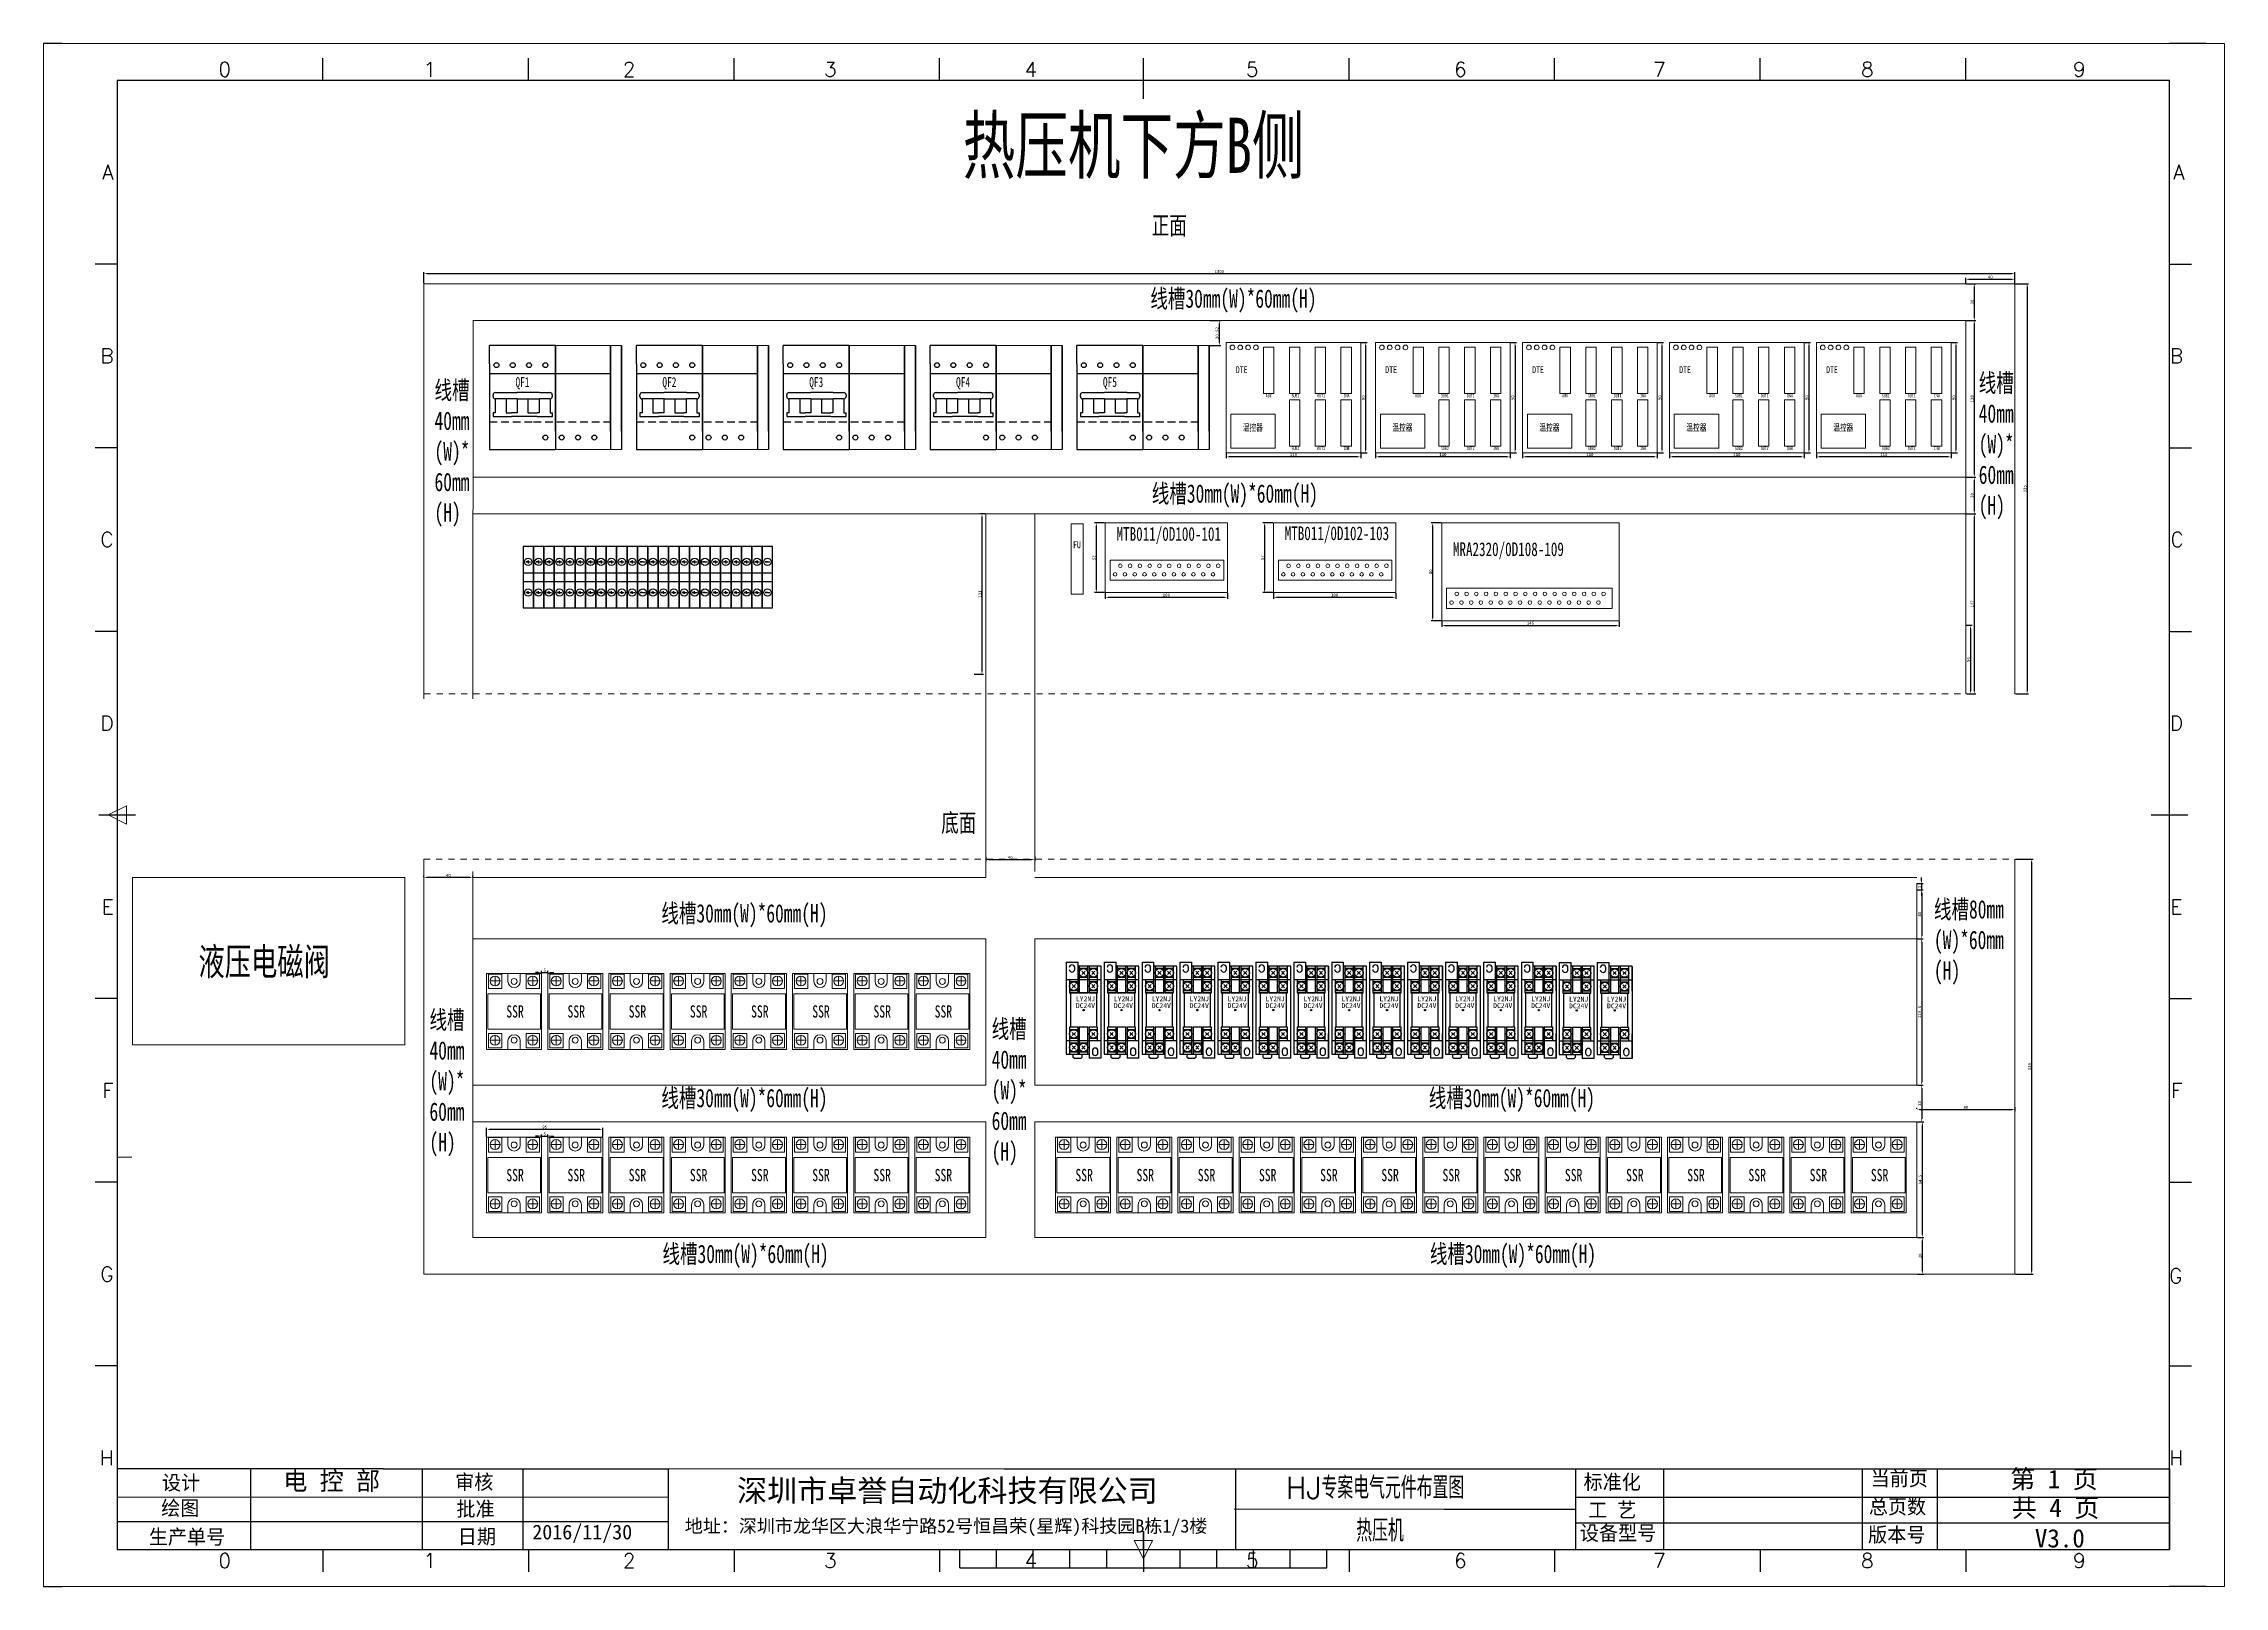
# Model space of a CAD drawing. Extents: x 35123 to 43919, y -4314 to -326.
# Drawn here: x 35327 to 37109, y -1586 to -326 of the extents above; entities that cross this region are included whole.
import ezdxf
from ezdxf.enums import TextEntityAlignment as Align

# ---------------------------------------------------------------- set-up
doc = ezdxf.new("R2010")
doc.units = 0
doc.header["$MEASUREMENT"] = 0
doc.linetypes.add('10', pattern=[20, 5, -5, 5, -5])
doc.linetypes.add('HIDDEN', pattern=[9.525, 6.35, -3.175])
for name, color, linetype in [('AE_BOR', 1, 'Continuous'), ('DIM', 1, 'Continuous'), ('TEXT', 2, 'Continuous'), ('Z_OM_OUTLINE', 7, 'Continuous'), ('外形線', 7, 'Continuous'), ('细实线层', 7, 'Continuous')]:
    doc.layers.add(name, color=color, linetype=linetype)
doc.layers.add('標注', color=95, linetype='Continuous', lineweight=13)
doc.styles.add('ST', font='SimSun.ttf', dxfattribs={"width": 0.8, "height": 300})
doc.styles.add('WD', font='romans.shx', dxfattribs={"bigfont": 'gbcbig.shx'})
doc.styles.add('宋', font='SimSun.ttf', dxfattribs={"width": 0.7})
doc.dimstyles.new('AM_ISO', dxfattribs={"dimtxt": 2.5, "dimasz": 2.5, "dimexe": 1.25, "dimexo": 0.5, "dimgap": 0.5, "dimtad": 1, "dimdsep": 46, "dimtxsty": 'Standard', "dimcen": 0, "dimclrd": 5, "dimclre": 5, "dimclrt": 1, "dimadec": 0, "dimazin": 2, "dimtp": 0.1, "dimtm": 0.1, "dimtfac": 0.71, "dimtmove": 0, "dimatfit": 3, "dimfxl": 1, "dimtfillclr": 6, "dimlwd": -1, "dimlwe": -1, "dimarcsym": 0})

msp = doc.modelspace()

# ---------------------------------------------------------------- texts
at = {"lineweight": 0, "attachment_point": 1, "style": '宋'}
for s, insert, char_height, width in [('热压机下方B侧', (36078.134, -386.858), 45, 555.59453), ('正面', (36232.587, -467.3), 15, 185.19818), ('线槽30mm(W)*60mm(H)', (36231.402, -527.045), 15, 185.19818), ('线槽\\P40mm\\P(W)*\\P60mm\\P(H)', (35646.458, -601.792), 15, 91.14982), ('DTE', (36301.22, -589.804), 5.6, 37.18515), ('DTE', (36423.367, -589.804), 5.6, 37.18515), ('DTE', (36543.459, -589.804), 5.6, 37.18515), ('DTE', (36663.55, -589.804), 5.6, 37.18515), ('DTE', (36783.641, -589.804), 5.6, 37.18515), ('线槽\\P40mm\\P(W)*\\P60mm\\P(H)', (36908.298, -595.886), 15, 91.14982), ('AUX', (36325.674, -612.46), 2.8, 5.31914), ('SUB1', (36346.757, -612.46), 2.8, 5.31914), ('OUT1', (36367.839, -612.46), 2.8, 5.31914), ('INA', (36389.331, -612.46), 2.8, 5.31914), ('AUX', (36447.822, -612.46), 2.8, 5.31914), ('SUB1', (36468.905, -612.46), 2.8, 5.31914), ('OUT1', (36489.987, -612.46), 2.8, 5.31914), ('INA', (36511.479, -612.46), 2.8, 5.31914), ('AUX', (36567.913, -612.46), 2.8, 5.31914), ('SUB1', (36588.996, -612.46), 2.8, 5.31914), ('OUT1', (36610.079, -612.46), 2.8, 5.31914), ('INA', (36631.571, -612.46), 2.8, 5.31914), ('AUX', (36688.005, -612.46), 2.8, 5.31914), ('SUB1', (36709.087, -612.46), 2.8, 5.31914), ('OUT1', (36730.17, -612.46), 2.8, 5.31914), ('INA', (36751.662, -612.46), 2.8, 5.31914), ('AUX', (36808.096, -612.46), 2.8, 5.31914), ('SUB1', (36829.179, -612.46), 2.8, 5.31914), ('OUT1', (36850.261, -612.46), 2.8, 5.31914), ('INA', (36871.753, -612.46), 2.8, 5.31914), ('温控器', (36306.963, -637.064), 5.6, 37.18515), ('温控器', (36429.111, -637.064), 5.6, 37.18515), ('温控器', (36549.202, -637.064), 5.6, 37.18515), ('温控器', (36669.293, -637.064), 5.6, 37.18515), ('温控器', (36789.384, -637.064), 5.6, 37.18515), ('SUB2', (36346.757, -655.53), 2.8, 5.31914), ('OUT2', (36367.839, -655.53), 2.8, 5.31914), ('INB', (36389.331, -655.53), 2.8, 5.31914), ('SUB2', (36468.905, -655.53), 2.8, 5.31914), ('OUT2', (36489.987, -655.53), 2.8, 5.31914), ('INB', (36511.479, -655.53), 2.8, 5.31914), ('SUB2', (36588.996, -655.53), 2.8, 5.31914), ('OUT2', (36610.079, -655.53), 2.8, 5.31914), ('INB', (36631.571, -655.53), 2.8, 5.31914), ('SUB2', (36709.087, -655.53), 2.8, 5.31914), ('OUT2', (36730.17, -655.53), 2.8, 5.31914), ('INB', (36751.662, -655.53), 2.8, 5.31914), ('SUB2', (36829.179, -655.53), 2.8, 5.31914), ('OUT2', (36850.261, -655.53), 2.8, 5.31914), ('INB', (36871.753, -655.53), 2.8, 5.31914), ('线槽30mm(W)*60mm(H)', (36232.587, -686.254), 15, 185.19818), ('MTB011/0D100-101', (36203.813, -721.194), 11.2, 74.37029), ('MTB011/0D102-103', (36341.204, -720.649), 11.2, 74.37029), ('FU', (36168.23, -732.88), 5.6, 37.18515), ('MRA2320/0D108-109', (36478.67, -733.649), 11.2, 74.37029), ('底面', (36060.522, -955.144), 15, 185.19818), ('线槽30mm(W)*60mm(H)', (35831.814, -1029.114), 15, 185.19818), ('线槽80mm\\P(W)*60mm\\P(H)', (36871.718, -1025.838), 15, 91.14982), ('液压电磁阀', (35453.58, -1064.789), 22.5, 134.28405), ('线槽\\P40mm\\P(W)*\\P60mm\\P(H)', (35642.336, -1116.083), 15, 91.14982), ('SSR', (35705.143, -1111.778), 10, 18.99692), ('SSR', (35755.143, -1111.778), 10, 18.99692), ('SSR', (35805.143, -1111.778), 10, 18.99692), ('SSR', (35855.143, -1111.778), 10, 18.99692), ('SSR', (35905.143, -1111.778), 10, 18.99692), ('SSR', (35955.143, -1111.778), 10, 18.99692), ('SSR', (36005.143, -1111.778), 10, 18.99692), ('SSR', (36055.143, -1111.778), 10, 18.99692), ('线槽\\P40mm\\P(W)*\\P60mm\\P(H)', (36101.73, -1123.537), 15, 91.14982), ('线槽30mm(W)*60mm(H)', (35831.814, -1179.977), 15, 185.19818), ('线槽30mm(W)*60mm(H)', (36458.927, -1179.977), 15, 185.19818), ('SSR', (35705.143, -1245.391), 10, 18.99692), ('SSR', (35755.143, -1245.391), 10, 18.99692), ('SSR', (35805.143, -1245.391), 10, 18.99692), ('SSR', (35855.143, -1245.391), 10, 18.99692), ('SSR', (35905.143, -1245.391), 10, 18.99692), ('SSR', (35955.143, -1245.391), 10, 18.99692), ('SSR', (36005.143, -1245.391), 10, 18.99692), ('SSR', (36055.143, -1245.391), 10, 18.99692), ('SSR', (36170.143, -1245.391), 10, 18.99692), ('SSR', (36220.143, -1245.391), 10, 18.99692), ('SSR', (36270.143, -1245.391), 10, 18.99692), ('SSR', (36320.143, -1245.391), 10, 18.99692), ('SSR', (36370.143, -1245.391), 10, 18.99692), ('SSR', (36420.143, -1245.391), 10, 18.99692), ('SSR', (36470.143, -1245.391), 10, 18.99692), ('SSR', (36520.143, -1245.391), 10, 18.99692), ('SSR', (36570.143, -1245.391), 10, 18.99692), ('SSR', (36620.143, -1245.391), 10, 18.99692), ('SSR', (36670.143, -1245.391), 10, 18.99692), ('SSR', (36720.143, -1245.391), 10, 18.99692), ('SSR', (36770.143, -1245.391), 10, 18.99692), ('SSR', (36820.143, -1245.391), 10, 18.99692), ('线槽30mm(W)*60mm(H)', (35832.726, -1307.269), 15, 185.19818), ('线槽30mm(W)*60mm(H)', (36459.839, -1307.269), 15, 185.19818)]:
    msp.add_mtext(s, dxfattribs=dict(at, insert=insert, char_height=char_height, width=width))
at = {"ltscale": 2, "attachment_point": 1}
for s, insert, char_height, width in [('设计', (35423.733, -1495.603), 12, 58.03508), ('电 控 部', (35523.016, -1492.686), 15, 104.49408), ('审核', (35663.348, -1495.07), 12, 76.52238), ('{\\Fromans,gbcbig|c134;HJ专案电气元件布置图}', (36341.928, -1496.788), 18, 184.82999), ('标准化', (36585.413, -1495.078), 12, 70.01973), ('当前页', (36819.995, -1492.121), 12, 58.03508), ('{\\C256;绘图}', (35423.113, -1516.386), 12, 58.03508), ('总页数', (36818.557, -1515.167), 12, 58.03508), ('批准', (35664.343, -1517.05), 12, 76.52238), ('{\\Fromans,gbcbig|c134;热压机}', (36399.665, -1531.781), 18, 131.73846), ('工 艺', (36589.182, -1517.944), 12, 58.03508), ('生产单号', (35412.996, -1539.88), 12, 75.4601), ('日期', (35665.495, -1539.565), 12, 76.52238), ('2016/11/30', (35726.375, -1535.937), 12, 76.52238), ('设备型号', (36582.376, -1536.726), 12, 95.01614), ('版本号', (36817.94, -1538.095), 12, 58.03508)]:
    msp.add_mtext(s, dxfattribs=dict(at, insert=insert, char_height=char_height, width=width))
for s, insert, char_height, width, attachment_point in [('{\\fSimSun|b0|i0|c134|p2;深圳市卓誉自动化科技有限公司}', (35893.688, -1519.166), 18, 403.38831, 7), ('{\\fSimSun|b0|i0|c134|p2;第 }1 {\\fSimSun|b0|i0|c134|p2;页}', (36934.103, -1491.157), 15, 114.49053, 1), ('{\\fSimSun|b0|i0|c134|p2;共} 4 {\\fSimSun|b0|i0|c134|p2;页}', (36935.333, -1514.667), 15, 121.47732, 1), ('{\\fSimSun|b0|i0|c134|p2;地址：深圳市龙华区大浪华宁路52号恒昌荣(星辉)科技园B栋1/3楼}', (35850.969, -1545.321), 10.8, 473.59562, 7), ('V3.0', (36954.198, -1539.534), 15, 121.47732, 1)]:
    msp.add_mtext(s, dxfattribs=dict(insert=insert, char_height=char_height, width=width, attachment_point=attachment_point))
at = {"layer": 'TEXT', "color": 0, "style": 'ST', "width": 0.7}
for s, p in [('QF1', (35712.661, -606.714)), ('QF2', (35832.661, -606.714)), ('QF3', (35952.661, -606.714)), ('QF4', (36072.661, -606.714)), ('QF5', (36192.661, -606.714))]:
    msp.add_text(s, height=8, dxfattribs=at).set_placement(p)
at = {"layer": '外形線', "linetype": 'ByBlock', "ltscale": 8, "char_height": 4, "attachment_point": 1}
for s, insert in [('{\\fSimSun|b0|i0|c134|p2;\\C0;LY2NJ}', (36170.56, -1104.45, 1339.858)), ('{\\fSimSun|b0|i0|c134|p2;\\C0;LY2NJ}', (36201.56, -1104.45, 1339.858)), ('{\\fSimSun|b0|i0|c134|p2;\\C0;LY2NJ}', (36232.56, -1104.45, 1339.858)), ('{\\fSimSun|b0|i0|c134|p2;\\C0;LY2NJ}', (36263.56, -1104.45, 1339.858)), ('{\\fSimSun|b0|i0|c134|p2;\\C0;LY2NJ}', (36294.56, -1104.45, 1339.858)), ('{\\fSimSun|b0|i0|c134|p2;\\C0;LY2NJ}', (36325.56, -1104.45, 1339.858)), ('{\\fSimSun|b0|i0|c134|p2;\\C0;LY2NJ}', (36356.56, -1104.45, 1339.858)), ('{\\fSimSun|b0|i0|c134|p2;\\C0;LY2NJ}', (36387.56, -1104.45, 1339.858)), ('{\\fSimSun|b0|i0|c134|p2;\\C0;LY2NJ}', (36418.56, -1104.45, 1339.858)), ('{\\fSimSun|b0|i0|c134|p2;\\C0;LY2NJ}', (36449.56, -1104.45, 1339.858)), ('{\\fSimSun|b0|i0|c134|p2;\\C0;LY2NJ}', (36480.56, -1104.45, 1339.858)), ('{\\fSimSun|b0|i0|c134|p2;\\C0;LY2NJ}', (36511.56, -1104.45, 1339.858)), ('{\\fSimSun|b0|i0|c134|p2;\\C0;LY2NJ}', (36542.56, -1104.45, 1339.858)), ('{\\fSimSun|b0|i0|c134|p2;\\C0;LY2NJ}', (36573.56, -1104.7, 1339.858)), ('{\\fSimSun|b0|i0|c134|p2;\\C0;LY2NJ}', (36604.56, -1104.7, 1339.858)), ('{\\C0;DC24V}', (36170.56, -1109.988, 1339.858)), ('{\\C0;DC24V}', (36201.56, -1109.988, 1339.858)), ('{\\C0;DC24V}', (36232.56, -1109.988, 1339.858)), ('DC24V', (36263.56, -1109.988, 1339.858)), ('{\\C0;DC24V}', (36294.56, -1109.988, 1339.858)), ('{\\C0;DC24V}', (36325.56, -1109.988, 1339.858)), ('{\\C0;DC24V}', (36356.56, -1109.988, 1339.858)), ('{\\C0;DC24V}', (36387.56, -1109.988, 1339.858)), ('{\\C0;DC24V}', (36418.56, -1109.988, 1339.858)), ('{\\C0;DC24V}', (36449.56, -1109.988, 1339.858)), ('{\\C0;DC24V}', (36480.56, -1109.988, 1339.858)), ('{\\C0;DC24V}', (36511.56, -1109.988, 1339.858)), ('{\\C0;DC24V}', (36542.56, -1109.988, 1339.858)), ('{\\C0;DC24V}', (36573.56, -1110.238, 1339.858)), ('{\\C0;DC24V}', (36604.56, -1110.238, 1339.858))]:
    msp.add_mtext(s, dxfattribs=dict(at, insert=insert))

# ---------------------------------------------------------------- blocks, each defined once
blk = doc.blocks.new('gb_a2_a')
for p, q in [((584, 410), (25, 410)), ((25, 410), (25, 10)), ((584, 10), (584, 410)), ((25, 10), (584, 10))]:
    blk.add_line(p, q)
at = {"lineweight": 9, "ltscale": 0.1}
blk.add_line((25, 116.86), (29, 116.86), dxfattribs=at)
at = {"layer": 'AE_BOR', "lineweight": 30}
for p, q in [((10, 420), (4.93, 420)), ((594, 420), (584, 420)), ((4.93, 0), (10, 0)), ((594, 0), (584, 0))]:
    blk.add_line(p, q, dxfattribs=at)
at = {"layer": 'AE_BOR', "color": 1, "lineweight": 15}
for p, q in [((4.93, 420), (598.93, 420)), ((4.93, 0), (4.93, 420)), ((598.93, 420), (598.93, 0)), ((22.5, 210), (27.5, 212.5)), ((27.5, 207.5), (22.5, 210)), ((27.5, 212.5), (27.5, 207.5)), ((304.5, 7.5), (302, 12.5)), ((302, 12.5), (307, 12.5)), ((307, 12.5), (304.5, 7.5)), ((598.93, 0), (4.93, 0))]:
    blk.add_line(p, q, dxfattribs=at)
at = {"layer": 'AE_BOR'}
for p, q in [((81, 410), (81, 416)), ((137, 410), (137, 416)), ((193, 410), (193, 416)), ((249, 410), (249, 416)), ((304.5, 410), (304.5, 416)), ((360.5, 410), (360.5, 416)), ((416.5, 410), (416.5, 416)), ((472.5, 410), (472.5, 416)), ((528.5, 410), (528.5, 416)), ((25, 360), (19, 360)), ((584, 360), (590, 360)), ((25, 310), (19, 310)), ((584, 310), (590, 310)), ((25, 260), (19, 260)), ((584, 260), (590, 260)), ((25, 160), (19, 160)), ((584, 160), (590, 160)), ((25, 110), (19, 110)), ((584, 110), (590, 110)), ((25, 60), (19, 60)), ((584, 60), (590, 60)), ((81, 10), (81, 4)), ((137, 10), (137, 4)), ((193, 10), (193, 4)), ((249, 10), (249, 4)), ((304.5, 10), (304.5, 4)), ((360.5, 10), (360.5, 4)), ((416.5, 10), (416.5, 4)), ((472.5, 10), (472.5, 4)), ((528.5, 10), (528.5, 4))]:
    blk.add_line(p, q, dxfattribs=at)
at = {"layer": 'AE_BOR', "color": 2, "lineweight": 30}
for p, q in [((304.5, 405), (304.5, 415)), ((20, 210), (30, 210)), ((579, 210), (589, 210)), ((304.5, 10), (304.5, 15)), ((304.5, 15), (304.5, 5)), ((254.5, 5), (254.5, 10)), ((264.5, 5), (264.5, 10)), ((274.5, 5), (274.5, 10)), ((284.5, 5), (284.5, 10)), ((294.5, 5), (294.5, 10)), ((304.5, 10), (304.5, 5)), ((314.5, 5), (314.5, 10)), ((324.5, 5), (324.5, 10)), ((334.5, 5), (334.5, 10)), ((344.5, 5), (344.5, 10)), ((354.5, 5), (354.5, 10)), ((254.5, 5), (354.5, 5))]:
    blk.add_line(p, q, dxfattribs=at)
at = {"layer": 'AE_BOR', "style": 'WD'}
for s, p in [('0', (54.27, 411)), ('1', (110.12, 411)), ('2', (164.42, 411)), ('3', (219.22, 411)), ('4', (273.82, 411)), ('5', (334.12, 411)), ('6', (390.81, 411)), ('7', (445.01, 411)), ('8', (501.67, 411)), ('9', (559.4, 411)), ('0', (54.27, 5)), ('1', (110.12, 5)), ('2', (164.42, 5)), ('3', (219.22, 5)), ('4', (273.82, 5)), ('5', (334.12, 5)), ('6', (390.81, 5)), ('7', (445.01, 5)), ('8', (501.67, 5)), ('9', (559.4, 5))]:
    blk.add_text(s, height=4, dxfattribs=at).set_placement(p, align=Align.CENTER)
for s, p in [('A', (24, 385)), ('A', (588.05, 385)), ('B', (24, 335)), ('B', (587.67, 335)), ('C', (24, 285)), ('C', (587.86, 285)), ('D', (24, 235)), ('D', (587.67, 235)), ('E', (24, 185)), ('E', (587.48, 185)), ('F', (24, 135)), ('F', (587.48, 135)), ('F', (587.48, 135)), ('G', (24, 85)), ('G', (587.48, 84.56)), ('H', (24, 35)), ('H', (587.67, 35))]:
    blk.add_text(s, height=4, dxfattribs=at).set_placement(p, align=Align.MIDDLE_RIGHT)
blk = doc.blocks.new('*D104')
at = {"color": 5}
for p, q in [((35637.8, -521.9), (35637.8, -512.9)), ((35640.3, -514.1), (36935.3, -514.1)), ((36937.8, -521.9), (36937.8, -512.9))]:
    blk.add_line(p, q, dxfattribs=at)
at = {"color": 5, "lineweight": 0}
for points in [[(35640.3, -513.7), (35640.3, -514.6), (35637.8, -514.1)], [(36935.3, -513.7), (36935.3, -514.6), (36937.8, -514.1)]]:
    blk.add_solid(points, dxfattribs=at)
at = {"layer": 'Defpoints', "color": 0, "lineweight": 0}
for p in [(36937.8, -514.1), (35637.8, -522.4), (36937.8, -522.4)]:
    blk.add_point(p, dxfattribs=at)
at = {"color": 1, "lineweight": 0, "insert": (36287.8, -512.4), "char_height": 2.5, "attachment_point": 5}
blk.add_mtext('1300', dxfattribs=at)
blk = doc.blocks.new('*D105')
at = {"color": 5}
for p, q in [((36938.3, -522.4), (36949.1, -522.4)), ((36947.9, -524.9), (36947.9, -854.9)), ((36938.3, -857.4), (36949.1, -857.4))]:
    blk.add_line(p, q, dxfattribs=at)
at = {"color": 5, "lineweight": 0}
for points in [[(36947.4, -524.9), (36948.3, -524.9), (36947.9, -522.4)], [(36947.4, -854.9), (36948.3, -854.9), (36947.9, -857.4)]]:
    blk.add_solid(points, dxfattribs=at)
at = {"layer": 'Defpoints', "color": 0, "lineweight": 0}
for p in [(36937.8, -522.4), (36937.8, -857.4), (36947.9, -857.4)]:
    blk.add_point(p, dxfattribs=at)
at = {"color": 1, "lineweight": 0, "insert": (36946.1, -689.9), "char_height": 2.5, "attachment_point": 5, "rotation": 90}
blk.add_mtext('335', dxfattribs=at)
blk = doc.blocks.new('*D106')
at = {"color": 5}
for p, q in [((36938.3, -992.4), (36952.8, -992.4)), ((36951.5, -994.9), (36951.5, -1328.9)), ((36938.3, -1331.4), (36952.8, -1331.4))]:
    blk.add_line(p, q, dxfattribs=at)
at = {"color": 5, "lineweight": 0}
for points in [[(36951.1, -994.9), (36951.9, -994.9), (36951.5, -992.4)], [(36951.1, -1328.9), (36951.9, -1328.9), (36951.5, -1331.4)]]:
    blk.add_solid(points, dxfattribs=at)
at = {"layer": 'Defpoints', "color": 0, "lineweight": 0}
for p in [(36937.8, -992.4), (36937.8, -1331.4), (36951.5, -1331.4)]:
    blk.add_point(p, dxfattribs=at)
at = {"color": 1, "lineweight": 0, "insert": (36949.8, -1161.9), "char_height": 2.5, "attachment_point": 5, "rotation": 90}
blk.add_mtext('339', dxfattribs=at)
blk = doc.blocks.new('*D107')
at = {"color": 5}
for p, q in [((36898.3, -522.4), (36905.9, -522.4)), ((36904.7, -524.9), (36904.7, -549.9)), ((36898.3, -552.4), (36905.9, -552.4))]:
    blk.add_line(p, q, dxfattribs=at)
at = {"color": 5, "lineweight": 0}
for points in [[(36904.2, -524.9), (36905.1, -524.9), (36904.7, -522.4)], [(36904.2, -549.9), (36905.1, -549.9), (36904.7, -552.4)]]:
    blk.add_solid(points, dxfattribs=at)
at = {"layer": 'Defpoints', "color": 0, "lineweight": 0}
for p in [(36897.8, -522.4), (36897.8, -552.4), (36904.7, -552.4)]:
    blk.add_point(p, dxfattribs=at)
at = {"color": 1, "lineweight": 0, "insert": (36902.9, -537.4), "char_height": 2.5, "attachment_point": 5, "rotation": 90}
blk.add_mtext('30', dxfattribs=at)
blk = doc.blocks.new('*D108')
at = {"color": 5}
for p, q in [((36898.3, -552.4), (36905.9, -552.4)), ((36904.7, -554.9), (36904.7, -677.9)), ((36898.3, -680.4), (36905.9, -680.4))]:
    blk.add_line(p, q, dxfattribs=at)
at = {"color": 5, "lineweight": 0}
for points in [[(36904.2, -554.9), (36905.1, -554.9), (36904.7, -552.4)], [(36904.2, -677.9), (36905.1, -677.9), (36904.7, -680.4)]]:
    blk.add_solid(points, dxfattribs=at)
at = {"layer": 'Defpoints', "color": 0, "lineweight": 0}
for p in [(36897.8, -552.4), (36897.8, -680.4), (36904.7, -680.4)]:
    blk.add_point(p, dxfattribs=at)
at = {"color": 1, "lineweight": 0, "insert": (36902.9, -616.4), "char_height": 2.5, "attachment_point": 5, "rotation": 90}
blk.add_mtext('128', dxfattribs=at)
blk = doc.blocks.new('*D109')
at = {"color": 5}
for p, q in [((36898.3, -680.4), (36905.9, -680.4)), ((36904.7, -682.9), (36904.7, -707.9)), ((36898.3, -710.4), (36905.9, -710.4))]:
    blk.add_line(p, q, dxfattribs=at)
at = {"color": 5, "lineweight": 0}
for points in [[(36904.2, -682.9), (36905.1, -682.9), (36904.7, -680.4)], [(36904.2, -707.9), (36905.1, -707.9), (36904.7, -710.4)]]:
    blk.add_solid(points, dxfattribs=at)
at = {"layer": 'Defpoints', "color": 0, "lineweight": 0}
for p in [(36897.8, -680.4), (36897.8, -710.4), (36904.7, -710.4)]:
    blk.add_point(p, dxfattribs=at)
at = {"color": 1, "lineweight": 0, "insert": (36902.9, -695.4), "char_height": 2.5, "attachment_point": 5, "rotation": 90}
blk.add_mtext('30', dxfattribs=at)
blk = doc.blocks.new('*D110')
at = {"color": 5}
for p, q in [((36898.3, -710.4), (36905.9, -710.4)), ((36904.7, -712.9), (36904.7, -854.9)), ((36898.3, -857.4), (36905.9, -857.4))]:
    blk.add_line(p, q, dxfattribs=at)
at = {"color": 5, "lineweight": 0}
for points in [[(36904.2, -712.9), (36905.1, -712.9), (36904.7, -710.4)], [(36904.2, -854.9), (36905.1, -854.9), (36904.7, -857.4)]]:
    blk.add_solid(points, dxfattribs=at)
at = {"layer": 'Defpoints', "color": 0, "lineweight": 0}
for p in [(36897.8, -710.4), (36897.8, -857.4), (36904.7, -857.4)]:
    blk.add_point(p, dxfattribs=at)
at = {"color": 1, "lineweight": 0, "insert": (36902.9, -783.9), "char_height": 2.5, "attachment_point": 5, "rotation": 90}
blk.add_mtext('147', dxfattribs=at)
blk = doc.blocks.new('*D111')
at = {"color": 5}
for p, q in [((36857.8, -1012.4), (36862.9, -1012.4)), ((36861.6, -1009.9), (36861.6, -1007.4)), ((36861.6, -1012.4), (36861.6, -1017.4)), ((36858.3, -1017.4), (36862.9, -1017.4)), ((36861.6, -1019.9), (36861.6, -1022.4))]:
    blk.add_line(p, q, dxfattribs=at)
at = {"color": 5, "lineweight": 0}
for points in [[(36861.2, -1009.9), (36862.1, -1009.9), (36861.6, -1012.4)], [(36861.2, -1019.9), (36862.1, -1019.9), (36861.6, -1017.4)]]:
    blk.add_solid(points, dxfattribs=at)
at = {"layer": 'Defpoints', "color": 0, "lineweight": 0}
for p in [(36857.3, -1012.4), (36857.8, -1017.4), (36861.6, -1017.4)]:
    blk.add_point(p, dxfattribs=at)
at = {"color": 1, "lineweight": 0, "insert": (36859.9, -1014.9), "char_height": 2.5, "attachment_point": 5, "rotation": 90}
blk.add_mtext('5', dxfattribs=at)
blk = doc.blocks.new('*D112')
at = {"color": 5}
for p, q in [((36858.3, -1057.4), (36863, -1057.4)), ((36861.7, -1059.9), (36861.7, -1174.4)), ((36858.3, -1176.9), (36863, -1176.9))]:
    blk.add_line(p, q, dxfattribs=at)
at = {"color": 5, "lineweight": 0}
for points in [[(36861.3, -1059.9), (36862.1, -1059.9), (36861.7, -1057.4)], [(36861.3, -1174.4), (36862.1, -1174.4), (36861.7, -1176.9)]]:
    blk.add_solid(points, dxfattribs=at)
at = {"layer": 'Defpoints', "color": 0, "lineweight": 0}
for p in [(36857.8, -1057.4), (36857.8, -1176.9), (36861.7, -1176.9)]:
    blk.add_point(p, dxfattribs=at)
at = {"color": 1, "lineweight": 0, "insert": (36860, -1117.1), "char_height": 2.5, "attachment_point": 5, "rotation": 90}
blk.add_mtext('119.5', dxfattribs=at)
blk = doc.blocks.new('*D113')
at = {"color": 5}
for p, q in [((36858.8, -1176.9), (36863, -1176.9)), ((36861.7, -1179.4), (36861.7, -1204.4)), ((36858.8, -1206.9), (36863, -1206.9))]:
    blk.add_line(p, q, dxfattribs=at)
at = {"color": 5, "lineweight": 0}
for points in [[(36861.3, -1179.4), (36862.1, -1179.4), (36861.7, -1176.9)], [(36861.3, -1204.4), (36862.1, -1204.4), (36861.7, -1206.9)]]:
    blk.add_solid(points, dxfattribs=at)
at = {"layer": 'Defpoints', "color": 0, "lineweight": 0}
for p in [(36858.3, -1176.9), (36858.3, -1206.9), (36861.7, -1206.9)]:
    blk.add_point(p, dxfattribs=at)
at = {"color": 1, "lineweight": 0, "insert": (36860, -1191.9), "char_height": 2.5, "attachment_point": 5, "rotation": 90}
blk.add_mtext('30', dxfattribs=at)
blk = doc.blocks.new('*D114')
at = {"color": 5}
for p, q in [((36858.3, -1206.9), (36863.5, -1206.9)), ((36862.2, -1209.4), (36862.2, -1298.9)), ((36858.3, -1301.4), (36863.5, -1301.4))]:
    blk.add_line(p, q, dxfattribs=at)
at = {"color": 5, "lineweight": 0}
for points in [[(36861.8, -1209.4), (36862.6, -1209.4), (36862.2, -1206.9)], [(36861.8, -1298.9), (36862.6, -1298.9), (36862.2, -1301.4)]]:
    blk.add_solid(points, dxfattribs=at)
at = {"layer": 'Defpoints', "color": 0, "lineweight": 0}
for p in [(36857.8, -1206.9), (36857.8, -1301.4), (36862.2, -1301.4)]:
    blk.add_point(p, dxfattribs=at)
at = {"color": 1, "lineweight": 0, "insert": (36860.5, -1254.1), "char_height": 2.5, "attachment_point": 5, "rotation": 90}
blk.add_mtext('94.5', dxfattribs=at)
blk = doc.blocks.new('*D115')
at = {"color": 5}
for p, q in [((36897.8, -521.9), (36897.8, -517.5)), ((36900.3, -518.8), (36935.3, -518.8)), ((36937.8, -521.9), (36937.8, -517.5))]:
    blk.add_line(p, q, dxfattribs=at)
at = {"color": 5, "lineweight": 0}
for points in [[(36900.3, -518.3), (36900.3, -519.2), (36897.8, -518.8)], [(36935.3, -518.3), (36935.3, -519.2), (36937.8, -518.8)]]:
    blk.add_solid(points, dxfattribs=at)
at = {"layer": 'Defpoints', "color": 0, "lineweight": 0}
for p in [(36897.8, -522.4), (36937.8, -518.8), (36937.8, -522.4)]:
    blk.add_point(p, dxfattribs=at)
at = {"color": 1, "lineweight": 0, "insert": (36917.8, -517), "char_height": 2.5, "attachment_point": 5}
blk.add_mtext('40', dxfattribs=at)
blk = doc.blocks.new('*D116')
at = {"color": 5}
for p, q in [((36403.8, -570.5), (36408.5, -570.5)), ((36407.2, -573), (36407.2, -658)), ((36403.8, -660.5), (36408.5, -660.5))]:
    blk.add_line(p, q, dxfattribs=at)
at = {"color": 5, "lineweight": 0}
for points in [[(36406.8, -573), (36407.6, -573), (36407.2, -570.5)], [(36406.8, -658), (36407.6, -658), (36407.2, -660.5)]]:
    blk.add_solid(points, dxfattribs=at)
at = {"layer": 'Defpoints', "color": 0, "lineweight": 0}
for p in [(36403.3, -570.5), (36403.3, -660.5), (36407.2, -660.5)]:
    blk.add_point(p, dxfattribs=at)
at = {"color": 1, "lineweight": 0, "insert": (36405.5, -615.5), "char_height": 2.5, "attachment_point": 5, "rotation": 90}
blk.add_mtext('90', dxfattribs=at)
blk = doc.blocks.new('*D117')
at = {"color": 5}
for p, q in [((36293.3, -661), (36293.3, -665)), ((36400.8, -663.8), (36295.8, -663.8)), ((36403.3, -661), (36403.3, -665))]:
    blk.add_line(p, q, dxfattribs=at)
at = {"color": 5, "lineweight": 0}
for points in [[(36295.8, -663.4), (36295.8, -664.2), (36293.3, -663.8)], [(36400.8, -663.4), (36400.8, -664.2), (36403.3, -663.8)]]:
    blk.add_solid(points, dxfattribs=at)
at = {"layer": 'Defpoints', "color": 0, "lineweight": 0}
for p in [(36293.3, -660.5), (36293.3, -663.8), (36403.3, -660.5)]:
    blk.add_point(p, dxfattribs=at)
at = {"color": 1, "lineweight": 0, "insert": (36348.3, -662), "char_height": 2.5, "attachment_point": 5}
blk.add_mtext('110', dxfattribs=at)
blk = doc.blocks.new('*D118')
at = {"color": 5}
for p, q in [((36526, -570.5), (36530.6, -570.5)), ((36529.4, -573), (36529.4, -658)), ((36526, -660.5), (36530.6, -660.5))]:
    blk.add_line(p, q, dxfattribs=at)
at = {"color": 5, "lineweight": 0}
for points in [[(36529, -573), (36529.8, -573), (36529.4, -570.5)], [(36529, -658), (36529.8, -658), (36529.4, -660.5)]]:
    blk.add_solid(points, dxfattribs=at)
at = {"layer": 'Defpoints', "color": 0, "lineweight": 0}
for p in [(36525.5, -570.5), (36525.5, -660.5), (36529.4, -660.5)]:
    blk.add_point(p, dxfattribs=at)
at = {"color": 1, "lineweight": 0, "insert": (36527.6, -615.5), "char_height": 2.5, "attachment_point": 5, "rotation": 90}
blk.add_mtext('90', dxfattribs=at)
blk = doc.blocks.new('*D119')
at = {"color": 5}
for p, q in [((36415.5, -661), (36415.5, -665)), ((36523, -663.8), (36418, -663.8)), ((36525.5, -661), (36525.5, -665))]:
    blk.add_line(p, q, dxfattribs=at)
at = {"color": 5, "lineweight": 0}
for points in [[(36418, -663.4), (36418, -664.2), (36415.5, -663.8)], [(36523, -663.4), (36523, -664.2), (36525.5, -663.8)]]:
    blk.add_solid(points, dxfattribs=at)
at = {"layer": 'Defpoints', "color": 0, "lineweight": 0}
for p in [(36415.5, -660.5), (36415.5, -663.8), (36525.5, -660.5)]:
    blk.add_point(p, dxfattribs=at)
at = {"color": 1, "lineweight": 0, "insert": (36470.5, -662), "char_height": 2.5, "attachment_point": 5}
blk.add_mtext('110', dxfattribs=at)
blk = doc.blocks.new('*D120')
at = {"color": 5}
for p, q in [((36646.1, -570.5), (36650.7, -570.5)), ((36649.5, -573), (36649.5, -658)), ((36646.1, -660.5), (36650.7, -660.5))]:
    blk.add_line(p, q, dxfattribs=at)
at = {"color": 5, "lineweight": 0}
for points in [[(36649.1, -573), (36649.9, -573), (36649.5, -570.5)], [(36649.1, -658), (36649.9, -658), (36649.5, -660.5)]]:
    blk.add_solid(points, dxfattribs=at)
at = {"layer": 'Defpoints', "color": 0, "lineweight": 0}
for p in [(36645.6, -570.5), (36645.6, -660.5), (36649.5, -660.5)]:
    blk.add_point(p, dxfattribs=at)
at = {"color": 1, "lineweight": 0, "insert": (36647.7, -615.5), "char_height": 2.5, "attachment_point": 5, "rotation": 90}
blk.add_mtext('90', dxfattribs=at)
blk = doc.blocks.new('*D121')
at = {"color": 5}
for p, q in [((36535.6, -661), (36535.6, -665)), ((36643.1, -663.8), (36538.1, -663.8)), ((36645.6, -661), (36645.6, -665))]:
    blk.add_line(p, q, dxfattribs=at)
at = {"color": 5, "lineweight": 0}
for points in [[(36538.1, -663.4), (36538.1, -664.2), (36535.6, -663.8)], [(36643.1, -663.4), (36643.1, -664.2), (36645.6, -663.8)]]:
    blk.add_solid(points, dxfattribs=at)
at = {"layer": 'Defpoints', "color": 0, "lineweight": 0}
for p in [(36535.6, -660.5), (36535.6, -663.8), (36645.6, -660.5)]:
    blk.add_point(p, dxfattribs=at)
at = {"color": 1, "lineweight": 0, "insert": (36590.6, -662), "char_height": 2.5, "attachment_point": 5}
blk.add_mtext('110', dxfattribs=at)
blk = doc.blocks.new('*D122')
at = {"color": 5}
for p, q in [((36096.4, -710.4), (36092.6, -710.4)), ((36093.8, -712.9), (36093.8, -838.9)), ((36087.4, -841.4), (36095.1, -841.4))]:
    blk.add_line(p, q, dxfattribs=at)
at = {"color": 5, "lineweight": 0}
for points in [[(36093.4, -712.9), (36094.2, -712.9), (36093.8, -710.4)], [(36093.4, -838.9), (36094.2, -838.9), (36093.8, -841.4)]]:
    blk.add_solid(points, dxfattribs=at)
at = {"layer": 'Defpoints', "color": 0, "lineweight": 0}
for p in [(36096.9, -710.4), (36086.9, -841.4), (36093.8, -841.4)]:
    blk.add_point(p, dxfattribs=at)
at = {"color": 1, "lineweight": 0, "insert": (36092.1, -775.9), "char_height": 2.5, "attachment_point": 5, "rotation": 90}
blk.add_mtext('131', dxfattribs=at)
blk = doc.blocks.new('*D123')
at = {"color": 5}
for p, q in [((36766.2, -570.5), (36770.8, -570.5)), ((36769.6, -573), (36769.6, -658)), ((36766.2, -660.5), (36770.8, -660.5))]:
    blk.add_line(p, q, dxfattribs=at)
at = {"color": 5, "lineweight": 0}
for points in [[(36769.1, -573), (36770, -573), (36769.6, -570.5)], [(36769.1, -658), (36770, -658), (36769.6, -660.5)]]:
    blk.add_solid(points, dxfattribs=at)
at = {"layer": 'Defpoints', "color": 0, "lineweight": 0}
for p in [(36765.7, -570.5), (36765.7, -660.5), (36769.6, -660.5)]:
    blk.add_point(p, dxfattribs=at)
at = {"color": 1, "lineweight": 0, "insert": (36767.8, -615.5), "char_height": 2.5, "attachment_point": 5, "rotation": 90}
blk.add_mtext('90', dxfattribs=at)
blk = doc.blocks.new('*D124')
at = {"color": 5}
for p, q in [((36655.7, -661), (36655.7, -665)), ((36763.2, -663.8), (36658.2, -663.8)), ((36765.7, -661), (36765.7, -665))]:
    blk.add_line(p, q, dxfattribs=at)
at = {"color": 5, "lineweight": 0}
for points in [[(36658.2, -663.4), (36658.2, -664.2), (36655.7, -663.8)], [(36763.2, -663.4), (36763.2, -664.2), (36765.7, -663.8)]]:
    blk.add_solid(points, dxfattribs=at)
at = {"layer": 'Defpoints', "color": 0, "lineweight": 0}
for p in [(36655.7, -660.5), (36655.7, -663.8), (36765.7, -660.5)]:
    blk.add_point(p, dxfattribs=at)
at = {"color": 1, "lineweight": 0, "insert": (36710.7, -662), "char_height": 2.5, "attachment_point": 5}
blk.add_mtext('110', dxfattribs=at)
blk = doc.blocks.new('*D125')
at = {"color": 5}
for p, q in [((36898.3, -801.4), (36902.9, -801.4)), ((36901.6, -803.9), (36901.6, -854.9)), ((36898.3, -857.4), (36902.9, -857.4))]:
    blk.add_line(p, q, dxfattribs=at)
at = {"color": 5, "lineweight": 0}
for points in [[(36901.2, -803.9), (36902, -803.9), (36901.6, -801.4)], [(36901.2, -854.9), (36902, -854.9), (36901.6, -857.4)]]:
    blk.add_solid(points, dxfattribs=at)
at = {"layer": 'Defpoints', "color": 0, "lineweight": 0}
for p in [(36897.8, -801.4), (36897.8, -857.4), (36901.6, -857.4)]:
    blk.add_point(p, dxfattribs=at)
at = {"color": 1, "lineweight": 0, "insert": (36899.9, -829.4), "char_height": 2.5, "attachment_point": 5, "rotation": 90}
blk.add_mtext('56', dxfattribs=at)
blk = doc.blocks.new('*D126')
at = {"color": 5}
for p, q in [((35731.5, -1084.9), (35729, -1084.9)), ((35734, -1085.2), (35734, -1083.6)), ((35734, -1084.9), (35739, -1084.9)), ((35739, -1085.2), (35739, -1083.6)), ((35741.5, -1084.9), (35744, -1084.9))]:
    blk.add_line(p, q, dxfattribs=at)
at = {"color": 5, "lineweight": 0}
for points in [[(35731.5, -1084.5), (35731.5, -1085.3), (35734, -1084.9)], [(35741.5, -1084.5), (35741.5, -1085.3), (35739, -1084.9)]]:
    blk.add_solid(points, dxfattribs=at)
at = {"layer": 'Defpoints', "color": 0, "lineweight": 0}
for p in [(35734, -1085.7), (35739, -1084.9), (35739, -1085.7)]:
    blk.add_point(p, dxfattribs=at)
at = {"color": 1, "lineweight": 0, "insert": (35736.5, -1083.1), "char_height": 2.5, "attachment_point": 5}
blk.add_mtext('5', dxfattribs=at)
blk = doc.blocks.new('*D127')
at = {"color": 5}
for p, q in [((35731.5, -1218.5), (35729, -1218.5)), ((35734, -1218.9), (35734, -1217.2)), ((35734, -1218.5), (35739, -1218.5)), ((35739, -1218.9), (35739, -1217.2)), ((35741.5, -1218.5), (35744, -1218.5))]:
    blk.add_line(p, q, dxfattribs=at)
at = {"color": 5, "lineweight": 0}
for points in [[(35731.5, -1218.1), (35731.5, -1218.9), (35734, -1218.5)], [(35741.5, -1218.1), (35741.5, -1218.9), (35739, -1218.5)]]:
    blk.add_solid(points, dxfattribs=at)
at = {"layer": 'Defpoints', "color": 0, "lineweight": 0}
for p in [(35734, -1219.4), (35739, -1218.5), (35739, -1219.4)]:
    blk.add_point(p, dxfattribs=at)
at = {"color": 1, "lineweight": 0, "insert": (35736.5, -1216.7), "char_height": 2.5, "attachment_point": 5}
blk.add_mtext('5', dxfattribs=at)
blk = doc.blocks.new('*D128')
at = {"color": 5}
for p, q in [((36858.8, -1301.4), (36863.5, -1301.4)), ((36862.2, -1303.9), (36862.2, -1328.9)), ((36858.3, -1331.4), (36863.5, -1331.4))]:
    blk.add_line(p, q, dxfattribs=at)
at = {"color": 5, "lineweight": 0}
for points in [[(36861.8, -1303.9), (36862.6, -1303.9), (36862.2, -1301.4)], [(36861.8, -1328.9), (36862.6, -1328.9), (36862.2, -1331.4)]]:
    blk.add_solid(points, dxfattribs=at)
at = {"layer": 'Defpoints', "color": 0, "lineweight": 0}
for p in [(36858.3, -1301.4), (36857.8, -1331.4), (36862.2, -1331.4)]:
    blk.add_point(p, dxfattribs=at)
at = {"color": 1, "lineweight": 0, "insert": (36860.5, -1316.4), "char_height": 2.5, "attachment_point": 5, "rotation": 90}
blk.add_mtext('30', dxfattribs=at)
blk = doc.blocks.new('*D129')
at = {"color": 5}
for p, q in [((36857.8, -1196.4), (36857.8, -1195.6)), ((36860.3, -1196.9), (36935.3, -1196.9)), ((36937.8, -1194.9), (36937.8, -1198.1))]:
    blk.add_line(p, q, dxfattribs=at)
at = {"color": 5, "lineweight": 0}
for points in [[(36860.3, -1196.4), (36860.3, -1197.3), (36857.8, -1196.9)], [(36935.3, -1196.4), (36935.3, -1197.3), (36937.8, -1196.9)]]:
    blk.add_solid(points, dxfattribs=at)
at = {"layer": 'Defpoints', "color": 0, "lineweight": 0}
for p in [(36857.8, -1196.9), (36937.8, -1194.4), (36937.8, -1196.9)]:
    blk.add_point(p, dxfattribs=at)
at = {"color": 1, "lineweight": 0, "insert": (36897.8, -1195.1), "char_height": 2.5, "attachment_point": 5}
blk.add_mtext('80', dxfattribs=at)
blk = doc.blocks.new('*D130')
at = {"color": 5}
for p, q in [((36886.3, -570.5), (36890.9, -570.5)), ((36889.7, -573), (36889.7, -658)), ((36886.3, -660.5), (36890.9, -660.5))]:
    blk.add_line(p, q, dxfattribs=at)
at = {"color": 5, "lineweight": 0}
for points in [[(36889.2, -573), (36890.1, -573), (36889.7, -570.5)], [(36889.2, -658), (36890.1, -658), (36889.7, -660.5)]]:
    blk.add_solid(points, dxfattribs=at)
at = {"layer": 'Defpoints', "color": 0, "lineweight": 0}
for p in [(36885.8, -570.5), (36885.8, -660.5), (36889.7, -660.5)]:
    blk.add_point(p, dxfattribs=at)
at = {"color": 1, "lineweight": 0, "insert": (36887.9, -615.5), "char_height": 2.5, "attachment_point": 5, "rotation": 90}
blk.add_mtext('90', dxfattribs=at)
blk = doc.blocks.new('*D131')
at = {"color": 5}
for p, q in [((36775.8, -661), (36775.8, -665)), ((36883.3, -663.8), (36778.3, -663.8)), ((36885.8, -661), (36885.8, -665))]:
    blk.add_line(p, q, dxfattribs=at)
at = {"color": 5, "lineweight": 0}
for points in [[(36778.3, -663.4), (36778.3, -664.2), (36775.8, -663.8)], [(36883.3, -663.4), (36883.3, -664.2), (36885.8, -663.8)]]:
    blk.add_solid(points, dxfattribs=at)
at = {"layer": 'Defpoints', "color": 0, "lineweight": 0}
for p in [(36775.8, -660.5), (36775.8, -663.8), (36885.8, -660.5)]:
    blk.add_point(p, dxfattribs=at)
at = {"color": 1, "lineweight": 0, "insert": (36830.8, -662), "char_height": 2.5, "attachment_point": 5}
blk.add_mtext('110', dxfattribs=at)
blk = doc.blocks.new('*D132')
at = {"layer": 'Defpoints', "color": 0, "lineweight": 0}
for p in [(36096.9, -990.2), (36136.9, -989.8), (36136.9, -992.8)]:
    blk.add_point(p, dxfattribs=at)
at = {"layer": '细实线层', "color": 5}
for p, q in [((36096.9, -990.7), (36096.9, -994)), ((36099.4, -992.8), (36134.4, -992.8)), ((36136.9, -990.3), (36136.9, -994))]:
    blk.add_line(p, q, dxfattribs=at)
at = {"layer": '细实线层', "color": 5, "lineweight": 0}
for points in [[(36099.4, -992.3), (36099.4, -993.2), (36096.9, -992.8)], [(36134.4, -992.3), (36134.4, -993.2), (36136.9, -992.8)]]:
    blk.add_solid(points, dxfattribs=at)
at = {"layer": '细实线层', "color": 1, "lineweight": 0, "insert": (36116.9, -991), "char_height": 2.5, "attachment_point": 5}
blk.add_mtext('40', dxfattribs=at)
blk = doc.blocks.new('*D149')
at = {"layer": 'Defpoints', "color": 0, "lineweight": 0}
for p in [(36279.4, -552.4), (36287.8, -552.4), (36279.4, -572.9)]:
    blk.add_point(p, dxfattribs=at)
at = {"layer": '细实线层', "color": 5}
for p, q in [((36279.9, -552.4), (36289, -552.4)), ((36287.8, -570.4), (36287.8, -554.9)), ((36279.9, -572.9), (36289, -572.9))]:
    blk.add_line(p, q, dxfattribs=at)
at = {"layer": '细实线层', "color": 5, "lineweight": 0}
for points in [[(36287.4, -554.9), (36288.2, -554.9), (36287.8, -552.4)], [(36287.4, -570.4), (36288.2, -570.4), (36287.8, -572.9)]]:
    blk.add_solid(points, dxfattribs=at)
at = {"layer": '细实线层', "color": 1, "lineweight": 0, "insert": (36286, -562.7), "char_height": 2.5, "attachment_point": 5, "rotation": 90}
blk.add_mtext('20.52', dxfattribs=at)
blk = doc.blocks.new('*D150')
at = {"color": 5}
for p, q in [((36858.3, -1017.4), (36863, -1017.4)), ((36861.7, -1019.9), (36861.7, -1054.9)), ((36858.3, -1057.4), (36863, -1057.4))]:
    blk.add_line(p, q, dxfattribs=at)
at = {"color": 5, "lineweight": 0}
for points in [[(36861.3, -1019.9), (36862.1, -1019.9), (36861.7, -1017.4)], [(36861.3, -1054.9), (36862.1, -1054.9), (36861.7, -1057.4)]]:
    blk.add_solid(points, dxfattribs=at)
at = {"layer": 'Defpoints', "color": 0, "lineweight": 0}
for p in [(36857.8, -1017.4), (36857.8, -1057.4), (36861.7, -1057.4)]:
    blk.add_point(p, dxfattribs=at)
at = {"color": 1, "lineweight": 0, "insert": (36860, -1037.4), "char_height": 2.5, "attachment_point": 5, "rotation": 90}
blk.add_mtext('40', dxfattribs=at)
blk = doc.blocks.new('*D151')
at = {"layer": 'Defpoints', "color": 0, "lineweight": 0}
for p in [(35637.8, -1007.4), (35637.8, -1007.4), (35677.8, -1007.4)]:
    blk.add_point(p, dxfattribs=at)
at = {"layer": '细实线层', "color": 5}
for p, q in [((35637.8, -1006.9), (35637.8, -1006.1)), ((35675.3, -1007.4), (35640.3, -1007.4)), ((35677.8, -1006.9), (35677.8, -1006.1))]:
    blk.add_line(p, q, dxfattribs=at)
at = {"layer": '细实线层', "color": 5, "lineweight": 0}
for points in [[(35640.3, -1006.9), (35640.3, -1007.8), (35637.8, -1007.4)], [(35675.3, -1006.9), (35675.3, -1007.8), (35677.8, -1007.4)]]:
    blk.add_solid(points, dxfattribs=at)
at = {"layer": '细实线层', "color": 1, "lineweight": 0, "insert": (35657.8, -1005.6), "char_height": 2.5, "attachment_point": 5}
blk.add_mtext('40', dxfattribs=at)
blk = doc.blocks.new('*D185')
at = {"layer": 'Defpoints', "color": 0, "lineweight": 0}
for p in [(35689, -1219.4), (35784, -1213), (35784, -1219.4)]:
    blk.add_point(p, dxfattribs=at)
at = {"layer": '细实线层', "color": 5}
for p, q in [((35689, -1218.9), (35689, -1211.7)), ((35784, -1218.9), (35784, -1211.7)), ((35691.5, -1213), (35781.5, -1213))]:
    blk.add_line(p, q, dxfattribs=at)
at = {"layer": '细实线层', "color": 5, "lineweight": 0}
for points in [[(35691.5, -1212.6), (35691.5, -1213.4), (35689, -1213)], [(35781.5, -1212.6), (35781.5, -1213.4), (35784, -1213)]]:
    blk.add_solid(points, dxfattribs=at)
at = {"layer": '细实线层', "color": 1, "lineweight": 0, "insert": (35736.5, -1211.2), "char_height": 2.5, "attachment_point": 5}
blk.add_mtext('95', dxfattribs=at)
blk = doc.blocks.new('*D209')
at = {"color": 5}
for p, q in [((36194.5, -775.2), (36194.5, -779.7)), ((36197, -778.5), (36292, -778.5)), ((36294.5, -775.2), (36294.5, -779.7))]:
    blk.add_line(p, q, dxfattribs=at)
at = {"color": 5, "lineweight": 0}
for points in [[(36197, -778.1), (36197, -778.9), (36194.5, -778.5)], [(36292, -778.1), (36292, -778.9), (36294.5, -778.5)]]:
    blk.add_solid(points, dxfattribs=at)
at = {"layer": 'Defpoints', "color": 0, "lineweight": 0}
for p in [(36194.5, -774.7), (36294.5, -774.7), (36294.5, -778.5)]:
    blk.add_point(p, dxfattribs=at)
at = {"color": 1, "lineweight": 0, "insert": (36244.5, -776.7), "char_height": 2.5, "attachment_point": 5}
blk.add_mtext('100', dxfattribs=at)
blk = doc.blocks.new('*D210')
at = {"layer": 'Defpoints', "color": 0, "lineweight": 0}
for p in [(36194.5, -717.7), (36187.2, -774.7), (36194.5, -774.7)]:
    blk.add_point(p, dxfattribs=at)
at = {"layer": '细实线层', "color": 5}
for p, q in [((36194, -717.7), (36185.9, -717.7)), ((36187.2, -720.2), (36187.2, -772.2)), ((36194, -774.7), (36185.9, -774.7))]:
    blk.add_line(p, q, dxfattribs=at)
at = {"layer": '细实线层', "color": 5, "lineweight": 0}
for points in [[(36186.8, -720.2), (36187.6, -720.2), (36187.2, -717.7)], [(36186.8, -772.2), (36187.6, -772.2), (36187.2, -774.7)]]:
    blk.add_solid(points, dxfattribs=at)
at = {"layer": '细实线层', "color": 1, "lineweight": 0, "insert": (36185.4, -746.2), "char_height": 2.5, "attachment_point": 5, "rotation": 90}
blk.add_mtext('57', dxfattribs=at)
blk = doc.blocks.new('*D211')
at = {"color": 5}
for p, q in [((36332, -775.2), (36332, -779.7)), ((36334.5, -778.5), (36429.5, -778.5)), ((36432, -775.2), (36432, -779.7))]:
    blk.add_line(p, q, dxfattribs=at)
at = {"color": 5, "lineweight": 0}
for points in [[(36334.5, -778.1), (36334.5, -778.9), (36332, -778.5)], [(36429.5, -778.1), (36429.5, -778.9), (36432, -778.5)]]:
    blk.add_solid(points, dxfattribs=at)
at = {"layer": 'Defpoints', "color": 0, "lineweight": 0}
for p in [(36332, -774.7), (36432, -774.7), (36432, -778.5)]:
    blk.add_point(p, dxfattribs=at)
at = {"color": 1, "lineweight": 0, "insert": (36382, -776.7), "char_height": 2.5, "attachment_point": 5}
blk.add_mtext('100', dxfattribs=at)
blk = doc.blocks.new('*D212')
at = {"layer": 'Defpoints', "color": 0, "lineweight": 0}
for p in [(36332, -717.7), (36324.6, -774.7), (36332, -774.7)]:
    blk.add_point(p, dxfattribs=at)
at = {"layer": '细实线层', "color": 5}
for p, q in [((36331.5, -717.7), (36323.4, -717.7)), ((36324.6, -720.2), (36324.6, -772.2)), ((36331.5, -774.7), (36323.4, -774.7))]:
    blk.add_line(p, q, dxfattribs=at)
at = {"layer": '细实线层', "color": 5, "lineweight": 0}
for points in [[(36324.2, -720.2), (36325.1, -720.2), (36324.6, -717.7)], [(36324.2, -772.2), (36325.1, -772.2), (36324.6, -774.7)]]:
    blk.add_solid(points, dxfattribs=at)
at = {"layer": '细实线层', "color": 1, "lineweight": 0, "insert": (36322.9, -746.2), "char_height": 2.5, "attachment_point": 5, "rotation": 90}
blk.add_mtext('57', dxfattribs=at)
blk = doc.blocks.new('*D213')
at = {"color": 5}
for p, q in [((36469.5, -798.2), (36469.5, -802.7)), ((36472, -801.5), (36612, -801.5)), ((36614.5, -798.2), (36614.5, -802.7))]:
    blk.add_line(p, q, dxfattribs=at)
at = {"color": 5, "lineweight": 0}
for points in [[(36472, -801.1), (36472, -801.9), (36469.5, -801.5)], [(36612, -801.1), (36612, -801.9), (36614.5, -801.5)]]:
    blk.add_solid(points, dxfattribs=at)
at = {"layer": 'Defpoints', "color": 0, "lineweight": 0}
for p in [(36469.5, -797.7), (36614.5, -797.7), (36614.5, -801.5)]:
    blk.add_point(p, dxfattribs=at)
at = {"color": 1, "lineweight": 0, "insert": (36542, -799.7), "char_height": 2.5, "attachment_point": 5}
blk.add_mtext('145', dxfattribs=at)
blk = doc.blocks.new('*D214')
at = {"layer": 'Defpoints', "color": 0, "lineweight": 0}
for p in [(36469.5, -717.7), (36462.1, -797.7), (36469.5, -797.7)]:
    blk.add_point(p, dxfattribs=at)
at = {"layer": '细实线层', "color": 5}
for p, q in [((36469, -717.7), (36460.9, -717.7)), ((36462.1, -720.2), (36462.1, -795.2)), ((36469, -797.7), (36460.9, -797.7))]:
    blk.add_line(p, q, dxfattribs=at)
at = {"layer": '细实线层', "color": 5, "lineweight": 0}
for points in [[(36461.7, -720.2), (36462.5, -720.2), (36462.1, -717.7)], [(36461.7, -795.2), (36462.5, -795.2), (36462.1, -797.7)]]:
    blk.add_solid(points, dxfattribs=at)
at = {"layer": '细实线层', "color": 1, "lineweight": 0, "insert": (36460.4, -757.7), "char_height": 2.5, "attachment_point": 5, "rotation": 90}
blk.add_mtext('80', dxfattribs=at)

# ---------------------------------------------------------------- dimensions: what is measured, and where the dimension line sits
at = {"lineweight": 0}
for base, p1, p2, picture, middle in [((36937.785, -514.15), (35637.785, -522.415), (36937.785, -522.415), '*D104', (36287.785, -512.4)), ((36937.785, -518.755), (36897.785, -522.415), (36937.785, -522.415), '*D115', (36917.785, -517.005)), ((36293.342, -663.799), (36403.342, -660.512), (36293.342, -660.512), '*D117', (36348.342, -662.049)), ((36415.49, -663.799), (36525.49, -660.512), (36415.49, -660.512), '*D119', (36470.49, -662.049)), ((36535.581, -663.799), (36645.581, -660.512), (36535.581, -660.512), '*D121', (36590.581, -662.049)), ((36655.673, -663.799), (36765.673, -660.512), (36655.673, -660.512), '*D124', (36710.673, -662.049)), ((36775.764, -663.799), (36885.764, -660.512), (36775.764, -660.512), '*D131', (36830.764, -662.049)), ((36294.533, -778.469), (36194.533, -774.658), (36294.533, -774.658), '*D209', (36244.533, -776.719)), ((36431.998, -778.469), (36331.998, -774.658), (36431.998, -774.658), '*D211', (36381.998, -776.719)), ((36614.464, -801.469), (36469.464, -797.658), (36614.464, -797.658), '*D213', (36541.964, -799.719)), ((35738.983, -1084.874), (35733.983, -1085.738), (35738.983, -1085.738), '*D126', (35736.483, -1083.124)), ((36937.785, -1196.852), (36857.785, -1196.852), (36937.785, -1194.352), '*D129', (36897.785, -1195.102)), ((35738.983, -1218.487), (35733.983, -1219.352), (35738.983, -1219.352), '*D127', (35736.483, -1216.737))]:
    dim = msp.add_linear_dim(base=base, p1=p1, p2=p2, dimstyle='AM_ISO', dxfattribs=at)
    dim.commit()
    dim.dimension.update_dxf_attribs({"geometry": picture, "text_midpoint": middle})
for base, p1, p2, picture, middle in [((36904.662, -552.415), (36897.785, -522.415), (36897.785, -552.415), '*D107', (36902.912, -537.415)), ((36947.864, -857.415), (36937.785, -522.415), (36937.785, -857.415), '*D105', (36946.114, -689.915)), ((36904.662, -680.415), (36897.785, -552.415), (36897.785, -680.415), '*D108', (36902.912, -616.415)), ((36407.229, -660.512), (36403.342, -570.512), (36403.342, -660.512), '*D116', (36405.479, -615.512)), ((36529.377, -660.512), (36525.49, -570.512), (36525.49, -660.512), '*D118', (36527.627, -615.512)), ((36649.468, -660.512), (36645.581, -570.512), (36645.581, -660.512), '*D120', (36647.718, -615.512)), ((36769.559, -660.512), (36765.673, -570.512), (36765.673, -660.512), '*D123', (36767.809, -615.512)), ((36889.651, -660.512), (36885.764, -570.512), (36885.764, -660.512), '*D130', (36887.901, -615.512)), ((36904.662, -710.415), (36897.785, -680.415), (36897.785, -710.415), '*D109', (36902.912, -695.415)), ((36093.816, -841.415), (36096.94, -710.415), (36086.94, -841.415), '*D122', (36092.066, -775.915)), ((36904.662, -857.415), (36897.785, -710.415), (36897.785, -857.415), '*D110', (36902.912, -783.915)), ((36901.615, -857.415), (36897.785, -801.415), (36897.785, -857.415), '*D125', (36899.865, -829.415)), ((36951.506, -1331.352), (36937.785, -992.352), (36937.785, -1331.352), '*D106', (36949.756, -1161.852)), ((36861.646, -1017.352), (36857.285, -1012.352), (36857.785, -1017.352), '*D111', (36859.896, -1014.852)), ((36861.717, -1057.352), (36857.785, -1017.352), (36857.785, -1057.352), '*D150', (36859.967, -1037.352)), ((36861.717, -1176.852), (36857.785, -1057.352), (36857.785, -1176.852), '*D112', (36859.967, -1117.102)), ((36861.717, -1206.852), (36858.285, -1176.852), (36858.285, -1206.852), '*D113', (36859.967, -1191.852)), ((36862.217, -1301.352), (36857.785, -1206.852), (36857.785, -1301.352), '*D114', (36860.467, -1254.102)), ((36862.217, -1331.352), (36858.285, -1301.352), (36857.785, -1331.352), '*D128', (36860.467, -1316.352))]:
    dim = msp.add_linear_dim(base=base, p1=p1, p2=p2, angle=90, dimstyle='AM_ISO', dxfattribs=at)
    dim.commit()
    dim.dimension.update_dxf_attribs({"geometry": picture, "text_midpoint": middle})
at = {"layer": '细实线层', "lineweight": 0}
for base, p1, p2, picture, middle in [((36287.785, -552.415), (36279.401, -572.932), (36279.401, -552.415), '*D149', (36286.035, -562.674)), ((36187.174, -774.658), (36194.533, -717.658), (36194.533, -774.658), '*D210', (36185.424, -746.158)), ((36324.639, -774.658), (36331.998, -717.658), (36331.998, -774.658), '*D212', (36322.889, -746.158)), ((36462.105, -797.658), (36469.464, -717.658), (36469.464, -797.658), '*D214', (36460.355, -757.658))]:
    dim = msp.add_linear_dim(base=base, p1=p1, p2=p2, angle=90, dimstyle='AM_ISO', dxfattribs=at)
    dim.commit()
    dim.dimension.update_dxf_attribs({"geometry": picture, "text_midpoint": middle})
for base, p1, p2, picture, middle in [((36136.94, -992.765), (36096.94, -990.188), (36136.94, -989.811), '*D132', (36116.94, -991.015)), ((35637.785, -1007.352), (35677.785, -1007.352), (35637.785, -1007.352), '*D151', (35657.785, -1005.602)), ((35783.983, -1212.97), (35688.983, -1219.352), (35783.983, -1219.352), '*D185', (35736.483, -1211.22))]:
    dim = msp.add_linear_dim(base=base, p1=p1, p2=p2, dimstyle='AM_ISO', dxfattribs=at)
    dim.commit()
    dim.dimension.update_dxf_attribs({"geometry": picture, "text_midpoint": middle})

# ---------------------------------------------------------------- linework, layer by layer
at = {"lineweight": 0}
for p, q in [((35637.785, -522.415), (36937.785, -522.415)), ((35637.785, -796.415), (35637.785, -522.415)), ((36937.785, -522.415), (36937.785, -857.415)), ((35677.785, -552.415), (36897.785, -552.415)), ((35677.785, -861.415), (35678.025, -552.415)), ((36897.785, -562.415), (36897.785, -857.415)), ((35691.401, -572.932), (35790.401, -572.932)), ((35799.401, -572.932), (35790.401, -572.932)), ((35811.401, -572.932), (35910.401, -572.932)), ((35919.401, -572.932), (35910.401, -572.932)), ((35931.401, -572.932), (36030.401, -572.932)), ((36039.401, -572.932), (36030.401, -572.932)), ((36051.401, -572.932), (36150.401, -572.932)), ((36159.401, -572.932), (36150.401, -572.932)), ((36171.401, -572.932), (36270.401, -572.932)), ((36279.401, -572.932), (36270.401, -572.932)), ((36403.342, -570.512), (36293.342, -570.512)), ((36293.342, -570.512), (36293.342, -660.512)), ((36403.342, -660.512), (36403.342, -570.512)), ((36525.49, -570.512), (36415.49, -570.512)), ((36415.49, -570.512), (36415.49, -660.512)), ((36525.49, -660.512), (36525.49, -570.512)), ((36645.581, -570.512), (36535.581, -570.512)), ((36535.581, -570.512), (36535.581, -660.512)), ((36645.581, -660.512), (36645.581, -570.512)), ((36765.673, -570.512), (36655.673, -570.512)), ((36655.673, -570.512), (36655.673, -660.512)), ((36765.673, -660.512), (36765.673, -570.512)), ((36885.764, -570.512), (36775.764, -570.512)), ((36775.764, -570.512), (36775.764, -660.512)), ((36885.764, -660.512), (36885.764, -570.512)), ((35745.401, -657.932), (35790.401, -657.932)), ((35799.401, -657.932), (35785.279, -657.932)), ((35865.401, -657.932), (35910.401, -657.932)), ((35919.401, -657.932), (35905.279, -657.932)), ((35985.401, -657.932), (36030.401, -657.932)), ((36039.401, -657.932), (36025.279, -657.932)), ((36105.401, -657.932), (36150.401, -657.932)), ((36159.401, -657.932), (36145.279, -657.932)), ((36225.401, -657.932), (36270.401, -657.932)), ((36279.401, -657.932), (36265.279, -657.932)), ((36293.342, -660.512), (36403.342, -660.512)), ((36415.49, -660.512), (36525.49, -660.512)), ((36535.581, -660.512), (36645.581, -660.512)), ((36655.673, -660.512), (36765.673, -660.512)), ((36775.764, -660.512), (36885.764, -660.512)), ((35677.785, -680.415), (36897.785, -680.415)), ((35677.785, -710.415), (36897.785, -710.415)), ((36096.94, -710.415), (36096.94, -1007.352)), ((36136.94, -710.415), (36136.94, -1002.352)), ((36294.533, -717.658), (36194.533, -717.658)), ((36194.533, -717.658), (36194.533, -767.658)), ((36294.533, -774.658), (36294.533, -717.658)), ((36431.998, -717.658), (36331.998, -717.658)), ((36331.998, -717.658), (36331.998, -767.658)), ((36431.998, -774.658), (36431.998, -717.658)), ((36614.464, -717.658), (36469.464, -717.658)), ((36469.464, -717.658), (36469.464, -790.658)), ((36614.464, -797.658), (36614.464, -717.658)), ((36194.533, -774.658), (36294.533, -774.658)), ((36331.998, -774.658), (36431.998, -774.658)), ((35637.785, -796.415), (35637.785, -861.415)), ((36469.464, -797.658), (36614.464, -797.658)), ((35637.785, -992.352), (35637.785, -1331.352)), ((36937.785, -992.352), (36937.785, -1331.352)), ((35399.553, -1007.262), (35622.215, -1007.262)), ((35399.553, -1143.914), (35399.553, -1007.262)), ((35622.215, -1007.262), (35622.215, -1143.914)), ((35677.785, -1301.352), (35677.785, -1002.352)), ((35677.785, -1007.352), (36096.94, -1007.352)), ((36857.785, -1012.352), (36857.785, -1042.352)), ((36857.785, -1042.352), (36857.785, -1176.852)), ((35677.785, -1057.352), (36096.94, -1057.352)), ((36096.94, -1057.352), (36096.94, -1176.852)), ((36136.94, -1057.352), (36136.94, -1176.852)), ((35688.983, -1085.738), (35688.983, -1147.738)), ((35733.983, -1085.738), (35688.983, -1085.738)), ((35706.483, -1085.738), (35706.483, -1092.238)), ((35716.483, -1092.238), (35716.483, -1085.738)), ((35733.983, -1147.738), (35733.983, -1085.738)), ((35738.983, -1085.738), (35738.983, -1147.738)), ((35783.983, -1085.738), (35738.983, -1085.738)), ((35756.483, -1085.738), (35756.483, -1092.238)), ((35766.483, -1092.238), (35766.483, -1085.738)), ((35783.983, -1147.738), (35783.983, -1085.738)), ((35788.983, -1085.738), (35788.983, -1147.738)), ((35833.983, -1085.738), (35788.983, -1085.738)), ((35806.483, -1085.738), (35806.483, -1092.238)), ((35816.483, -1092.238), (35816.483, -1085.738)), ((35833.983, -1147.738), (35833.983, -1085.738)), ((35838.983, -1085.738), (35838.983, -1147.738)), ((35883.983, -1085.738), (35838.983, -1085.738)), ((35856.483, -1085.738), (35856.483, -1092.238)), ((35866.483, -1092.238), (35866.483, -1085.738)), ((35883.983, -1147.738), (35883.983, -1085.738)), ((35888.983, -1085.738), (35888.983, -1147.738)), ((35933.983, -1085.738), (35888.983, -1085.738)), ((35906.483, -1085.738), (35906.483, -1092.238)), ((35916.483, -1092.238), (35916.483, -1085.738)), ((35933.983, -1147.738), (35933.983, -1085.738)), ((35938.983, -1085.738), (35938.983, -1147.738)), ((35983.983, -1085.738), (35938.983, -1085.738)), ((35956.483, -1085.738), (35956.483, -1092.238)), ((35966.483, -1092.238), (35966.483, -1085.738)), ((35983.983, -1147.738), (35983.983, -1085.738)), ((35988.983, -1085.738), (35988.983, -1147.738)), ((36033.983, -1085.738), (35988.983, -1085.738)), ((36006.483, -1085.738), (36006.483, -1092.238)), ((36016.483, -1092.238), (36016.483, -1085.738)), ((36033.983, -1147.738), (36033.983, -1085.738)), ((36038.983, -1085.738), (36038.983, -1147.738)), ((36083.983, -1085.738), (36038.983, -1085.738)), ((36056.483, -1085.738), (36056.483, -1092.238)), ((36066.483, -1092.238), (36066.483, -1085.738)), ((36083.983, -1147.738), (36083.983, -1085.738)), ((35690.087, -1131.206), (35690.087, -1102.503)), ((35690.087, -1102.503), (35733.189, -1102.503)), ((35691.874, -1091.88), (35699.992, -1091.88)), ((35695.933, -1087.821), (35695.933, -1095.939)), ((35722.652, -1091.88), (35730.77, -1091.88)), ((35726.711, -1087.821), (35726.711, -1095.939)), ((35733.189, -1102.503), (35733.189, -1131.206)), ((35740.087, -1131.206), (35740.087, -1102.503)), ((35740.087, -1102.503), (35783.189, -1102.503)), ((35741.874, -1091.88), (35749.992, -1091.88)), ((35745.933, -1087.821), (35745.933, -1095.939)), ((35772.652, -1091.88), (35780.77, -1091.88)), ((35776.711, -1087.821), (35776.711, -1095.939)), ((35783.189, -1102.503), (35783.189, -1131.206)), ((35790.087, -1131.206), (35790.087, -1102.503)), ((35790.087, -1102.503), (35833.189, -1102.503)), ((35791.874, -1091.88), (35799.992, -1091.88)), ((35795.933, -1087.821), (35795.933, -1095.939)), ((35822.652, -1091.88), (35830.77, -1091.88)), ((35826.711, -1087.821), (35826.711, -1095.939)), ((35833.189, -1102.503), (35833.189, -1131.206)), ((35840.087, -1131.206), (35840.087, -1102.503)), ((35840.087, -1102.503), (35883.189, -1102.503)), ((35841.874, -1091.88), (35849.992, -1091.88)), ((35845.933, -1087.821), (35845.933, -1095.939)), ((35872.652, -1091.88), (35880.77, -1091.88)), ((35876.711, -1087.821), (35876.711, -1095.939)), ((35883.189, -1102.503), (35883.189, -1131.206)), ((35890.087, -1131.206), (35890.087, -1102.503)), ((35890.087, -1102.503), (35933.189, -1102.503)), ((35891.874, -1091.88), (35899.992, -1091.88)), ((35895.933, -1087.821), (35895.933, -1095.939)), ((35922.652, -1091.88), (35930.77, -1091.88)), ((35926.711, -1087.821), (35926.711, -1095.939)), ((35933.189, -1102.503), (35933.189, -1131.206)), ((35940.087, -1131.206), (35940.087, -1102.503)), ((35940.087, -1102.503), (35983.189, -1102.503)), ((35941.874, -1091.88), (35949.992, -1091.88)), ((35945.933, -1087.821), (35945.933, -1095.939)), ((35972.652, -1091.88), (35980.77, -1091.88)), ((35976.711, -1087.821), (35976.711, -1095.939)), ((35983.189, -1102.503), (35983.189, -1131.206)), ((35990.087, -1131.206), (35990.087, -1102.503)), ((35990.087, -1102.503), (36033.189, -1102.503)), ((35991.874, -1091.88), (35999.992, -1091.88)), ((35995.933, -1087.821), (35995.933, -1095.939)), ((36022.652, -1091.88), (36030.77, -1091.88)), ((36026.711, -1087.821), (36026.711, -1095.939)), ((36033.189, -1102.503), (36033.189, -1131.206)), ((36040.087, -1131.206), (36040.087, -1102.503)), ((36040.087, -1102.503), (36083.189, -1102.503)), ((36041.874, -1091.88), (36049.992, -1091.88)), ((36045.933, -1087.821), (36045.933, -1095.939)), ((36072.652, -1091.88), (36080.77, -1091.88)), ((36076.711, -1087.821), (36076.711, -1095.939)), ((36083.189, -1102.503), (36083.189, -1131.206)), ((35733.189, -1131.206), (35690.087, -1131.206)), ((35691.874, -1140.308), (35699.992, -1140.308)), ((35695.933, -1136.25), (35695.933, -1144.367)), ((35722.652, -1140.308), (35730.77, -1140.308)), ((35726.711, -1136.25), (35726.711, -1144.367)), ((35783.189, -1131.206), (35740.087, -1131.206)), ((35741.874, -1140.308), (35749.992, -1140.308)), ((35745.933, -1136.25), (35745.933, -1144.367)), ((35772.652, -1140.308), (35780.77, -1140.308)), ((35776.711, -1136.25), (35776.711, -1144.367)), ((35833.189, -1131.206), (35790.087, -1131.206)), ((35791.874, -1140.308), (35799.992, -1140.308)), ((35795.933, -1136.25), (35795.933, -1144.367)), ((35822.652, -1140.308), (35830.77, -1140.308)), ((35826.711, -1136.25), (35826.711, -1144.367)), ((35883.189, -1131.206), (35840.087, -1131.206)), ((35841.874, -1140.308), (35849.992, -1140.308)), ((35845.933, -1136.25), (35845.933, -1144.367)), ((35872.652, -1140.308), (35880.77, -1140.308)), ((35876.711, -1136.25), (35876.711, -1144.367)), ((35933.189, -1131.206), (35890.087, -1131.206)), ((35891.874, -1140.308), (35899.992, -1140.308)), ((35895.933, -1136.25), (35895.933, -1144.367)), ((35922.652, -1140.308), (35930.77, -1140.308)), ((35926.711, -1136.25), (35926.711, -1144.367)), ((35983.189, -1131.206), (35940.087, -1131.206)), ((35941.874, -1140.308), (35949.992, -1140.308)), ((35945.933, -1136.25), (35945.933, -1144.367)), ((35972.652, -1140.308), (35980.77, -1140.308)), ((35976.711, -1136.25), (35976.711, -1144.367)), ((36033.189, -1131.206), (35990.087, -1131.206)), ((35991.874, -1140.308), (35999.992, -1140.308)), ((35995.933, -1136.25), (35995.933, -1144.367)), ((36022.652, -1140.308), (36030.77, -1140.308)), ((36026.711, -1136.25), (36026.711, -1144.367)), ((36083.189, -1131.206), (36040.087, -1131.206)), ((36041.874, -1140.308), (36049.992, -1140.308)), ((36045.933, -1136.25), (36045.933, -1144.367)), ((36072.652, -1140.308), (36080.77, -1140.308)), ((36076.711, -1136.25), (36076.711, -1144.367)), ((35622.215, -1143.914), (35399.553, -1143.914)), ((35688.983, -1147.738), (35733.983, -1147.738)), ((35706.483, -1147.738), (35706.483, -1140.738)), ((35716.483, -1140.738), (35716.483, -1147.738)), ((35738.983, -1147.738), (35783.983, -1147.738)), ((35756.483, -1147.738), (35756.483, -1140.738)), ((35766.483, -1140.738), (35766.483, -1147.738)), ((35788.983, -1147.738), (35833.983, -1147.738)), ((35806.483, -1147.738), (35806.483, -1140.738)), ((35816.483, -1140.738), (35816.483, -1147.738)), ((35838.983, -1147.738), (35883.983, -1147.738)), ((35856.483, -1147.738), (35856.483, -1140.738)), ((35866.483, -1140.738), (35866.483, -1147.738)), ((35888.983, -1147.738), (35933.983, -1147.738)), ((35906.483, -1147.738), (35906.483, -1140.738)), ((35916.483, -1140.738), (35916.483, -1147.738)), ((35938.983, -1147.738), (35983.983, -1147.738)), ((35956.483, -1147.738), (35956.483, -1140.738)), ((35966.483, -1140.738), (35966.483, -1147.738)), ((35988.983, -1147.738), (36033.983, -1147.738)), ((36006.483, -1147.738), (36006.483, -1140.738)), ((36016.483, -1140.738), (36016.483, -1147.738)), ((36038.983, -1147.738), (36083.983, -1147.738)), ((36056.483, -1147.738), (36056.483, -1140.738)), ((36066.483, -1140.738), (36066.483, -1147.738)), ((36096.94, -1176.852), (35677.785, -1176.852)), ((36857.785, -1176.852), (36136.94, -1176.852)), ((36096.94, -1206.852), (35677.785, -1206.852)), ((36096.94, -1206.852), (36096.94, -1301.352)), ((36857.785, -1206.852), (36136.94, -1206.852)), ((36136.94, -1206.852), (36136.94, -1301.352)), ((36857.785, -1206.852), (36857.785, -1301.352)), ((35688.983, -1219.352), (35688.983, -1281.352)), ((35733.983, -1219.352), (35688.983, -1219.352)), ((35691.874, -1225.493), (35699.992, -1225.493)), ((35695.933, -1221.435), (35695.933, -1229.552)), ((35706.483, -1219.352), (35706.483, -1225.852)), ((35716.483, -1225.852), (35716.483, -1219.352)), ((35722.652, -1225.493), (35730.77, -1225.493)), ((35726.711, -1221.435), (35726.711, -1229.552)), ((35733.983, -1281.352), (35733.983, -1219.352)), ((35738.983, -1219.352), (35738.983, -1281.352)), ((35783.983, -1219.352), (35738.983, -1219.352)), ((35741.874, -1225.493), (35749.992, -1225.493)), ((35745.933, -1221.435), (35745.933, -1229.552)), ((35756.483, -1219.352), (35756.483, -1225.852)), ((35766.483, -1225.852), (35766.483, -1219.352)), ((35772.652, -1225.493), (35780.77, -1225.493)), ((35776.711, -1221.435), (35776.711, -1229.552)), ((35783.983, -1281.352), (35783.983, -1219.352)), ((35788.983, -1219.352), (35788.983, -1281.352)), ((35833.983, -1219.352), (35788.983, -1219.352)), ((35791.874, -1225.493), (35799.992, -1225.493)), ((35795.933, -1221.435), (35795.933, -1229.552)), ((35806.483, -1219.352), (35806.483, -1225.852)), ((35816.483, -1225.852), (35816.483, -1219.352)), ((35822.652, -1225.493), (35830.77, -1225.493)), ((35826.711, -1221.435), (35826.711, -1229.552)), ((35833.983, -1281.352), (35833.983, -1219.352)), ((35838.983, -1219.352), (35838.983, -1281.352)), ((35883.983, -1219.352), (35838.983, -1219.352)), ((35841.874, -1225.493), (35849.992, -1225.493)), ((35845.933, -1221.435), (35845.933, -1229.552)), ((35856.483, -1219.352), (35856.483, -1225.852)), ((35866.483, -1225.852), (35866.483, -1219.352)), ((35872.652, -1225.493), (35880.77, -1225.493)), ((35876.711, -1221.435), (35876.711, -1229.552)), ((35883.983, -1281.352), (35883.983, -1219.352)), ((35888.983, -1219.352), (35888.983, -1281.352)), ((35933.983, -1219.352), (35888.983, -1219.352)), ((35891.874, -1225.493), (35899.992, -1225.493)), ((35895.933, -1221.435), (35895.933, -1229.552)), ((35906.483, -1219.352), (35906.483, -1225.852)), ((35916.483, -1225.852), (35916.483, -1219.352)), ((35922.652, -1225.493), (35930.77, -1225.493)), ((35926.711, -1221.435), (35926.711, -1229.552)), ((35933.983, -1281.352), (35933.983, -1219.352)), ((35938.983, -1219.352), (35938.983, -1281.352)), ((35983.983, -1219.352), (35938.983, -1219.352)), ((35941.874, -1225.493), (35949.992, -1225.493)), ((35945.933, -1221.435), (35945.933, -1229.552)), ((35956.483, -1219.352), (35956.483, -1225.852)), ((35966.483, -1225.852), (35966.483, -1219.352)), ((35972.652, -1225.493), (35980.77, -1225.493)), ((35976.711, -1221.435), (35976.711, -1229.552)), ((35983.983, -1281.352), (35983.983, -1219.352)), ((35988.983, -1219.352), (35988.983, -1281.352)), ((36033.983, -1219.352), (35988.983, -1219.352)), ((35991.874, -1225.493), (35999.992, -1225.493)), ((35995.933, -1221.435), (35995.933, -1229.552)), ((36006.483, -1219.352), (36006.483, -1225.852)), ((36016.483, -1225.852), (36016.483, -1219.352)), ((36022.652, -1225.493), (36030.77, -1225.493)), ((36026.711, -1221.435), (36026.711, -1229.552)), ((36033.983, -1281.352), (36033.983, -1219.352)), ((36038.983, -1219.352), (36038.983, -1281.352)), ((36083.983, -1219.352), (36038.983, -1219.352)), ((36041.874, -1225.493), (36049.992, -1225.493)), ((36045.933, -1221.435), (36045.933, -1229.552)), ((36056.483, -1219.352), (36056.483, -1225.852)), ((36066.483, -1225.852), (36066.483, -1219.352)), ((36072.652, -1225.493), (36080.77, -1225.493)), ((36076.711, -1221.435), (36076.711, -1229.552)), ((36083.983, -1281.352), (36083.983, -1219.352)), ((36153.983, -1219.352), (36153.983, -1281.352)), ((36198.983, -1219.352), (36153.983, -1219.352)), ((36156.874, -1225.493), (36164.992, -1225.493)), ((36160.933, -1221.435), (36160.933, -1229.552)), ((36171.483, -1219.352), (36171.483, -1225.852)), ((36181.483, -1225.852), (36181.483, -1219.352)), ((36187.652, -1225.493), (36195.77, -1225.493)), ((36191.711, -1221.435), (36191.711, -1229.552)), ((36198.983, -1281.352), (36198.983, -1219.352)), ((36203.983, -1219.352), (36203.983, -1281.352)), ((36248.983, -1219.352), (36203.983, -1219.352)), ((36206.874, -1225.493), (36214.992, -1225.493)), ((36210.933, -1221.435), (36210.933, -1229.552)), ((36221.483, -1219.352), (36221.483, -1225.852)), ((36231.483, -1225.852), (36231.483, -1219.352)), ((36237.652, -1225.493), (36245.77, -1225.493)), ((36241.711, -1221.435), (36241.711, -1229.552)), ((36248.983, -1281.352), (36248.983, -1219.352)), ((36253.983, -1219.352), (36253.983, -1281.352)), ((36298.983, -1219.352), (36253.983, -1219.352)), ((36256.874, -1225.493), (36264.992, -1225.493)), ((36260.933, -1221.435), (36260.933, -1229.552)), ((36271.483, -1219.352), (36271.483, -1225.852)), ((36281.483, -1225.852), (36281.483, -1219.352)), ((36287.652, -1225.493), (36295.77, -1225.493)), ((36291.711, -1221.435), (36291.711, -1229.552)), ((36298.983, -1281.352), (36298.983, -1219.352)), ((36303.983, -1219.352), (36303.983, -1281.352)), ((36348.983, -1219.352), (36303.983, -1219.352)), ((36306.874, -1225.493), (36314.992, -1225.493)), ((36310.933, -1221.435), (36310.933, -1229.552)), ((36321.483, -1219.352), (36321.483, -1225.852)), ((36331.483, -1225.852), (36331.483, -1219.352)), ((36337.652, -1225.493), (36345.77, -1225.493)), ((36341.711, -1221.435), (36341.711, -1229.552)), ((36348.983, -1281.352), (36348.983, -1219.352)), ((36353.983, -1219.352), (36353.983, -1281.352)), ((36398.983, -1219.352), (36353.983, -1219.352)), ((36356.874, -1225.493), (36364.992, -1225.493)), ((36360.933, -1221.435), (36360.933, -1229.552)), ((36371.483, -1219.352), (36371.483, -1225.852)), ((36381.483, -1225.852), (36381.483, -1219.352)), ((36387.652, -1225.493), (36395.77, -1225.493)), ((36391.711, -1221.435), (36391.711, -1229.552)), ((36398.983, -1281.352), (36398.983, -1219.352)), ((36403.983, -1219.352), (36403.983, -1281.352)), ((36448.983, -1219.352), (36403.983, -1219.352)), ((36406.874, -1225.493), (36414.992, -1225.493)), ((36410.933, -1221.435), (36410.933, -1229.552)), ((36421.483, -1219.352), (36421.483, -1225.852)), ((36431.483, -1225.852), (36431.483, -1219.352)), ((36437.652, -1225.493), (36445.77, -1225.493)), ((36441.711, -1221.435), (36441.711, -1229.552)), ((36448.983, -1281.352), (36448.983, -1219.352)), ((36453.983, -1219.352), (36453.983, -1281.352)), ((36498.983, -1219.352), (36453.983, -1219.352)), ((36456.874, -1225.493), (36464.992, -1225.493)), ((36460.933, -1221.435), (36460.933, -1229.552)), ((36471.483, -1219.352), (36471.483, -1225.852)), ((36481.483, -1225.852), (36481.483, -1219.352)), ((36487.652, -1225.493), (36495.77, -1225.493)), ((36491.711, -1221.435), (36491.711, -1229.552)), ((36498.983, -1281.352), (36498.983, -1219.352)), ((36503.983, -1219.352), (36503.983, -1281.352)), ((36548.983, -1219.352), (36503.983, -1219.352)), ((36506.874, -1225.493), (36514.992, -1225.493)), ((36510.933, -1221.435), (36510.933, -1229.552)), ((36521.483, -1219.352), (36521.483, -1225.852)), ((36531.483, -1225.852), (36531.483, -1219.352)), ((36537.652, -1225.493), (36545.77, -1225.493)), ((36541.711, -1221.435), (36541.711, -1229.552)), ((36548.983, -1281.352), (36548.983, -1219.352)), ((36553.983, -1219.352), (36553.983, -1281.352)), ((36598.983, -1219.352), (36553.983, -1219.352)), ((36556.874, -1225.493), (36564.992, -1225.493)), ((36560.933, -1221.435), (36560.933, -1229.552)), ((36571.483, -1219.352), (36571.483, -1225.852)), ((36581.483, -1225.852), (36581.483, -1219.352)), ((36587.652, -1225.493), (36595.77, -1225.493)), ((36591.711, -1221.435), (36591.711, -1229.552)), ((36598.983, -1281.352), (36598.983, -1219.352)), ((36603.983, -1219.352), (36603.983, -1281.352)), ((36648.983, -1219.352), (36603.983, -1219.352)), ((36606.874, -1225.493), (36614.992, -1225.493)), ((36610.933, -1221.435), (36610.933, -1229.552)), ((36621.483, -1219.352), (36621.483, -1225.852)), ((36631.483, -1225.852), (36631.483, -1219.352)), ((36637.652, -1225.493), (36645.77, -1225.493)), ((36641.711, -1221.435), (36641.711, -1229.552)), ((36648.983, -1281.352), (36648.983, -1219.352)), ((36653.983, -1219.352), (36653.983, -1281.352)), ((36698.983, -1219.352), (36653.983, -1219.352)), ((36656.874, -1225.493), (36664.992, -1225.493)), ((36660.933, -1221.435), (36660.933, -1229.552)), ((36671.483, -1219.352), (36671.483, -1225.852)), ((36681.483, -1225.852), (36681.483, -1219.352)), ((36687.652, -1225.493), (36695.77, -1225.493)), ((36691.711, -1221.435), (36691.711, -1229.552)), ((36698.983, -1281.352), (36698.983, -1219.352)), ((36703.983, -1219.352), (36703.983, -1281.352)), ((36748.983, -1219.352), (36703.983, -1219.352)), ((36706.874, -1225.493), (36714.992, -1225.493)), ((36710.933, -1221.435), (36710.933, -1229.552)), ((36721.483, -1219.352), (36721.483, -1225.852)), ((36731.483, -1225.852), (36731.483, -1219.352)), ((36737.652, -1225.493), (36745.77, -1225.493)), ((36741.711, -1221.435), (36741.711, -1229.552)), ((36748.983, -1281.352), (36748.983, -1219.352)), ((36753.983, -1219.352), (36753.983, -1281.352)), ((36798.983, -1219.352), (36753.983, -1219.352)), ((36756.874, -1225.493), (36764.992, -1225.493)), ((36760.933, -1221.435), (36760.933, -1229.552)), ((36771.483, -1219.352), (36771.483, -1225.852)), ((36781.483, -1225.852), (36781.483, -1219.352)), ((36787.652, -1225.493), (36795.77, -1225.493)), ((36791.711, -1221.435), (36791.711, -1229.552)), ((36798.983, -1281.352), (36798.983, -1219.352)), ((36803.983, -1219.352), (36803.983, -1281.352)), ((36848.983, -1219.352), (36803.983, -1219.352)), ((36806.874, -1225.493), (36814.992, -1225.493)), ((36810.933, -1221.435), (36810.933, -1229.552)), ((36821.483, -1219.352), (36821.483, -1225.852)), ((36831.483, -1225.852), (36831.483, -1219.352)), ((36837.652, -1225.493), (36845.77, -1225.493)), ((36841.711, -1221.435), (36841.711, -1229.552)), ((36848.983, -1281.352), (36848.983, -1219.352)), ((35690.087, -1264.819), (35690.087, -1236.116)), ((35690.087, -1236.116), (35733.189, -1236.116)), ((35733.189, -1236.116), (35733.189, -1264.819)), ((35740.087, -1264.819), (35740.087, -1236.116)), ((35740.087, -1236.116), (35783.189, -1236.116)), ((35783.189, -1236.116), (35783.189, -1264.819)), ((35790.087, -1264.819), (35790.087, -1236.116)), ((35790.087, -1236.116), (35833.189, -1236.116)), ((35833.189, -1236.116), (35833.189, -1264.819)), ((35840.087, -1264.819), (35840.087, -1236.116)), ((35840.087, -1236.116), (35883.189, -1236.116)), ((35883.189, -1236.116), (35883.189, -1264.819)), ((35890.087, -1264.819), (35890.087, -1236.116)), ((35890.087, -1236.116), (35933.189, -1236.116)), ((35933.189, -1236.116), (35933.189, -1264.819)), ((35940.087, -1264.819), (35940.087, -1236.116)), ((35940.087, -1236.116), (35983.189, -1236.116)), ((35983.189, -1236.116), (35983.189, -1264.819)), ((35990.087, -1264.819), (35990.087, -1236.116)), ((35990.087, -1236.116), (36033.189, -1236.116)), ((36033.189, -1236.116), (36033.189, -1264.819)), ((36040.087, -1264.819), (36040.087, -1236.116)), ((36040.087, -1236.116), (36083.189, -1236.116)), ((36083.189, -1236.116), (36083.189, -1264.819)), ((36155.087, -1264.819), (36155.087, -1236.116)), ((36155.087, -1236.116), (36198.189, -1236.116)), ((36198.189, -1236.116), (36198.189, -1264.819)), ((36205.087, -1264.819), (36205.087, -1236.116)), ((36205.087, -1236.116), (36248.189, -1236.116)), ((36248.189, -1236.116), (36248.189, -1264.819)), ((36255.087, -1264.819), (36255.087, -1236.116)), ((36255.087, -1236.116), (36298.189, -1236.116)), ((36298.189, -1236.116), (36298.189, -1264.819)), ((36305.087, -1264.819), (36305.087, -1236.116)), ((36305.087, -1236.116), (36348.189, -1236.116)), ((36348.189, -1236.116), (36348.189, -1264.819)), ((36355.087, -1264.819), (36355.087, -1236.116)), ((36355.087, -1236.116), (36398.189, -1236.116)), ((36398.189, -1236.116), (36398.189, -1264.819)), ((36405.087, -1264.819), (36405.087, -1236.116)), ((36405.087, -1236.116), (36448.189, -1236.116)), ((36448.189, -1236.116), (36448.189, -1264.819)), ((36455.087, -1264.819), (36455.087, -1236.116)), ((36455.087, -1236.116), (36498.189, -1236.116)), ((36498.189, -1236.116), (36498.189, -1264.819)), ((36505.087, -1264.819), (36505.087, -1236.116)), ((36505.087, -1236.116), (36548.189, -1236.116)), ((36548.189, -1236.116), (36548.189, -1264.819)), ((36555.087, -1264.819), (36555.087, -1236.116)), ((36555.087, -1236.116), (36598.189, -1236.116)), ((36598.189, -1236.116), (36598.189, -1264.819)), ((36605.087, -1264.819), (36605.087, -1236.116)), ((36605.087, -1236.116), (36648.189, -1236.116)), ((36648.189, -1236.116), (36648.189, -1264.819)), ((36655.087, -1264.819), (36655.087, -1236.116)), ((36655.087, -1236.116), (36698.189, -1236.116)), ((36698.189, -1236.116), (36698.189, -1264.819)), ((36705.087, -1264.819), (36705.087, -1236.116)), ((36705.087, -1236.116), (36748.189, -1236.116)), ((36748.189, -1236.116), (36748.189, -1264.819)), ((36755.087, -1264.819), (36755.087, -1236.116)), ((36755.087, -1236.116), (36798.189, -1236.116)), ((36798.189, -1236.116), (36798.189, -1264.819)), ((36805.087, -1264.819), (36805.087, -1236.116)), ((36805.087, -1236.116), (36848.189, -1236.116)), ((36848.189, -1236.116), (36848.189, -1264.819)), ((35733.189, -1264.819), (35690.087, -1264.819)), ((35783.189, -1264.819), (35740.087, -1264.819)), ((35833.189, -1264.819), (35790.087, -1264.819)), ((35883.189, -1264.819), (35840.087, -1264.819)), ((35933.189, -1264.819), (35890.087, -1264.819)), ((35983.189, -1264.819), (35940.087, -1264.819)), ((36033.189, -1264.819), (35990.087, -1264.819)), ((36083.189, -1264.819), (36040.087, -1264.819)), ((36198.189, -1264.819), (36155.087, -1264.819)), ((36248.189, -1264.819), (36205.087, -1264.819)), ((36298.189, -1264.819), (36255.087, -1264.819)), ((36348.189, -1264.819), (36305.087, -1264.819)), ((36398.189, -1264.819), (36355.087, -1264.819)), ((36448.189, -1264.819), (36405.087, -1264.819)), ((36498.189, -1264.819), (36455.087, -1264.819)), ((36548.189, -1264.819), (36505.087, -1264.819)), ((36598.189, -1264.819), (36555.087, -1264.819)), ((36648.189, -1264.819), (36605.087, -1264.819)), ((36698.189, -1264.819), (36655.087, -1264.819)), ((36748.189, -1264.819), (36705.087, -1264.819)), ((36798.189, -1264.819), (36755.087, -1264.819)), ((36848.189, -1264.819), (36805.087, -1264.819)), ((35688.983, -1281.352), (35733.983, -1281.352)), ((35691.874, -1273.922), (35699.992, -1273.922)), ((35695.933, -1269.863), (35695.933, -1277.981)), ((35706.483, -1281.352), (35706.483, -1274.352)), ((35716.483, -1274.352), (35716.483, -1281.352)), ((35722.652, -1273.922), (35730.77, -1273.922)), ((35726.711, -1269.863), (35726.711, -1277.981)), ((35738.983, -1281.352), (35783.983, -1281.352)), ((35741.874, -1273.922), (35749.992, -1273.922)), ((35745.933, -1269.863), (35745.933, -1277.981)), ((35756.483, -1281.352), (35756.483, -1274.352)), ((35766.483, -1274.352), (35766.483, -1281.352)), ((35772.652, -1273.922), (35780.77, -1273.922)), ((35776.711, -1269.863), (35776.711, -1277.981)), ((35788.983, -1281.352), (35833.983, -1281.352)), ((35791.874, -1273.922), (35799.992, -1273.922)), ((35795.933, -1269.863), (35795.933, -1277.981)), ((35806.483, -1281.352), (35806.483, -1274.352)), ((35816.483, -1274.352), (35816.483, -1281.352)), ((35822.652, -1273.922), (35830.77, -1273.922)), ((35826.711, -1269.863), (35826.711, -1277.981)), ((35838.983, -1281.352), (35883.983, -1281.352)), ((35841.874, -1273.922), (35849.992, -1273.922)), ((35845.933, -1269.863), (35845.933, -1277.981)), ((35856.483, -1281.352), (35856.483, -1274.352)), ((35866.483, -1274.352), (35866.483, -1281.352)), ((35872.652, -1273.922), (35880.77, -1273.922)), ((35876.711, -1269.863), (35876.711, -1277.981)), ((35888.983, -1281.352), (35933.983, -1281.352)), ((35891.874, -1273.922), (35899.992, -1273.922)), ((35895.933, -1269.863), (35895.933, -1277.981)), ((35906.483, -1281.352), (35906.483, -1274.352)), ((35916.483, -1274.352), (35916.483, -1281.352)), ((35922.652, -1273.922), (35930.77, -1273.922)), ((35926.711, -1269.863), (35926.711, -1277.981)), ((35938.983, -1281.352), (35983.983, -1281.352)), ((35941.874, -1273.922), (35949.992, -1273.922)), ((35945.933, -1269.863), (35945.933, -1277.981)), ((35956.483, -1281.352), (35956.483, -1274.352)), ((35966.483, -1274.352), (35966.483, -1281.352)), ((35972.652, -1273.922), (35980.77, -1273.922)), ((35976.711, -1269.863), (35976.711, -1277.981)), ((35988.983, -1281.352), (36033.983, -1281.352)), ((35991.874, -1273.922), (35999.992, -1273.922)), ((35995.933, -1269.863), (35995.933, -1277.981)), ((36006.483, -1281.352), (36006.483, -1274.352)), ((36016.483, -1274.352), (36016.483, -1281.352)), ((36022.652, -1273.922), (36030.77, -1273.922)), ((36026.711, -1269.863), (36026.711, -1277.981)), ((36038.983, -1281.352), (36083.983, -1281.352)), ((36041.874, -1273.922), (36049.992, -1273.922)), ((36045.933, -1269.863), (36045.933, -1277.981)), ((36056.483, -1281.352), (36056.483, -1274.352)), ((36066.483, -1274.352), (36066.483, -1281.352)), ((36072.652, -1273.922), (36080.77, -1273.922)), ((36076.711, -1269.863), (36076.711, -1277.981)), ((36153.983, -1281.352), (36198.983, -1281.352)), ((36156.874, -1273.922), (36164.992, -1273.922)), ((36160.933, -1269.863), (36160.933, -1277.981)), ((36171.483, -1281.352), (36171.483, -1274.352)), ((36181.483, -1274.352), (36181.483, -1281.352)), ((36187.652, -1273.922), (36195.77, -1273.922)), ((36191.711, -1269.863), (36191.711, -1277.981)), ((36203.983, -1281.352), (36248.983, -1281.352)), ((36206.874, -1273.922), (36214.992, -1273.922)), ((36210.933, -1269.863), (36210.933, -1277.981)), ((36221.483, -1281.352), (36221.483, -1274.352)), ((36231.483, -1274.352), (36231.483, -1281.352)), ((36237.652, -1273.922), (36245.77, -1273.922)), ((36241.711, -1269.863), (36241.711, -1277.981)), ((36253.983, -1281.352), (36298.983, -1281.352)), ((36256.874, -1273.922), (36264.992, -1273.922)), ((36260.933, -1269.863), (36260.933, -1277.981)), ((36271.483, -1281.352), (36271.483, -1274.352)), ((36281.483, -1274.352), (36281.483, -1281.352)), ((36287.652, -1273.922), (36295.77, -1273.922)), ((36291.711, -1269.863), (36291.711, -1277.981)), ((36303.983, -1281.352), (36348.983, -1281.352)), ((36306.874, -1273.922), (36314.992, -1273.922)), ((36310.933, -1269.863), (36310.933, -1277.981)), ((36321.483, -1281.352), (36321.483, -1274.352)), ((36331.483, -1274.352), (36331.483, -1281.352)), ((36337.652, -1273.922), (36345.77, -1273.922)), ((36341.711, -1269.863), (36341.711, -1277.981)), ((36353.983, -1281.352), (36398.983, -1281.352)), ((36356.874, -1273.922), (36364.992, -1273.922)), ((36360.933, -1269.863), (36360.933, -1277.981)), ((36371.483, -1281.352), (36371.483, -1274.352)), ((36381.483, -1274.352), (36381.483, -1281.352)), ((36387.652, -1273.922), (36395.77, -1273.922)), ((36391.711, -1269.863), (36391.711, -1277.981)), ((36403.983, -1281.352), (36448.983, -1281.352)), ((36406.874, -1273.922), (36414.992, -1273.922)), ((36410.933, -1269.863), (36410.933, -1277.981)), ((36421.483, -1281.352), (36421.483, -1274.352)), ((36431.483, -1274.352), (36431.483, -1281.352)), ((36437.652, -1273.922), (36445.77, -1273.922)), ((36441.711, -1269.863), (36441.711, -1277.981)), ((36453.983, -1281.352), (36498.983, -1281.352)), ((36456.874, -1273.922), (36464.992, -1273.922)), ((36460.933, -1269.863), (36460.933, -1277.981)), ((36471.483, -1281.352), (36471.483, -1274.352)), ((36481.483, -1274.352), (36481.483, -1281.352)), ((36487.652, -1273.922), (36495.77, -1273.922)), ((36491.711, -1269.863), (36491.711, -1277.981)), ((36503.983, -1281.352), (36548.983, -1281.352)), ((36506.874, -1273.922), (36514.992, -1273.922)), ((36510.933, -1269.863), (36510.933, -1277.981)), ((36521.483, -1281.352), (36521.483, -1274.352)), ((36531.483, -1274.352), (36531.483, -1281.352)), ((36537.652, -1273.922), (36545.77, -1273.922)), ((36541.711, -1269.863), (36541.711, -1277.981)), ((36553.983, -1281.352), (36598.983, -1281.352)), ((36556.874, -1273.922), (36564.992, -1273.922)), ((36560.933, -1269.863), (36560.933, -1277.981)), ((36571.483, -1281.352), (36571.483, -1274.352)), ((36581.483, -1274.352), (36581.483, -1281.352)), ((36587.652, -1273.922), (36595.77, -1273.922)), ((36591.711, -1269.863), (36591.711, -1277.981)), ((36603.983, -1281.352), (36648.983, -1281.352)), ((36606.874, -1273.922), (36614.992, -1273.922)), ((36610.933, -1269.863), (36610.933, -1277.981)), ((36621.483, -1281.352), (36621.483, -1274.352)), ((36631.483, -1274.352), (36631.483, -1281.352)), ((36637.652, -1273.922), (36645.77, -1273.922)), ((36641.711, -1269.863), (36641.711, -1277.981)), ((36653.983, -1281.352), (36698.983, -1281.352)), ((36656.874, -1273.922), (36664.992, -1273.922)), ((36660.933, -1269.863), (36660.933, -1277.981)), ((36671.483, -1281.352), (36671.483, -1274.352)), ((36681.483, -1274.352), (36681.483, -1281.352)), ((36687.652, -1273.922), (36695.77, -1273.922)), ((36691.711, -1269.863), (36691.711, -1277.981)), ((36703.983, -1281.352), (36748.983, -1281.352)), ((36706.874, -1273.922), (36714.992, -1273.922)), ((36710.933, -1269.863), (36710.933, -1277.981)), ((36721.483, -1281.352), (36721.483, -1274.352)), ((36731.483, -1274.352), (36731.483, -1281.352)), ((36737.652, -1273.922), (36745.77, -1273.922)), ((36741.711, -1269.863), (36741.711, -1277.981)), ((36753.983, -1281.352), (36798.983, -1281.352)), ((36756.874, -1273.922), (36764.992, -1273.922)), ((36760.933, -1269.863), (36760.933, -1277.981)), ((36771.483, -1281.352), (36771.483, -1274.352)), ((36781.483, -1274.352), (36781.483, -1281.352)), ((36787.652, -1273.922), (36795.77, -1273.922)), ((36791.711, -1269.863), (36791.711, -1277.981)), ((36803.983, -1281.352), (36848.983, -1281.352)), ((36806.874, -1273.922), (36814.992, -1273.922)), ((36810.933, -1269.863), (36810.933, -1277.981)), ((36821.483, -1281.352), (36821.483, -1274.352)), ((36831.483, -1274.352), (36831.483, -1281.352)), ((36837.652, -1273.922), (36845.77, -1273.922)), ((36841.711, -1269.863), (36841.711, -1277.981)), ((36096.94, -1301.352), (35677.785, -1301.352)), ((36857.785, -1301.352), (36136.94, -1301.352)), ((36937.785, -1331.352), (35637.785, -1331.352)), ((35937.785, -1331.352), (35637.785, -1331.352))]:
    msp.add_line(p, q, dxfattribs=at)
at = {"linetype": 'Continuous'}
for p, q in [((35727.401, -572.932), (35691.401, -572.932)), ((35691.401, -587.932), (35691.401, -657.932)), ((35745.401, -572.932), (35727.401, -572.932)), ((35745.401, -642.932), (35745.401, -572.932)), ((35745.401, -585.932), (35745.401, -572.932)), ((35745.401, -585.932), (35745.401, -572.932)), ((35745.401, -572.932), (35745.401, -642.932)), ((35790.401, -642.932), (35790.401, -572.932)), ((35790.401, -572.932), (35790.401, -642.932)), ((35799.401, -642.932), (35799.401, -572.932)), ((35799.401, -572.932), (35799.401, -642.932)), ((35847.401, -572.932), (35811.401, -572.932)), ((35811.401, -587.932), (35811.401, -657.932)), ((35865.401, -572.932), (35847.401, -572.932)), ((35865.401, -642.932), (35865.401, -572.932)), ((35865.401, -585.932), (35865.401, -572.932)), ((35865.401, -585.932), (35865.401, -572.932)), ((35865.401, -572.932), (35865.401, -642.932)), ((35910.401, -642.932), (35910.401, -572.932)), ((35910.401, -572.932), (35910.401, -642.932)), ((35919.401, -642.932), (35919.401, -572.932)), ((35919.401, -572.932), (35919.401, -642.932)), ((35967.401, -572.932), (35931.401, -572.932)), ((35931.401, -587.932), (35931.401, -657.932)), ((35985.401, -572.932), (35967.401, -572.932)), ((35985.401, -642.932), (35985.401, -572.932)), ((35985.401, -585.932), (35985.401, -572.932)), ((35985.401, -585.932), (35985.401, -572.932)), ((35985.401, -572.932), (35985.401, -642.932)), ((36030.401, -642.932), (36030.401, -572.932)), ((36030.401, -572.932), (36030.401, -642.932)), ((36039.401, -642.932), (36039.401, -572.932)), ((36039.401, -572.932), (36039.401, -642.932)), ((36087.401, -572.932), (36051.401, -572.932)), ((36051.401, -587.932), (36051.401, -657.932)), ((36105.401, -572.932), (36087.401, -572.932)), ((36105.401, -642.932), (36105.401, -572.932)), ((36105.401, -585.932), (36105.401, -572.932)), ((36105.401, -585.932), (36105.401, -572.932)), ((36105.401, -572.932), (36105.401, -642.932)), ((36150.401, -642.932), (36150.401, -572.932)), ((36150.401, -572.932), (36150.401, -642.932)), ((36159.401, -642.932), (36159.401, -572.932)), ((36159.401, -572.932), (36159.401, -642.932)), ((36207.401, -572.932), (36171.401, -572.932)), ((36171.401, -587.932), (36171.401, -657.932)), ((36225.401, -572.932), (36207.401, -572.932)), ((36225.401, -642.932), (36225.401, -572.932)), ((36225.401, -585.932), (36225.401, -572.932)), ((36225.401, -585.932), (36225.401, -572.932)), ((36225.401, -572.932), (36225.401, -642.932)), ((36270.401, -642.932), (36270.401, -572.932)), ((36270.401, -572.932), (36270.401, -642.932)), ((36279.401, -642.932), (36279.401, -572.932)), ((36279.401, -572.932), (36279.401, -642.932)), ((35691.401, -595.76), (35727.401, -595.76)), ((35727.401, -595.76), (35790.401, -595.76)), ((35811.401, -595.76), (35847.401, -595.76)), ((35847.401, -595.76), (35910.401, -595.76)), ((35931.401, -595.76), (35967.401, -595.76)), ((35967.401, -595.76), (36030.401, -595.76)), ((36051.401, -595.76), (36087.401, -595.76)), ((36087.401, -595.76), (36150.401, -595.76)), ((36171.401, -595.76), (36207.401, -595.76)), ((36207.401, -595.76), (36270.401, -595.76)), ((35691.401, -657.932), (35727.401, -657.932)), ((35727.401, -657.932), (35745.401, -657.932)), ((35811.401, -657.932), (35847.401, -657.932)), ((35847.401, -657.932), (35865.401, -657.932)), ((35931.401, -657.932), (35967.401, -657.932)), ((35967.401, -657.932), (35985.401, -657.932)), ((36051.401, -657.932), (36087.401, -657.932)), ((36087.401, -657.932), (36105.401, -657.932)), ((36171.401, -657.932), (36207.401, -657.932)), ((36207.401, -657.932), (36225.401, -657.932)), ((36377.097, -1079.911, 1339.858), (36377.097, -1154.911, 1339.858)), ((36470.097, -1079.911, 1339.858), (36470.097, -1154.911, 1339.858)), ((36563.097, -1079.911, 1339.858), (36563.097, -1154.911, 1339.858)), ((36625.097, -1080.161, 1339.858), (36625.097, -1155.161, 1339.858)), ((36166.097, -1101.661, 1339.858), (36166.097, -1129.661, 1339.858)), ((36187.598, -1101.661, 1339.858), (36166.097, -1101.661, 1339.858)), ((36187.598, -1129.661, 1339.858), (36187.598, -1101.661, 1339.858)), ((36197.097, -1101.661, 1339.858), (36197.097, -1129.661, 1339.858)), ((36218.598, -1101.661, 1339.858), (36197.097, -1101.661, 1339.858)), ((36218.598, -1129.661, 1339.858), (36218.598, -1101.661, 1339.858)), ((36228.097, -1101.661, 1339.858), (36228.097, -1129.661, 1339.858)), ((36249.598, -1101.661, 1339.858), (36228.097, -1101.661, 1339.858)), ((36249.598, -1129.661, 1339.858), (36249.598, -1101.661, 1339.858)), ((36259.097, -1101.661, 1339.858), (36259.097, -1129.661, 1339.858)), ((36280.598, -1101.661, 1339.858), (36259.097, -1101.661, 1339.858)), ((36280.598, -1129.661, 1339.858), (36280.598, -1101.661, 1339.858)), ((36290.097, -1101.661, 1339.858), (36290.097, -1129.661, 1339.858)), ((36311.598, -1101.661, 1339.858), (36290.097, -1101.661, 1339.858)), ((36311.598, -1129.661, 1339.858), (36311.598, -1101.661, 1339.858)), ((36321.097, -1101.661, 1339.858), (36321.097, -1129.661, 1339.858)), ((36342.598, -1101.661, 1339.858), (36321.097, -1101.661, 1339.858)), ((36342.598, -1129.661, 1339.858), (36342.598, -1101.661, 1339.858)), ((36352.097, -1101.661, 1339.858), (36352.097, -1129.661, 1339.858)), ((36373.598, -1101.661, 1339.858), (36352.097, -1101.661, 1339.858)), ((36373.598, -1129.661, 1339.858), (36373.598, -1101.661, 1339.858)), ((36383.097, -1101.661, 1339.858), (36383.097, -1129.661, 1339.858)), ((36404.598, -1101.661, 1339.858), (36383.097, -1101.661, 1339.858)), ((36404.598, -1129.661, 1339.858), (36404.598, -1101.661, 1339.858)), ((36414.097, -1101.661, 1339.858), (36414.097, -1129.661, 1339.858)), ((36435.598, -1101.661, 1339.858), (36414.097, -1101.661, 1339.858)), ((36435.598, -1129.661, 1339.858), (36435.598, -1101.661, 1339.858)), ((36445.097, -1101.661, 1339.858), (36445.097, -1129.661, 1339.858)), ((36466.598, -1101.661, 1339.858), (36445.097, -1101.661, 1339.858)), ((36466.598, -1129.661, 1339.858), (36466.598, -1101.661, 1339.858)), ((36476.097, -1101.661, 1339.858), (36476.097, -1129.661, 1339.858)), ((36497.598, -1101.661, 1339.858), (36476.097, -1101.661, 1339.858)), ((36497.598, -1129.661, 1339.858), (36497.598, -1101.661, 1339.858)), ((36507.097, -1101.661, 1339.858), (36507.097, -1129.661, 1339.858)), ((36528.598, -1101.661, 1339.858), (36507.097, -1101.661, 1339.858)), ((36528.598, -1129.661, 1339.858), (36528.598, -1101.661, 1339.858)), ((36538.097, -1101.661, 1339.858), (36538.097, -1129.661, 1339.858)), ((36559.598, -1101.661, 1339.858), (36538.097, -1101.661, 1339.858)), ((36559.598, -1129.661, 1339.858), (36559.598, -1101.661, 1339.858)), ((36569.097, -1101.911, 1339.858), (36569.097, -1129.911, 1339.858)), ((36590.598, -1101.911, 1339.858), (36569.097, -1101.911, 1339.858)), ((36590.598, -1129.911, 1339.858), (36590.598, -1101.911, 1339.858)), ((36600.097, -1101.911, 1339.858), (36600.097, -1129.911, 1339.858)), ((36621.598, -1101.911, 1339.858), (36600.097, -1101.911, 1339.858)), ((36621.598, -1129.911, 1339.858), (36621.598, -1101.911, 1339.858))]:
    msp.add_line(p, q, dxfattribs=at)
for p, q in [((35691.401, -587.932), (35691.401, -572.932)), ((35745.401, -572.932), (35745.401, -592.932)), ((35811.401, -587.932), (35811.401, -572.932)), ((35865.401, -572.932), (35865.401, -592.932)), ((35931.401, -587.932), (35931.401, -572.932)), ((35985.401, -572.932), (35985.401, -592.932)), ((36051.401, -587.932), (36051.401, -572.932)), ((36105.401, -572.932), (36105.401, -592.932)), ((36171.401, -587.932), (36171.401, -572.932)), ((36225.401, -572.932), (36225.401, -592.932)), ((35745.401, -600.432), (35745.401, -593.432)), ((35745.401, -600.432), (35745.401, -593.432)), ((35865.401, -600.432), (35865.401, -593.432)), ((35865.401, -600.432), (35865.401, -593.432)), ((35985.401, -600.432), (35985.401, -593.432)), ((35985.401, -600.432), (35985.401, -593.432)), ((36105.401, -600.432), (36105.401, -593.432)), ((36105.401, -600.432), (36105.401, -593.432)), ((36225.401, -600.432), (36225.401, -593.432)), ((36225.401, -600.432), (36225.401, -593.432)), ((35694.276, -614.483), (35694.276, -613.255)), ((35696.08, -616.483), (35696.08, -627.839)), ((35696.276, -611.255), (35714.074, -611.255)), ((35714.074, -616.483), (35696.276, -616.483)), ((35704.922, -616.483), (35704.922, -627.839)), ((35713.879, -616.483), (35713.879, -627.839)), ((35732.276, -611.255), (35714.074, -611.255)), ((35714.074, -616.483), (35732.276, -616.483)), ((35722.721, -616.483), (35722.721, -627.839)), ((35732.08, -616.483), (35732.08, -627.839)), ((35732.276, -611.255), (35740.727, -611.255)), ((35740.727, -616.483), (35732.276, -616.483)), ((35740.922, -616.483), (35740.922, -627.839)), ((35742.727, -613.255), (35742.727, -614.483)), ((35814.276, -614.483), (35814.276, -613.255)), ((35816.08, -616.483), (35816.08, -627.839)), ((35816.276, -611.255), (35834.074, -611.255)), ((35834.074, -616.483), (35816.276, -616.483)), ((35824.922, -616.483), (35824.922, -627.839)), ((35833.879, -616.483), (35833.879, -627.839)), ((35852.276, -611.255), (35834.074, -611.255)), ((35834.074, -616.483), (35852.276, -616.483)), ((35842.721, -616.483), (35842.721, -627.839)), ((35852.08, -616.483), (35852.08, -627.839)), ((35852.276, -611.255), (35860.727, -611.255)), ((35860.727, -616.483), (35852.276, -616.483)), ((35860.922, -616.483), (35860.922, -627.839)), ((35862.727, -613.255), (35862.727, -614.483)), ((35934.276, -614.483), (35934.276, -613.255)), ((35936.08, -616.483), (35936.08, -627.839)), ((35936.276, -611.255), (35954.074, -611.255)), ((35954.074, -616.483), (35936.276, -616.483)), ((35944.922, -616.483), (35944.922, -627.839)), ((35953.879, -616.483), (35953.879, -627.839)), ((35972.276, -611.255), (35954.074, -611.255)), ((35954.074, -616.483), (35972.276, -616.483)), ((35962.721, -616.483), (35962.721, -627.839)), ((35972.08, -616.483), (35972.08, -627.839)), ((35972.276, -611.255), (35980.727, -611.255)), ((35980.727, -616.483), (35972.276, -616.483)), ((35980.922, -616.483), (35980.922, -627.839)), ((35982.727, -613.255), (35982.727, -614.483)), ((36054.276, -614.483), (36054.276, -613.255)), ((36056.08, -616.483), (36056.08, -627.839)), ((36056.276, -611.255), (36074.074, -611.255)), ((36074.074, -616.483), (36056.276, -616.483)), ((36064.922, -616.483), (36064.922, -627.839)), ((36073.879, -616.483), (36073.879, -627.839)), ((36092.276, -611.255), (36074.074, -611.255)), ((36074.074, -616.483), (36092.276, -616.483)), ((36082.721, -616.483), (36082.721, -627.839)), ((36092.08, -616.483), (36092.08, -627.839)), ((36092.276, -611.255), (36100.727, -611.255)), ((36100.727, -616.483), (36092.276, -616.483)), ((36100.922, -616.483), (36100.922, -627.839)), ((36102.727, -613.255), (36102.727, -614.483)), ((36174.276, -614.483), (36174.276, -613.255)), ((36176.08, -616.483), (36176.08, -627.839)), ((36176.276, -611.255), (36194.074, -611.255)), ((36194.074, -616.483), (36176.276, -616.483)), ((36184.922, -616.483), (36184.922, -627.839)), ((36193.879, -616.483), (36193.879, -627.839)), ((36212.276, -611.255), (36194.074, -611.255)), ((36194.074, -616.483), (36212.276, -616.483)), ((36202.721, -616.483), (36202.721, -627.839)), ((36212.08, -616.483), (36212.08, -627.839)), ((36212.276, -611.255), (36220.727, -611.255)), ((36220.727, -616.483), (36212.276, -616.483)), ((36220.922, -616.483), (36220.922, -627.839)), ((36222.727, -613.255), (36222.727, -614.483)), ((35696.08, -627.839), (35694.276, -627.839)), ((35694.276, -627.839), (35694.276, -630.903)), ((35694.276, -630.903), (35709.401, -630.903)), ((35704.922, -627.839), (35709.401, -627.839)), ((35713.879, -627.839), (35709.401, -627.839)), ((35730.276, -630.903), (35709.401, -630.903)), ((35722.721, -627.839), (35730.276, -627.839)), ((35732.08, -627.839), (35730.276, -627.839)), ((35730.276, -630.903), (35742.933, -630.903)), ((35740.922, -627.839), (35742.933, -627.839)), ((35745.401, -635.432), (35745.401, -642.432)), ((35816.08, -627.839), (35814.276, -627.839)), ((35814.276, -627.839), (35814.276, -630.903)), ((35814.276, -630.903), (35829.401, -630.903)), ((35824.922, -627.839), (35829.401, -627.839)), ((35833.879, -627.839), (35829.401, -627.839)), ((35850.276, -630.903), (35829.401, -630.903)), ((35842.721, -627.839), (35850.276, -627.839)), ((35852.08, -627.839), (35850.276, -627.839)), ((35850.276, -630.903), (35862.933, -630.903)), ((35860.922, -627.839), (35862.933, -627.839)), ((35865.401, -635.432), (35865.401, -642.432)), ((35936.08, -627.839), (35934.276, -627.839)), ((35934.276, -627.839), (35934.276, -630.903)), ((35934.276, -630.903), (35949.401, -630.903)), ((35944.922, -627.839), (35949.401, -627.839)), ((35953.879, -627.839), (35949.401, -627.839)), ((35970.276, -630.903), (35949.401, -630.903)), ((35962.721, -627.839), (35970.276, -627.839)), ((35972.08, -627.839), (35970.276, -627.839)), ((35970.276, -630.903), (35982.933, -630.903)), ((35980.922, -627.839), (35982.933, -627.839)), ((35985.401, -635.432), (35985.401, -642.432)), ((36056.08, -627.839), (36054.276, -627.839)), ((36054.276, -627.839), (36054.276, -630.903)), ((36054.276, -630.903), (36069.401, -630.903)), ((36064.922, -627.839), (36069.401, -627.839)), ((36073.879, -627.839), (36069.401, -627.839)), ((36090.276, -630.903), (36069.401, -630.903)), ((36082.721, -627.839), (36090.276, -627.839)), ((36092.08, -627.839), (36090.276, -627.839)), ((36090.276, -630.903), (36102.933, -630.903)), ((36100.922, -627.839), (36102.933, -627.839)), ((36105.401, -635.432), (36105.401, -642.432)), ((36176.08, -627.839), (36174.276, -627.839)), ((36174.276, -627.839), (36174.276, -630.903)), ((36174.276, -630.903), (36189.401, -630.903)), ((36184.922, -627.839), (36189.401, -627.839)), ((36193.879, -627.839), (36189.401, -627.839)), ((36210.276, -630.903), (36189.401, -630.903)), ((36202.721, -627.839), (36210.276, -627.839)), ((36212.08, -627.839), (36210.276, -627.839)), ((36210.276, -630.903), (36222.933, -630.903)), ((36220.922, -627.839), (36222.933, -627.839)), ((36225.401, -635.432), (36225.401, -642.432)), ((35745.401, -642.932), (35745.401, -657.932)), ((35790.401, -642.932), (35790.401, -657.932)), ((35799.401, -642.932), (35799.401, -657.932)), ((35865.401, -642.932), (35865.401, -657.932)), ((35910.401, -642.932), (35910.401, -657.932)), ((35919.401, -642.932), (35919.401, -657.932)), ((35985.401, -642.932), (35985.401, -657.932)), ((36030.401, -642.932), (36030.401, -657.932)), ((36039.401, -642.932), (36039.401, -657.932)), ((36105.401, -642.932), (36105.401, -657.932)), ((36150.401, -642.932), (36150.401, -657.932)), ((36159.401, -642.932), (36159.401, -657.932)), ((36225.401, -642.932), (36225.401, -657.932)), ((36270.401, -642.932), (36270.401, -657.932)), ((36279.401, -642.932), (36279.401, -657.932)), ((35723.034, -749.593), (35723.034, -748.393)), ((35723.034, -748.393), (35723.034, -750.793)), ((35731.534, -749.593), (35731.534, -748.393)), ((35731.534, -748.393), (35731.534, -750.793)), ((35740.034, -749.593), (35740.034, -748.393)), ((35740.034, -748.393), (35740.034, -750.793)), ((35748.534, -749.593), (35748.534, -748.393)), ((35748.534, -748.393), (35748.534, -750.793)), ((35757.034, -749.593), (35757.034, -748.393)), ((35757.034, -748.393), (35757.034, -750.793)), ((35765.534, -749.593), (35765.534, -748.393)), ((35765.534, -748.393), (35765.534, -750.793)), ((35774.034, -749.593), (35774.034, -748.393)), ((35774.034, -748.393), (35774.034, -750.793)), ((35782.534, -749.593), (35782.534, -748.393)), ((35782.534, -748.393), (35782.534, -750.793)), ((35791.034, -749.593), (35791.034, -748.393)), ((35791.034, -748.393), (35791.034, -750.793)), ((35799.534, -749.593), (35799.534, -748.393)), ((35799.534, -748.393), (35799.534, -750.793)), ((35808.034, -749.593), (35808.034, -748.393)), ((35808.034, -748.393), (35808.034, -750.793)), ((35825.034, -749.593), (35825.034, -748.393)), ((35825.034, -748.393), (35825.034, -750.793)), ((35833.534, -749.593), (35833.534, -748.393)), ((35833.534, -748.393), (35833.534, -750.793)), ((35842.034, -749.593), (35842.034, -748.393)), ((35842.034, -748.393), (35842.034, -750.793)), ((35850.534, -749.593), (35850.534, -748.393)), ((35850.534, -748.393), (35850.534, -750.793)), ((35859.034, -749.593), (35859.034, -748.393)), ((35859.034, -748.393), (35859.034, -750.793)), ((35876.034, -749.593), (35876.034, -748.393)), ((35876.034, -748.393), (35876.034, -750.793)), ((35884.534, -749.593), (35884.534, -748.393)), ((35884.534, -748.393), (35884.534, -750.793)), ((35893.034, -749.593), (35893.034, -748.393)), ((35893.034, -748.393), (35893.034, -750.793)), ((35901.534, -749.593), (35901.534, -748.393)), ((35901.534, -748.393), (35901.534, -750.793)), ((35910.034, -749.593), (35910.034, -748.393)), ((35910.034, -748.393), (35910.034, -750.793)), ((35718.784, -758.593), (35922.784, -758.593)), ((35718.784, -765.593), (35922.784, -765.593)), ((35723.034, -749.593), (35721.034, -749.593)), ((35721.034, -749.593), (35725.034, -749.593)), ((35731.534, -749.593), (35729.534, -749.593)), ((35729.534, -749.593), (35733.534, -749.593)), ((35740.034, -749.593), (35738.034, -749.593)), ((35738.034, -749.593), (35742.034, -749.593)), ((35748.534, -749.593), (35746.534, -749.593)), ((35746.534, -749.593), (35750.534, -749.593)), ((35757.034, -749.593), (35755.034, -749.593)), ((35755.034, -749.593), (35759.034, -749.593)), ((35765.534, -749.593), (35763.534, -749.593)), ((35763.534, -749.593), (35767.534, -749.593)), ((35774.034, -749.593), (35772.034, -749.593)), ((35772.034, -749.593), (35776.034, -749.593)), ((35782.534, -749.593), (35780.534, -749.593)), ((35780.534, -749.593), (35784.534, -749.593)), ((35791.034, -749.593), (35789.034, -749.593)), ((35789.034, -749.593), (35793.034, -749.593)), ((35799.534, -749.593), (35797.534, -749.593)), ((35797.534, -749.593), (35801.534, -749.593)), ((35808.034, -749.593), (35806.034, -749.593)), ((35806.034, -749.593), (35810.034, -749.593)), ((35816.534, -749.593), (35814.534, -749.593)), ((35814.534, -749.593), (35818.534, -749.593)), ((35825.034, -749.593), (35823.034, -749.593)), ((35823.034, -749.593), (35827.034, -749.593)), ((35833.534, -749.593), (35831.534, -749.593)), ((35831.534, -749.593), (35835.534, -749.593)), ((35842.034, -749.593), (35840.034, -749.593)), ((35840.034, -749.593), (35844.034, -749.593)), ((35850.534, -749.593), (35848.534, -749.593)), ((35848.534, -749.593), (35852.534, -749.593)), ((35859.034, -749.593), (35857.034, -749.593)), ((35857.034, -749.593), (35861.034, -749.593)), ((35867.534, -749.593), (35865.534, -749.593)), ((35865.534, -749.593), (35869.534, -749.593)), ((35876.034, -749.593), (35874.034, -749.593)), ((35874.034, -749.593), (35878.034, -749.593)), ((35884.534, -749.593), (35882.534, -749.593)), ((35882.534, -749.593), (35886.534, -749.593)), ((35893.034, -749.593), (35891.034, -749.593)), ((35891.034, -749.593), (35895.034, -749.593)), ((35901.534, -749.593), (35899.534, -749.593)), ((35899.534, -749.593), (35903.534, -749.593)), ((35910.034, -749.593), (35908.034, -749.593)), ((35908.034, -749.593), (35912.034, -749.593)), ((35918.534, -749.593), (35916.534, -749.593)), ((35916.534, -749.593), (35920.534, -749.593)), ((35723.034, -774.593), (35721.034, -774.593)), ((35721.034, -774.593), (35725.034, -774.593)), ((35723.034, -775.793), (35723.034, -773.393)), ((35723.034, -774.593), (35723.034, -775.793)), ((35731.534, -774.593), (35729.534, -774.593)), ((35729.534, -774.593), (35733.534, -774.593)), ((35731.534, -775.793), (35731.534, -773.393)), ((35731.534, -774.593), (35731.534, -775.793)), ((35740.034, -774.593), (35738.034, -774.593)), ((35738.034, -774.593), (35742.034, -774.593)), ((35740.034, -775.793), (35740.034, -773.393)), ((35740.034, -774.593), (35740.034, -775.793)), ((35748.534, -774.593), (35746.534, -774.593)), ((35746.534, -774.593), (35750.534, -774.593)), ((35748.534, -775.793), (35748.534, -773.393)), ((35748.534, -774.593), (35748.534, -775.793)), ((35757.034, -774.593), (35755.034, -774.593)), ((35755.034, -774.593), (35759.034, -774.593)), ((35757.034, -775.793), (35757.034, -773.393)), ((35757.034, -774.593), (35757.034, -775.793)), ((35765.534, -774.593), (35763.534, -774.593)), ((35763.534, -774.593), (35767.534, -774.593)), ((35765.534, -775.793), (35765.534, -773.393)), ((35765.534, -774.593), (35765.534, -775.793)), ((35774.034, -774.593), (35772.034, -774.593)), ((35772.034, -774.593), (35776.034, -774.593)), ((35774.034, -775.793), (35774.034, -773.393)), ((35774.034, -774.593), (35774.034, -775.793)), ((35782.534, -774.593), (35780.534, -774.593)), ((35780.534, -774.593), (35784.534, -774.593)), ((35782.534, -775.793), (35782.534, -773.393)), ((35782.534, -774.593), (35782.534, -775.793)), ((35791.034, -774.593), (35789.034, -774.593)), ((35789.034, -774.593), (35793.034, -774.593)), ((35791.034, -775.793), (35791.034, -773.393)), ((35791.034, -774.593), (35791.034, -775.793)), ((35799.534, -774.593), (35797.534, -774.593)), ((35797.534, -774.593), (35801.534, -774.593)), ((35799.534, -775.793), (35799.534, -773.393)), ((35799.534, -774.593), (35799.534, -775.793)), ((35808.034, -774.593), (35806.034, -774.593)), ((35806.034, -774.593), (35810.034, -774.593)), ((35808.034, -775.793), (35808.034, -773.393)), ((35808.034, -774.593), (35808.034, -775.793)), ((35816.534, -774.593), (35814.534, -774.593)), ((35814.534, -774.593), (35818.534, -774.593)), ((35825.034, -774.593), (35823.034, -774.593)), ((35823.034, -774.593), (35827.034, -774.593)), ((35825.034, -775.793), (35825.034, -773.393)), ((35825.034, -774.593), (35825.034, -775.793)), ((35833.534, -774.593), (35831.534, -774.593)), ((35831.534, -774.593), (35835.534, -774.593)), ((35833.534, -775.793), (35833.534, -773.393)), ((35833.534, -774.593), (35833.534, -775.793)), ((35842.034, -774.593), (35840.034, -774.593)), ((35840.034, -774.593), (35844.034, -774.593)), ((35842.034, -775.793), (35842.034, -773.393)), ((35842.034, -774.593), (35842.034, -775.793)), ((35850.534, -774.593), (35848.534, -774.593)), ((35848.534, -774.593), (35852.534, -774.593)), ((35850.534, -775.793), (35850.534, -773.393)), ((35850.534, -774.593), (35850.534, -775.793)), ((35859.034, -774.593), (35857.034, -774.593)), ((35857.034, -774.593), (35861.034, -774.593)), ((35859.034, -775.793), (35859.034, -773.393)), ((35859.034, -774.593), (35859.034, -775.793)), ((35867.534, -774.593), (35865.534, -774.593)), ((35865.534, -774.593), (35869.534, -774.593)), ((35876.034, -774.593), (35874.034, -774.593)), ((35874.034, -774.593), (35878.034, -774.593)), ((35876.034, -775.793), (35876.034, -773.393)), ((35876.034, -774.593), (35876.034, -775.793)), ((35884.534, -774.593), (35882.534, -774.593)), ((35882.534, -774.593), (35886.534, -774.593)), ((35884.534, -775.793), (35884.534, -773.393)), ((35884.534, -774.593), (35884.534, -775.793)), ((35893.034, -774.593), (35891.034, -774.593)), ((35891.034, -774.593), (35895.034, -774.593)), ((35893.034, -775.793), (35893.034, -773.393)), ((35893.034, -774.593), (35893.034, -775.793)), ((35901.534, -774.593), (35899.534, -774.593)), ((35899.534, -774.593), (35903.534, -774.593)), ((35901.534, -775.793), (35901.534, -773.393)), ((35901.534, -774.593), (35901.534, -775.793)), ((35910.034, -774.593), (35908.034, -774.593)), ((35908.034, -774.593), (35912.034, -774.593)), ((35910.034, -775.793), (35910.034, -773.393)), ((35910.034, -774.593), (35910.034, -775.793)), ((35918.534, -774.593), (35916.534, -774.593)), ((35916.534, -774.593), (35920.534, -774.593)), ((36377.097, -1079.911, 1339.858), (36377.097, -1154.911, 1339.858)), ((36377.097, -1079.911, 1339.858), (36377.097, -1154.911, 1339.858)), ((36377.097, -1079.911, 1339.858), (36377.097, -1154.911, 1339.858)), ((36377.097, -1092.911, 1339.858), (36377.097, -1079.911, 1339.858)), ((36377.097, -1079.911, 1339.858), (36377.097, -1099.911, 1339.858)), ((36377.097, -1092.911, 1339.858), (36377.097, -1079.911, 1339.858)), ((36470.097, -1079.911, 1339.858), (36470.097, -1154.911, 1339.858)), ((36470.097, -1079.911, 1339.858), (36470.097, -1154.911, 1339.858)), ((36470.097, -1079.911, 1339.858), (36470.097, -1154.911, 1339.858)), ((36470.097, -1092.911, 1339.858), (36470.097, -1079.911, 1339.858)), ((36470.097, -1079.911, 1339.858), (36470.097, -1099.911, 1339.858)), ((36470.097, -1092.911, 1339.858), (36470.097, -1079.911, 1339.858)), ((36563.097, -1079.911, 1339.858), (36563.097, -1154.911, 1339.858)), ((36563.097, -1079.911, 1339.858), (36563.097, -1154.911, 1339.858)), ((36563.097, -1079.911, 1339.858), (36563.097, -1154.911, 1339.858)), ((36563.097, -1092.911, 1339.858), (36563.097, -1079.911, 1339.858)), ((36563.097, -1079.911, 1339.858), (36563.097, -1099.911, 1339.858)), ((36563.097, -1092.911, 1339.858), (36563.097, -1079.911, 1339.858)), ((36625.097, -1080.161, 1339.858), (36625.097, -1155.161, 1339.858)), ((36625.097, -1080.161, 1339.858), (36625.097, -1155.161, 1339.858)), ((36625.097, -1080.161, 1339.858), (36625.097, -1155.161, 1339.858)), ((36625.097, -1093.161, 1339.858), (36625.097, -1080.161, 1339.858)), ((36625.097, -1080.161, 1339.858), (36625.097, -1100.161, 1339.858)), ((36625.097, -1093.161, 1339.858), (36625.097, -1080.161, 1339.858)), ((36377.097, -1099.911, 1339.858), (36377.097, -1092.911, 1339.858)), ((36377.097, -1099.911, 1339.858), (36377.097, -1092.911, 1339.858)), ((36470.097, -1099.911, 1339.858), (36470.097, -1092.911, 1339.858)), ((36470.097, -1099.911, 1339.858), (36470.097, -1092.911, 1339.858)), ((36563.097, -1099.911, 1339.858), (36563.097, -1092.911, 1339.858)), ((36563.097, -1099.911, 1339.858), (36563.097, -1092.911, 1339.858)), ((36625.097, -1100.161, 1339.858), (36625.097, -1093.161, 1339.858)), ((36625.097, -1100.161, 1339.858), (36625.097, -1093.161, 1339.858)), ((36377.097, -1134.911, 1339.858), (36377.097, -1141.911, 1339.858)), ((36377.097, -1154.911, 1339.858), (36377.097, -1134.911, 1339.858)), ((36377.097, -1154.911, 1339.858), (36377.097, -1134.911, 1339.858)), ((36470.097, -1134.911, 1339.858), (36470.097, -1141.911, 1339.858)), ((36470.097, -1154.911, 1339.858), (36470.097, -1134.911, 1339.858)), ((36470.097, -1154.911, 1339.858), (36470.097, -1134.911, 1339.858)), ((36563.097, -1134.911, 1339.858), (36563.097, -1141.911, 1339.858)), ((36563.097, -1154.911, 1339.858), (36563.097, -1134.911, 1339.858)), ((36563.097, -1154.911, 1339.858), (36563.097, -1134.911, 1339.858)), ((36625.097, -1135.161, 1339.858), (36625.097, -1142.161, 1339.858)), ((36625.097, -1155.161, 1339.858), (36625.097, -1135.161, 1339.858)), ((36625.097, -1155.161, 1339.858), (36625.097, -1135.161, 1339.858)), ((35604.544, -1490.335), (35387.251, -1490.335)), ((35387.251, -1490.335), (35387.251, -1556.326)), ((35496.072, -1490.335), (35496.072, -1556.326)), ((35604.544, -1490.335), (35837.378, -1490.335)), ((35636.358, -1490.335), (35636.358, -1556.326)), ((35718.696, -1490.335), (35718.696, -1556.335)), ((35837.378, -1490.335), (35837.378, -1556.326)), ((36111.851, -1490.335), (36471.551, -1490.335)), ((36301.047, -1490.335), (36301.047, -1556.326)), ((36471.551, -1490.335), (36884.264, -1490.335)), ((36578.934, -1490.335), (36578.934, -1556.326)), ((36813.101, -1490.335), (36813.101, -1556.326)), ((36884.264, -1490.335), (37064.251, -1490.335)), ((37064.251, -1490.335), (37064.251, -1556.326)), ((36471.551, -1523.335), (36578.842, -1523.335)), ((35387.251, -1556.326), (37064.251, -1556.326))]:
    msp.add_line(p, q)
at = {"linetype": 'HIDDEN'}
for p, q in [((35691.401, -635.105), (35727.401, -635.105)), ((35727.401, -635.105), (35790.401, -635.105)), ((35811.401, -635.105), (35847.401, -635.105)), ((35847.401, -635.105), (35910.401, -635.105)), ((35931.401, -635.105), (35967.401, -635.105)), ((35967.401, -635.105), (36030.401, -635.105)), ((36051.401, -635.105), (36087.401, -635.105)), ((36087.401, -635.105), (36150.401, -635.105)), ((36171.401, -635.105), (36207.401, -635.105)), ((36207.401, -635.105), (36270.401, -635.105))]:
    msp.add_line(p, q, dxfattribs=at)
at = {"linetype": '10', "lineweight": 0}
for p, q in [((35638.285, -857.415), (36897.785, -857.415)), ((35637.785, -992.352), (36937.785, -992.352))]:
    msp.add_line(p, q, dxfattribs=at)
at = {"lineweight": 9, "ltscale": 0.1}
for p, q in [((35837.378, -1490.335), (36111.851, -1490.335)), ((36299.942, -1523.335), (36471.551, -1523.335))]:
    msp.add_line(p, q, dxfattribs=at)
at = {"ltscale": 2}
for p, q in [((36650.598, -1490.335), (36650.598, -1556.326)), ((36874.345, -1490.335), (36874.345, -1556.326)), ((35387.251, -1513.386), (35837.378, -1513.206)), ((36579.18, -1513.6), (37064.251, -1513.411)), ((35387.251, -1533.479), (35837.378, -1533.479)), ((36578.842, -1534.496), (37064.251, -1534.496))]:
    msp.add_line(p, q, dxfattribs=at)
at = {"lineweight": 0}
for points in [[(36323.901, -574.202), (36332.414, -574.202), (36332.414, -612.145), (36323.901, -612.145)], [(36344.984, -574.202), (36353.497, -574.202), (36353.497, -612.145), (36344.984, -612.145)], [(36366.067, -574.202), (36374.58, -574.202), (36374.58, -612.145), (36366.067, -612.145)], [(36387.149, -574.202), (36395.663, -574.202), (36395.663, -612.145), (36387.149, -612.145)], [(36446.049, -574.202), (36454.562, -574.202), (36454.562, -612.145), (36446.049, -612.145)], [(36467.132, -574.202), (36475.645, -574.202), (36475.645, -612.145), (36467.132, -612.145)], [(36488.214, -574.202), (36496.728, -574.202), (36496.728, -612.145), (36488.214, -612.145)], [(36509.297, -574.202), (36517.811, -574.202), (36517.811, -612.145), (36509.297, -612.145)], [(36566.14, -574.202), (36574.654, -574.202), (36574.654, -612.145), (36566.14, -612.145)], [(36587.223, -574.202), (36595.737, -574.202), (36595.737, -612.145), (36587.223, -612.145)], [(36608.306, -574.202), (36616.819, -574.202), (36616.819, -612.145), (36608.306, -612.145)], [(36629.389, -574.202), (36637.902, -574.202), (36637.902, -612.145), (36629.389, -612.145)], [(36686.232, -574.202), (36694.745, -574.202), (36694.745, -612.145), (36686.232, -612.145)], [(36707.314, -574.202), (36715.828, -574.202), (36715.828, -612.145), (36707.314, -612.145)], [(36728.397, -574.202), (36736.911, -574.202), (36736.911, -612.145), (36728.397, -612.145)], [(36749.48, -574.202), (36757.993, -574.202), (36757.993, -612.145), (36749.48, -612.145)], [(36806.323, -574.202), (36814.836, -574.202), (36814.836, -612.145), (36806.323, -612.145)], [(36827.406, -574.202), (36835.919, -574.202), (36835.919, -612.145), (36827.406, -612.145)], [(36848.488, -574.202), (36857.002, -574.202), (36857.002, -612.145), (36848.488, -612.145)], [(36869.571, -574.202), (36878.085, -574.202), (36878.085, -612.145), (36869.571, -612.145)], [(36344.984, -617.272), (36353.497, -617.272), (36353.497, -655.214), (36344.984, -655.214)], [(36366.067, -617.272), (36374.58, -617.272), (36374.58, -655.214), (36366.067, -655.214)], [(36387.149, -617.272), (36395.663, -617.272), (36395.663, -655.214), (36387.149, -655.214)], [(36467.132, -617.272), (36475.645, -617.272), (36475.645, -655.214), (36467.132, -655.214)], [(36488.214, -617.272), (36496.728, -617.272), (36496.728, -655.214), (36488.214, -655.214)], [(36509.297, -617.272), (36517.811, -617.272), (36517.811, -655.214), (36509.297, -655.214)], [(36587.223, -617.272), (36595.737, -617.272), (36595.737, -655.214), (36587.223, -655.214)], [(36608.306, -617.272), (36616.819, -617.272), (36616.819, -655.214), (36608.306, -655.214)], [(36629.389, -617.272), (36637.902, -617.272), (36637.902, -655.214), (36629.389, -655.214)], [(36707.314, -617.272), (36715.828, -617.272), (36715.828, -655.214), (36707.314, -655.214)], [(36728.397, -617.272), (36736.911, -617.272), (36736.911, -655.214), (36728.397, -655.214)], [(36749.48, -617.272), (36757.993, -617.272), (36757.993, -655.214), (36749.48, -655.214)], [(36827.406, -617.272), (36835.919, -617.272), (36835.919, -655.214), (36827.406, -655.214)], [(36848.488, -617.272), (36857.002, -617.272), (36857.002, -655.214), (36848.488, -655.214)], [(36869.571, -617.272), (36878.085, -617.272), (36878.085, -655.214), (36869.571, -655.214)], [(36297.225, -628.917), (36333.499, -628.917), (36333.499, -656.597), (36297.225, -656.597)], [(36419.373, -628.917), (36455.647, -628.917), (36455.647, -656.597), (36419.373, -656.597)], [(36539.464, -628.917), (36575.739, -628.917), (36575.739, -656.597), (36539.464, -656.597)], [(36659.555, -628.917), (36695.83, -628.917), (36695.83, -656.597), (36659.555, -656.597)], [(36779.647, -628.917), (36815.921, -628.917), (36815.921, -656.597), (36779.647, -656.597)], [(35701.549, -1086.245), (35701.549, -1098.11), (35690.595, -1098.11), (35690.595, -1086.245)], [(35732.327, -1086.245), (35732.327, -1098.11), (35721.373, -1098.11), (35721.373, -1086.245)], [(35751.549, -1086.245), (35751.549, -1098.11), (35740.595, -1098.11), (35740.595, -1086.245)], [(35782.327, -1086.245), (35782.327, -1098.11), (35771.373, -1098.11), (35771.373, -1086.245)], [(35801.549, -1086.245), (35801.549, -1098.11), (35790.595, -1098.11), (35790.595, -1086.245)], [(35832.327, -1086.245), (35832.327, -1098.11), (35821.373, -1098.11), (35821.373, -1086.245)], [(35851.549, -1086.245), (35851.549, -1098.11), (35840.595, -1098.11), (35840.595, -1086.245)], [(35882.327, -1086.245), (35882.327, -1098.11), (35871.373, -1098.11), (35871.373, -1086.245)], [(35901.549, -1086.245), (35901.549, -1098.11), (35890.595, -1098.11), (35890.595, -1086.245)], [(35932.327, -1086.245), (35932.327, -1098.11), (35921.373, -1098.11), (35921.373, -1086.245)], [(35951.549, -1086.245), (35951.549, -1098.11), (35940.595, -1098.11), (35940.595, -1086.245)], [(35982.327, -1086.245), (35982.327, -1098.11), (35971.373, -1098.11), (35971.373, -1086.245)], [(36001.549, -1086.245), (36001.549, -1098.11), (35990.595, -1098.11), (35990.595, -1086.245)], [(36032.327, -1086.245), (36032.327, -1098.11), (36021.373, -1098.11), (36021.373, -1086.245)], [(36051.549, -1086.245), (36051.549, -1098.11), (36040.595, -1098.11), (36040.595, -1086.245)], [(36082.327, -1086.245), (36082.327, -1098.11), (36071.373, -1098.11), (36071.373, -1086.245)], [(35701.549, -1134.673), (35701.549, -1146.539), (35690.595, -1146.539), (35690.595, -1134.673)], [(35732.327, -1134.673), (35732.327, -1146.539), (35721.373, -1146.539), (35721.373, -1134.673)], [(35751.549, -1134.673), (35751.549, -1146.539), (35740.595, -1146.539), (35740.595, -1134.673)], [(35782.327, -1134.673), (35782.327, -1146.539), (35771.373, -1146.539), (35771.373, -1134.673)], [(35801.549, -1134.673), (35801.549, -1146.539), (35790.595, -1146.539), (35790.595, -1134.673)], [(35832.327, -1134.673), (35832.327, -1146.539), (35821.373, -1146.539), (35821.373, -1134.673)], [(35851.549, -1134.673), (35851.549, -1146.539), (35840.595, -1146.539), (35840.595, -1134.673)], [(35882.327, -1134.673), (35882.327, -1146.539), (35871.373, -1146.539), (35871.373, -1134.673)], [(35901.549, -1134.673), (35901.549, -1146.539), (35890.595, -1146.539), (35890.595, -1134.673)], [(35932.327, -1134.673), (35932.327, -1146.539), (35921.373, -1146.539), (35921.373, -1134.673)], [(35951.549, -1134.673), (35951.549, -1146.539), (35940.595, -1146.539), (35940.595, -1134.673)], [(35982.327, -1134.673), (35982.327, -1146.539), (35971.373, -1146.539), (35971.373, -1134.673)], [(36001.549, -1134.673), (36001.549, -1146.539), (35990.595, -1146.539), (35990.595, -1134.673)], [(36032.327, -1134.673), (36032.327, -1146.539), (36021.373, -1146.539), (36021.373, -1134.673)], [(36051.549, -1134.673), (36051.549, -1146.539), (36040.595, -1146.539), (36040.595, -1134.673)], [(36082.327, -1134.673), (36082.327, -1146.539), (36071.373, -1146.539), (36071.373, -1134.673)], [(35701.549, -1219.858), (35701.549, -1231.724), (35690.595, -1231.724), (35690.595, -1219.858)], [(35732.327, -1219.858), (35732.327, -1231.724), (35721.373, -1231.724), (35721.373, -1219.858)], [(35751.549, -1219.858), (35751.549, -1231.724), (35740.595, -1231.724), (35740.595, -1219.858)], [(35782.327, -1219.858), (35782.327, -1231.724), (35771.373, -1231.724), (35771.373, -1219.858)], [(35801.549, -1219.858), (35801.549, -1231.724), (35790.595, -1231.724), (35790.595, -1219.858)], [(35832.327, -1219.858), (35832.327, -1231.724), (35821.373, -1231.724), (35821.373, -1219.858)], [(35851.549, -1219.858), (35851.549, -1231.724), (35840.595, -1231.724), (35840.595, -1219.858)], [(35882.327, -1219.858), (35882.327, -1231.724), (35871.373, -1231.724), (35871.373, -1219.858)], [(35901.549, -1219.858), (35901.549, -1231.724), (35890.595, -1231.724), (35890.595, -1219.858)], [(35932.327, -1219.858), (35932.327, -1231.724), (35921.373, -1231.724), (35921.373, -1219.858)], [(35951.549, -1219.858), (35951.549, -1231.724), (35940.595, -1231.724), (35940.595, -1219.858)], [(35982.327, -1219.858), (35982.327, -1231.724), (35971.373, -1231.724), (35971.373, -1219.858)], [(36001.549, -1219.858), (36001.549, -1231.724), (35990.595, -1231.724), (35990.595, -1219.858)], [(36032.327, -1219.858), (36032.327, -1231.724), (36021.373, -1231.724), (36021.373, -1219.858)], [(36051.549, -1219.858), (36051.549, -1231.724), (36040.595, -1231.724), (36040.595, -1219.858)], [(36082.327, -1219.858), (36082.327, -1231.724), (36071.373, -1231.724), (36071.373, -1219.858)], [(36166.549, -1219.858), (36166.549, -1231.724), (36155.595, -1231.724), (36155.595, -1219.858)], [(36197.327, -1219.858), (36197.327, -1231.724), (36186.373, -1231.724), (36186.373, -1219.858)], [(36216.549, -1219.858), (36216.549, -1231.724), (36205.595, -1231.724), (36205.595, -1219.858)], [(36247.327, -1219.858), (36247.327, -1231.724), (36236.373, -1231.724), (36236.373, -1219.858)], [(36266.549, -1219.858), (36266.549, -1231.724), (36255.595, -1231.724), (36255.595, -1219.858)], [(36297.327, -1219.858), (36297.327, -1231.724), (36286.373, -1231.724), (36286.373, -1219.858)], [(36316.549, -1219.858), (36316.549, -1231.724), (36305.595, -1231.724), (36305.595, -1219.858)], [(36347.327, -1219.858), (36347.327, -1231.724), (36336.373, -1231.724), (36336.373, -1219.858)], [(36366.549, -1219.858), (36366.549, -1231.724), (36355.595, -1231.724), (36355.595, -1219.858)], [(36397.327, -1219.858), (36397.327, -1231.724), (36386.373, -1231.724), (36386.373, -1219.858)], [(36416.549, -1219.858), (36416.549, -1231.724), (36405.595, -1231.724), (36405.595, -1219.858)], [(36447.327, -1219.858), (36447.327, -1231.724), (36436.373, -1231.724), (36436.373, -1219.858)], [(36466.549, -1219.858), (36466.549, -1231.724), (36455.595, -1231.724), (36455.595, -1219.858)], [(36497.327, -1219.858), (36497.327, -1231.724), (36486.373, -1231.724), (36486.373, -1219.858)], [(36516.549, -1219.858), (36516.549, -1231.724), (36505.595, -1231.724), (36505.595, -1219.858)], [(36547.327, -1219.858), (36547.327, -1231.724), (36536.373, -1231.724), (36536.373, -1219.858)], [(36566.549, -1219.858), (36566.549, -1231.724), (36555.595, -1231.724), (36555.595, -1219.858)], [(36597.327, -1219.858), (36597.327, -1231.724), (36586.373, -1231.724), (36586.373, -1219.858)], [(36616.549, -1219.858), (36616.549, -1231.724), (36605.595, -1231.724), (36605.595, -1219.858)], [(36647.327, -1219.858), (36647.327, -1231.724), (36636.373, -1231.724), (36636.373, -1219.858)], [(36666.549, -1219.858), (36666.549, -1231.724), (36655.595, -1231.724), (36655.595, -1219.858)], [(36697.327, -1219.858), (36697.327, -1231.724), (36686.373, -1231.724), (36686.373, -1219.858)], [(36716.549, -1219.858), (36716.549, -1231.724), (36705.595, -1231.724), (36705.595, -1219.858)], [(36747.327, -1219.858), (36747.327, -1231.724), (36736.373, -1231.724), (36736.373, -1219.858)], [(36766.549, -1219.858), (36766.549, -1231.724), (36755.595, -1231.724), (36755.595, -1219.858)], [(36797.327, -1219.858), (36797.327, -1231.724), (36786.373, -1231.724), (36786.373, -1219.858)], [(36816.549, -1219.858), (36816.549, -1231.724), (36805.595, -1231.724), (36805.595, -1219.858)], [(36847.327, -1219.858), (36847.327, -1231.724), (36836.373, -1231.724), (36836.373, -1219.858)], [(35701.549, -1268.287), (35701.549, -1280.152), (35690.595, -1280.152), (35690.595, -1268.287)], [(35732.327, -1268.287), (35732.327, -1280.152), (35721.373, -1280.152), (35721.373, -1268.287)], [(35751.549, -1268.287), (35751.549, -1280.152), (35740.595, -1280.152), (35740.595, -1268.287)], [(35782.327, -1268.287), (35782.327, -1280.152), (35771.373, -1280.152), (35771.373, -1268.287)], [(35801.549, -1268.287), (35801.549, -1280.152), (35790.595, -1280.152), (35790.595, -1268.287)], [(35832.327, -1268.287), (35832.327, -1280.152), (35821.373, -1280.152), (35821.373, -1268.287)], [(35851.549, -1268.287), (35851.549, -1280.152), (35840.595, -1280.152), (35840.595, -1268.287)], [(35882.327, -1268.287), (35882.327, -1280.152), (35871.373, -1280.152), (35871.373, -1268.287)], [(35901.549, -1268.287), (35901.549, -1280.152), (35890.595, -1280.152), (35890.595, -1268.287)], [(35932.327, -1268.287), (35932.327, -1280.152), (35921.373, -1280.152), (35921.373, -1268.287)], [(35951.549, -1268.287), (35951.549, -1280.152), (35940.595, -1280.152), (35940.595, -1268.287)], [(35982.327, -1268.287), (35982.327, -1280.152), (35971.373, -1280.152), (35971.373, -1268.287)], [(36001.549, -1268.287), (36001.549, -1280.152), (35990.595, -1280.152), (35990.595, -1268.287)], [(36032.327, -1268.287), (36032.327, -1280.152), (36021.373, -1280.152), (36021.373, -1268.287)], [(36051.549, -1268.287), (36051.549, -1280.152), (36040.595, -1280.152), (36040.595, -1268.287)], [(36082.327, -1268.287), (36082.327, -1280.152), (36071.373, -1280.152), (36071.373, -1268.287)], [(36166.549, -1268.287), (36166.549, -1280.152), (36155.595, -1280.152), (36155.595, -1268.287)], [(36197.327, -1268.287), (36197.327, -1280.152), (36186.373, -1280.152), (36186.373, -1268.287)], [(36216.549, -1268.287), (36216.549, -1280.152), (36205.595, -1280.152), (36205.595, -1268.287)], [(36247.327, -1268.287), (36247.327, -1280.152), (36236.373, -1280.152), (36236.373, -1268.287)], [(36266.549, -1268.287), (36266.549, -1280.152), (36255.595, -1280.152), (36255.595, -1268.287)], [(36297.327, -1268.287), (36297.327, -1280.152), (36286.373, -1280.152), (36286.373, -1268.287)], [(36316.549, -1268.287), (36316.549, -1280.152), (36305.595, -1280.152), (36305.595, -1268.287)], [(36347.327, -1268.287), (36347.327, -1280.152), (36336.373, -1280.152), (36336.373, -1268.287)], [(36366.549, -1268.287), (36366.549, -1280.152), (36355.595, -1280.152), (36355.595, -1268.287)], [(36397.327, -1268.287), (36397.327, -1280.152), (36386.373, -1280.152), (36386.373, -1268.287)], [(36416.549, -1268.287), (36416.549, -1280.152), (36405.595, -1280.152), (36405.595, -1268.287)], [(36447.327, -1268.287), (36447.327, -1280.152), (36436.373, -1280.152), (36436.373, -1268.287)], [(36466.549, -1268.287), (36466.549, -1280.152), (36455.595, -1280.152), (36455.595, -1268.287)], [(36497.327, -1268.287), (36497.327, -1280.152), (36486.373, -1280.152), (36486.373, -1268.287)], [(36516.549, -1268.287), (36516.549, -1280.152), (36505.595, -1280.152), (36505.595, -1268.287)], [(36547.327, -1268.287), (36547.327, -1280.152), (36536.373, -1280.152), (36536.373, -1268.287)], [(36566.549, -1268.287), (36566.549, -1280.152), (36555.595, -1280.152), (36555.595, -1268.287)], [(36597.327, -1268.287), (36597.327, -1280.152), (36586.373, -1280.152), (36586.373, -1268.287)], [(36616.549, -1268.287), (36616.549, -1280.152), (36605.595, -1280.152), (36605.595, -1268.287)], [(36647.327, -1268.287), (36647.327, -1280.152), (36636.373, -1280.152), (36636.373, -1268.287)], [(36666.549, -1268.287), (36666.549, -1280.152), (36655.595, -1280.152), (36655.595, -1268.287)], [(36697.327, -1268.287), (36697.327, -1280.152), (36686.373, -1280.152), (36686.373, -1268.287)], [(36716.549, -1268.287), (36716.549, -1280.152), (36705.595, -1280.152), (36705.595, -1268.287)], [(36747.327, -1268.287), (36747.327, -1280.152), (36736.373, -1280.152), (36736.373, -1268.287)], [(36766.549, -1268.287), (36766.549, -1280.152), (36755.595, -1280.152), (36755.595, -1268.287)], [(36797.327, -1268.287), (36797.327, -1280.152), (36786.373, -1280.152), (36786.373, -1268.287)], [(36816.549, -1268.287), (36816.549, -1280.152), (36805.595, -1280.152), (36805.595, -1268.287)], [(36847.327, -1268.287), (36847.327, -1280.152), (36836.373, -1280.152), (36836.373, -1268.287)]]:
    msp.add_lwpolyline(points, close=True, dxfattribs=at)
at = {"linetype": 'Continuous'}
for points in [[(35718.784, -787.093), (35727.284, -787.093), (35727.284, -737.093), (35718.784, -737.093)], [(35727.284, -787.093), (35735.784, -787.093), (35735.784, -737.093), (35727.284, -737.093)], [(35735.784, -787.093), (35744.284, -787.093), (35744.284, -737.093), (35735.784, -737.093)], [(35744.284, -787.093), (35752.784, -787.093), (35752.784, -737.093), (35744.284, -737.093)], [(35752.784, -787.093), (35761.284, -787.093), (35761.284, -737.093), (35752.784, -737.093)], [(35761.284, -787.093), (35769.784, -787.093), (35769.784, -737.093), (35761.284, -737.093)], [(35769.784, -787.093), (35778.284, -787.093), (35778.284, -737.093), (35769.784, -737.093)], [(35778.284, -787.093), (35786.784, -787.093), (35786.784, -737.093), (35778.284, -737.093)], [(35786.784, -787.093), (35795.284, -787.093), (35795.284, -737.093), (35786.784, -737.093)], [(35795.284, -787.093), (35803.784, -787.093), (35803.784, -737.093), (35795.284, -737.093)], [(35803.784, -787.093), (35812.284, -787.093), (35812.284, -737.093), (35803.784, -737.093)], [(35812.284, -787.093), (35820.784, -787.093), (35820.784, -737.093), (35812.284, -737.093)], [(35820.784, -787.093), (35829.284, -787.093), (35829.284, -737.093), (35820.784, -737.093)], [(35829.284, -787.093), (35837.784, -787.093), (35837.784, -737.093), (35829.284, -737.093)], [(35837.784, -787.093), (35846.284, -787.093), (35846.284, -737.093), (35837.784, -737.093)], [(35846.284, -787.093), (35854.784, -787.093), (35854.784, -737.093), (35846.284, -737.093)], [(35854.784, -787.093), (35863.284, -787.093), (35863.284, -737.093), (35854.784, -737.093)], [(35863.284, -787.093), (35871.784, -787.093), (35871.784, -737.093), (35863.284, -737.093)], [(35871.784, -787.093), (35880.284, -787.093), (35880.284, -737.093), (35871.784, -737.093)], [(35880.284, -787.093), (35888.784, -787.093), (35888.784, -737.093), (35880.284, -737.093)], [(35888.784, -787.093), (35897.284, -787.093), (35897.284, -737.093), (35888.784, -737.093)], [(35897.284, -787.093), (35905.784, -787.093), (35905.784, -737.093), (35897.284, -737.093)], [(35905.784, -787.093), (35914.284, -787.093), (35914.284, -737.093), (35905.784, -737.093)], [(35914.284, -787.093), (35922.784, -787.093), (35922.784, -737.093), (35914.284, -737.093)]]:
    msp.add_lwpolyline(points, close=True, dxfattribs=at)
for centre, radius in [((35697.07, -588.906), 2.01), ((35710.401, -588.906), 2.01), ((35723.731, -588.906), 2.01), ((35737.062, -588.906), 2.01), ((35817.07, -588.906), 2.01), ((35830.401, -588.906), 2.01), ((35843.731, -588.906), 2.01), ((35857.062, -588.906), 2.01), ((35937.07, -588.906), 2.01), ((35950.401, -588.906), 2.01), ((35963.731, -588.906), 2.01), ((35977.062, -588.906), 2.01), ((36057.07, -588.906), 2.01), ((36070.401, -588.906), 2.01), ((36083.731, -588.906), 2.01), ((36097.062, -588.906), 2.01), ((36177.07, -588.906), 2.01), ((36190.401, -588.906), 2.01), ((36203.731, -588.906), 2.01), ((36217.062, -588.906), 2.01), ((35737.061, -648.043), 2.01), ((35750.392, -648.043), 2.01), ((35763.722, -648.043), 2.01), ((35777.053, -648.043), 2.01), ((35857.061, -648.043), 2.01), ((35870.392, -648.043), 2.01), ((35883.722, -648.043), 2.01), ((35897.053, -648.043), 2.01), ((35977.061, -648.043), 2.01), ((35990.392, -648.043), 2.01), ((36003.722, -648.043), 2.01), ((36017.053, -648.043), 2.01), ((36097.061, -648.043), 2.01), ((36110.392, -648.043), 2.01), ((36123.722, -648.043), 2.01), ((36137.053, -648.043), 2.01), ((36217.061, -648.043), 2.01), ((36230.392, -648.043), 2.01), ((36243.722, -648.043), 2.01), ((36257.053, -648.043), 2.01), ((36176.847, -1115.661, 1339.858), 0.5), ((36207.847, -1115.661, 1339.858), 0.5), ((36238.847, -1115.661, 1339.858), 0.5), ((36269.847, -1115.661, 1339.858), 0.5), ((36300.847, -1115.661, 1339.858), 0.5), ((36331.847, -1115.661, 1339.858), 0.5), ((36362.847, -1115.661, 1339.858), 0.5), ((36393.847, -1115.661, 1339.858), 0.5), ((36424.847, -1115.661, 1339.858), 0.5), ((36455.847, -1115.661, 1339.858), 0.5), ((36486.847, -1115.661, 1339.858), 0.5), ((36517.847, -1115.661, 1339.858), 0.5), ((36548.847, -1115.661, 1339.858), 0.5), ((36579.847, -1115.911, 1339.858), 0.5), ((36610.847, -1115.911, 1339.858), 0.5)]:
    msp.add_circle(centre, radius, dxfattribs=at)
at = {"lineweight": 0}
for centre, radius in [((36298.499, -574.474), 1.92), ((36304.899, -574.474), 1.92), ((36311.299, -574.474), 1.92), ((36317.699, -574.474), 1.92), ((36420.647, -574.474), 1.92), ((36427.047, -574.474), 1.92), ((36433.447, -574.474), 1.92), ((36439.847, -574.474), 1.92), ((36540.738, -574.474), 1.92), ((36547.138, -574.474), 1.92), ((36553.538, -574.474), 1.92), ((36559.938, -574.474), 1.92), ((36660.83, -574.474), 1.92), ((36667.23, -574.474), 1.92), ((36673.63, -574.474), 1.92), ((36680.03, -574.474), 1.92), ((36780.921, -574.474), 1.92), ((36787.321, -574.474), 1.92), ((36793.721, -574.474), 1.92), ((36800.121, -574.474), 1.92), ((36202.628, -759.782), 1.504), ((36206.871, -752.719), 1.504), ((36210.628, -759.782), 1.504), ((36214.871, -752.719), 1.504), ((36218.628, -759.782), 1.504), ((36222.871, -752.719), 1.504), ((36226.628, -759.782), 1.504), ((36230.871, -752.719), 1.504), ((36234.628, -759.782), 1.504), ((36238.871, -752.719), 1.504), ((36242.628, -759.782), 1.504), ((36246.871, -752.719), 1.504), ((36250.628, -759.782), 1.504), ((36254.871, -752.719), 1.504), ((36258.628, -759.782), 1.504), ((36262.871, -752.719), 1.504), ((36266.628, -759.782), 1.504), ((36270.871, -752.719), 1.504), ((36274.628, -759.782), 1.504), ((36278.871, -752.719), 1.504), ((36282.628, -759.782), 1.504), ((36286.871, -752.719), 1.504), ((36340.094, -759.782), 1.504), ((36344.336, -752.719), 1.504), ((36348.094, -759.782), 1.504), ((36352.336, -752.719), 1.504), ((36356.094, -759.782), 1.504), ((36360.336, -752.719), 1.504), ((36364.094, -759.782), 1.504), ((36368.336, -752.719), 1.504), ((36372.094, -759.782), 1.504), ((36376.336, -752.719), 1.504), ((36380.094, -759.782), 1.504), ((36384.336, -752.719), 1.504), ((36388.094, -759.782), 1.504), ((36392.336, -752.719), 1.504), ((36396.094, -759.782), 1.504), ((36400.336, -752.719), 1.504), ((36404.094, -759.782), 1.504), ((36408.336, -752.719), 1.504), ((36412.094, -759.782), 1.504), ((36416.336, -752.719), 1.504), ((36420.094, -759.782), 1.504), ((36424.336, -752.719), 1.504), ((36477.559, -782.782), 1.504), ((36481.802, -775.719), 1.504), ((36485.559, -782.782), 1.504), ((36489.802, -775.719), 1.504), ((36493.559, -782.782), 1.504), ((36497.802, -775.719), 1.504), ((36501.559, -782.782), 1.504), ((36505.802, -775.719), 1.504), ((36509.559, -782.782), 1.504), ((36513.802, -775.719), 1.504), ((36517.559, -782.782), 1.504), ((36521.802, -775.719), 1.504), ((36525.559, -782.782), 1.504), ((36529.802, -775.719), 1.504), ((36533.559, -782.782), 1.504), ((36537.802, -775.719), 1.504), ((36541.559, -782.782), 1.504), ((36545.802, -775.719), 1.504), ((36549.559, -782.782), 1.504), ((36553.802, -775.719), 1.504), ((36557.559, -782.782), 1.504), ((36561.802, -775.719), 1.504), ((36565.559, -782.782), 1.504), ((36569.802, -775.719), 1.504), ((36573.559, -782.782), 1.504), ((36577.802, -775.719), 1.504), ((36581.559, -782.782), 1.504), ((36585.802, -775.719), 1.504), ((36589.559, -782.782), 1.504), ((36593.802, -775.719), 1.504), ((36597.559, -782.782), 1.504), ((36601.802, -775.719), 1.504), ((35695.933, -1091.88), 4.059), ((35711.483, -1092.238), 2.4), ((35726.711, -1091.88), 4.059), ((35745.933, -1091.88), 4.059), ((35761.483, -1092.238), 2.4), ((35776.711, -1091.88), 4.059), ((35795.933, -1091.88), 4.059), ((35811.483, -1092.238), 2.4), ((35826.711, -1091.88), 4.059), ((35845.933, -1091.88), 4.059), ((35861.483, -1092.238), 2.4), ((35876.711, -1091.88), 4.059), ((35895.933, -1091.88), 4.059), ((35911.483, -1092.238), 2.4), ((35926.711, -1091.88), 4.059), ((35945.933, -1091.88), 4.059), ((35961.483, -1092.238), 2.4), ((35976.711, -1091.88), 4.059), ((35995.933, -1091.88), 4.059), ((36011.483, -1092.238), 2.4), ((36026.711, -1091.88), 4.059), ((36045.933, -1091.88), 4.059), ((36061.483, -1092.238), 2.4), ((36076.711, -1091.88), 4.059), ((35695.933, -1140.308), 4.059), ((35711.483, -1140.238), 2.4), ((35726.711, -1140.308), 4.059), ((35745.933, -1140.308), 4.059), ((35761.483, -1140.238), 2.4), ((35776.711, -1140.308), 4.059), ((35795.933, -1140.308), 4.059), ((35811.483, -1140.238), 2.4), ((35826.711, -1140.308), 4.059), ((35845.933, -1140.308), 4.059), ((35861.483, -1140.238), 2.4), ((35876.711, -1140.308), 4.059), ((35895.933, -1140.308), 4.059), ((35911.483, -1140.238), 2.4), ((35926.711, -1140.308), 4.059), ((35945.933, -1140.308), 4.059), ((35961.483, -1140.238), 2.4), ((35976.711, -1140.308), 4.059), ((35995.933, -1140.308), 4.059), ((36011.483, -1140.238), 2.4), ((36026.711, -1140.308), 4.059), ((36045.933, -1140.308), 4.059), ((36061.483, -1140.238), 2.4), ((36076.711, -1140.308), 4.059), ((35695.933, -1225.493), 4.059), ((35711.483, -1225.852), 2.4), ((35726.711, -1225.493), 4.059), ((35745.933, -1225.493), 4.059), ((35761.483, -1225.852), 2.4), ((35776.711, -1225.493), 4.059), ((35795.933, -1225.493), 4.059), ((35811.483, -1225.852), 2.4), ((35826.711, -1225.493), 4.059), ((35845.933, -1225.493), 4.059), ((35861.483, -1225.852), 2.4), ((35876.711, -1225.493), 4.059), ((35895.933, -1225.493), 4.059), ((35911.483, -1225.852), 2.4), ((35926.711, -1225.493), 4.059), ((35945.933, -1225.493), 4.059), ((35961.483, -1225.852), 2.4), ((35976.711, -1225.493), 4.059), ((35995.933, -1225.493), 4.059), ((36011.483, -1225.852), 2.4), ((36026.711, -1225.493), 4.059), ((36045.933, -1225.493), 4.059), ((36061.483, -1225.852), 2.4), ((36076.711, -1225.493), 4.059), ((36160.933, -1225.493), 4.059), ((36176.483, -1225.852), 2.4), ((36191.711, -1225.493), 4.059), ((36210.933, -1225.493), 4.059), ((36226.483, -1225.852), 2.4), ((36241.711, -1225.493), 4.059), ((36260.933, -1225.493), 4.059), ((36276.483, -1225.852), 2.4), ((36291.711, -1225.493), 4.059), ((36310.933, -1225.493), 4.059), ((36326.483, -1225.852), 2.4), ((36341.711, -1225.493), 4.059), ((36360.933, -1225.493), 4.059), ((36376.483, -1225.852), 2.4), ((36391.711, -1225.493), 4.059), ((36410.933, -1225.493), 4.059), ((36426.483, -1225.852), 2.4), ((36441.711, -1225.493), 4.059), ((36460.933, -1225.493), 4.059), ((36476.483, -1225.852), 2.4), ((36491.711, -1225.493), 4.059), ((36510.933, -1225.493), 4.059), ((36526.483, -1225.852), 2.4), ((36541.711, -1225.493), 4.059), ((36560.933, -1225.493), 4.059), ((36576.483, -1225.852), 2.4), ((36591.711, -1225.493), 4.059), ((36610.933, -1225.493), 4.059), ((36626.483, -1225.852), 2.4), ((36641.711, -1225.493), 4.059), ((36660.933, -1225.493), 4.059), ((36676.483, -1225.852), 2.4), ((36691.711, -1225.493), 4.059), ((36710.933, -1225.493), 4.059), ((36726.483, -1225.852), 2.4), ((36741.711, -1225.493), 4.059), ((36760.933, -1225.493), 4.059), ((36776.483, -1225.852), 2.4), ((36791.711, -1225.493), 4.059), ((36810.933, -1225.493), 4.059), ((36826.483, -1225.852), 2.4), ((36841.711, -1225.493), 4.059), ((35695.933, -1273.922), 4.059), ((35711.483, -1273.852), 2.4), ((35726.711, -1273.922), 4.059), ((35745.933, -1273.922), 4.059), ((35761.483, -1273.852), 2.4), ((35776.711, -1273.922), 4.059), ((35795.933, -1273.922), 4.059), ((35811.483, -1273.852), 2.4), ((35826.711, -1273.922), 4.059), ((35845.933, -1273.922), 4.059), ((35861.483, -1273.852), 2.4), ((35876.711, -1273.922), 4.059), ((35895.933, -1273.922), 4.059), ((35911.483, -1273.852), 2.4), ((35926.711, -1273.922), 4.059), ((35945.933, -1273.922), 4.059), ((35961.483, -1273.852), 2.4), ((35976.711, -1273.922), 4.059), ((35995.933, -1273.922), 4.059), ((36011.483, -1273.852), 2.4), ((36026.711, -1273.922), 4.059), ((36045.933, -1273.922), 4.059), ((36061.483, -1273.852), 2.4), ((36076.711, -1273.922), 4.059), ((36160.933, -1273.922), 4.059), ((36176.483, -1273.852), 2.4), ((36191.711, -1273.922), 4.059), ((36210.933, -1273.922), 4.059), ((36226.483, -1273.852), 2.4), ((36241.711, -1273.922), 4.059), ((36260.933, -1273.922), 4.059), ((36276.483, -1273.852), 2.4), ((36291.711, -1273.922), 4.059), ((36310.933, -1273.922), 4.059), ((36326.483, -1273.852), 2.4), ((36341.711, -1273.922), 4.059), ((36360.933, -1273.922), 4.059), ((36376.483, -1273.852), 2.4), ((36391.711, -1273.922), 4.059), ((36410.933, -1273.922), 4.059), ((36426.483, -1273.852), 2.4), ((36441.711, -1273.922), 4.059), ((36460.933, -1273.922), 4.059), ((36476.483, -1273.852), 2.4), ((36491.711, -1273.922), 4.059), ((36510.933, -1273.922), 4.059), ((36526.483, -1273.852), 2.4), ((36541.711, -1273.922), 4.059), ((36560.933, -1273.922), 4.059), ((36576.483, -1273.852), 2.4), ((36591.711, -1273.922), 4.059), ((36610.933, -1273.922), 4.059), ((36626.483, -1273.852), 2.4), ((36641.711, -1273.922), 4.059), ((36660.933, -1273.922), 4.059), ((36676.483, -1273.852), 2.4), ((36691.711, -1273.922), 4.059), ((36710.933, -1273.922), 4.059), ((36726.483, -1273.852), 2.4), ((36741.711, -1273.922), 4.059), ((36760.933, -1273.922), 4.059), ((36776.483, -1273.852), 2.4), ((36791.711, -1273.922), 4.059), ((36810.933, -1273.922), 4.059), ((36826.483, -1273.852), 2.4), ((36841.711, -1273.922), 4.059)]:
    msp.add_circle(centre, radius, dxfattribs=at)
for centre in [(35723.034, -749.593), (35731.534, -749.593), (35740.034, -749.593), (35748.534, -749.593), (35757.034, -749.593), (35765.534, -749.593), (35774.034, -749.593), (35782.534, -749.593), (35791.034, -749.593), (35799.534, -749.593), (35808.034, -749.593), (35816.534, -749.593), (35825.034, -749.593), (35833.534, -749.593), (35842.034, -749.593), (35850.534, -749.593), (35859.034, -749.593), (35867.534, -749.593), (35876.034, -749.593), (35884.534, -749.593), (35893.034, -749.593), (35901.534, -749.593), (35910.034, -749.593), (35918.534, -749.593), (35723.034, -774.593), (35731.534, -774.593), (35740.034, -774.593), (35748.534, -774.593), (35757.034, -774.593), (35765.534, -774.593), (35774.034, -774.593), (35782.534, -774.593), (35791.034, -774.593), (35799.534, -774.593), (35808.034, -774.593), (35816.534, -774.593), (35825.034, -774.593), (35833.534, -774.593), (35842.034, -774.593), (35850.534, -774.593), (35859.034, -774.593), (35867.534, -774.593), (35876.034, -774.593), (35884.534, -774.593), (35893.034, -774.593), (35901.534, -774.593), (35910.034, -774.593), (35918.534, -774.593)]:
    msp.add_circle(centre, 3)
for centre, start, end in [((35696.276, -613.255), 90, 180), ((35696.276, -614.483), 180, 270), ((35740.727, -613.255), 0, 90), ((35740.727, -614.483), 270, 0), ((35816.276, -613.255), 90, 180), ((35816.276, -614.483), 180, 270), ((35860.727, -613.255), 0, 90), ((35860.727, -614.483), 270, 0), ((35936.276, -613.255), 90, 180), ((35936.276, -614.483), 180, 270), ((35980.727, -613.255), 0, 90), ((35980.727, -614.483), 270, 0), ((36056.276, -613.255), 90, 180), ((36056.276, -614.483), 180, 270), ((36100.727, -613.255), 0, 90), ((36100.727, -614.483), 270, 0), ((36176.276, -613.255), 90, 180), ((36176.276, -614.483), 180, 270), ((36220.727, -613.255), 0, 90), ((36220.727, -614.483), 270, 0)]:
    msp.add_arc(centre, 2, start, end)
for centre, start, end in [((35711.483, -1092.238), 180, 0), ((35761.483, -1092.238), 180, 0), ((35811.483, -1092.238), 180, 0), ((35861.483, -1092.238), 180, 0), ((35911.483, -1092.238), 180, 0), ((35961.483, -1092.238), 180, 0), ((36011.483, -1092.238), 180, 0), ((36061.483, -1092.238), 180, 0), ((35711.483, -1140.738), 0, 180), ((35761.483, -1140.738), 0, 180), ((35811.483, -1140.738), 0, 180), ((35861.483, -1140.738), 0, 180), ((35911.483, -1140.738), 0, 180), ((35961.483, -1140.738), 0, 180), ((36011.483, -1140.738), 0, 180), ((36061.483, -1140.738), 0, 180), ((35711.483, -1225.852), 180, 0), ((35761.483, -1225.852), 180, 0), ((35811.483, -1225.852), 180, 0), ((35861.483, -1225.852), 180, 0), ((35911.483, -1225.852), 180, 0), ((35961.483, -1225.852), 180, 0), ((36011.483, -1225.852), 180, 0), ((36061.483, -1225.852), 180, 0), ((36176.483, -1225.852), 180, 0), ((36226.483, -1225.852), 180, 0), ((36276.483, -1225.852), 180, 0), ((36326.483, -1225.852), 180, 0), ((36376.483, -1225.852), 180, 0), ((36426.483, -1225.852), 180, 0), ((36476.483, -1225.852), 180, 0), ((36526.483, -1225.852), 180, 0), ((36576.483, -1225.852), 180, 0), ((36626.483, -1225.852), 180, 0), ((36676.483, -1225.852), 180, 0), ((36726.483, -1225.852), 180, 0), ((36776.483, -1225.852), 180, 0), ((36826.483, -1225.852), 180, 0), ((35711.483, -1274.352), 0, 180), ((35761.483, -1274.352), 0, 180), ((35811.483, -1274.352), 0, 180), ((35861.483, -1274.352), 0, 180), ((35911.483, -1274.352), 0, 180), ((35961.483, -1274.352), 0, 180), ((36011.483, -1274.352), 0, 180), ((36061.483, -1274.352), 0, 180), ((36176.483, -1274.352), 0, 180), ((36226.483, -1274.352), 0, 180), ((36276.483, -1274.352), 0, 180), ((36326.483, -1274.352), 0, 180), ((36376.483, -1274.352), 0, 180), ((36426.483, -1274.352), 0, 180), ((36476.483, -1274.352), 0, 180), ((36526.483, -1274.352), 0, 180), ((36576.483, -1274.352), 0, 180), ((36626.483, -1274.352), 0, 180), ((36676.483, -1274.352), 0, 180), ((36726.483, -1274.352), 0, 180), ((36776.483, -1274.352), 0, 180), ((36826.483, -1274.352), 0, 180)]:
    msp.add_arc(centre, 5, start, end, dxfattribs=at)
at = {"layer": 'DIM'}
for p, q in [((36377.097, -1079.911, 1339.858), (36377.097, -1154.911, 1339.858)), ((36470.097, -1079.911, 1339.858), (36470.097, -1154.911, 1339.858)), ((36563.097, -1079.911, 1339.858), (36563.097, -1154.911, 1339.858)), ((36625.097, -1080.161, 1339.858), (36625.097, -1155.161, 1339.858))]:
    msp.add_line(p, q, dxfattribs=at)
at = {"layer": 'TEXT', "linetype": 'Continuous'}
for p, q in [((35745.401, -572.932), (35745.401, -642.932)), ((35790.401, -572.932), (35790.401, -642.932)), ((35799.401, -572.932), (35799.401, -642.932)), ((35865.401, -572.932), (35865.401, -642.932)), ((35910.401, -572.932), (35910.401, -642.932)), ((35919.401, -572.932), (35919.401, -642.932)), ((35985.401, -572.932), (35985.401, -642.932)), ((36030.401, -572.932), (36030.401, -642.932)), ((36039.401, -572.932), (36039.401, -642.932)), ((36105.401, -572.932), (36105.401, -642.932)), ((36150.401, -572.932), (36150.401, -642.932)), ((36159.401, -572.932), (36159.401, -642.932)), ((36225.401, -572.932), (36225.401, -642.932)), ((36270.401, -572.932), (36270.401, -642.932)), ((36279.401, -572.932), (36279.401, -642.932)), ((35742.933, -630.903), (35742.933, -627.839)), ((35862.933, -630.903), (35862.933, -627.839)), ((35982.933, -630.903), (35982.933, -627.839)), ((36102.933, -630.903), (36102.933, -627.839)), ((36222.933, -630.903), (36222.933, -627.839)), ((36377.097, -1079.911, 1339.858), (36377.097, -1149.911, 1339.858)), ((36470.097, -1079.911, 1339.858), (36470.097, -1149.911, 1339.858)), ((36563.097, -1079.911, 1339.858), (36563.097, -1149.911, 1339.858)), ((36625.097, -1080.161, 1339.858), (36625.097, -1150.161, 1339.858))]:
    msp.add_line(p, q, dxfattribs=at)
at = {"layer": 'Z_OM_OUTLINE'}
for p, q in [((36162.597, -1076.411, 1339.858), (36172.347, -1076.411, 1339.858)), ((36162.597, -1076.411, 1339.858), (36162.597, -1151.661, 1339.858)), ((36169.597, -1082.411, 1339.858), (36169.597, -1080.911, 1339.858)), ((36172.347, -1101.661, 1339.858), (36172.347, -1076.411, 1339.858)), ((36191.097, -1079.661, 1339.858), (36172.347, -1079.661, 1339.858)), ((36173.347, -1079.661, 1339.858), (36173.347, -1101.661, 1339.858)), ((36180.347, -1081.661, 1339.858), (36173.347, -1081.661, 1339.858)), ((36175.537, -1086.472, 1339.858), (36178.158, -1083.85, 1339.858)), ((36178.158, -1086.472, 1339.858), (36175.537, -1083.85, 1339.858)), ((36180.347, -1101.661, 1339.858), (36180.347, -1079.661, 1339.858)), ((36181.347, -1079.661, 1339.858), (36181.347, -1101.661, 1339.858)), ((36188.347, -1081.661, 1339.858), (36181.347, -1081.661, 1339.858)), ((36186.158, -1086.472, 1339.858), (36183.537, -1083.85, 1339.858)), ((36183.537, -1086.472, 1339.858), (36186.158, -1083.85, 1339.858)), ((36188.347, -1101.661, 1339.858), (36188.347, -1079.661, 1339.858)), ((36191.097, -1154.911, 1339.858), (36191.097, -1079.661, 1339.858)), ((36193.597, -1076.411, 1339.858), (36203.347, -1076.411, 1339.858)), ((36193.597, -1076.411, 1339.858), (36193.597, -1151.661, 1339.858)), ((36200.597, -1082.411, 1339.858), (36200.597, -1080.911, 1339.858)), ((36203.347, -1101.661, 1339.858), (36203.347, -1076.411, 1339.858)), ((36222.097, -1079.661, 1339.858), (36203.347, -1079.661, 1339.858)), ((36204.347, -1079.661, 1339.858), (36204.347, -1101.661, 1339.858)), ((36211.347, -1081.661, 1339.858), (36204.347, -1081.661, 1339.858)), ((36206.537, -1086.472, 1339.858), (36209.158, -1083.85, 1339.858)), ((36209.158, -1086.472, 1339.858), (36206.537, -1083.85, 1339.858)), ((36211.347, -1101.661, 1339.858), (36211.347, -1079.661, 1339.858)), ((36212.347, -1079.661, 1339.858), (36212.347, -1101.661, 1339.858)), ((36219.347, -1081.661, 1339.858), (36212.347, -1081.661, 1339.858)), ((36217.158, -1086.472, 1339.858), (36214.537, -1083.85, 1339.858)), ((36214.537, -1086.472, 1339.858), (36217.158, -1083.85, 1339.858)), ((36219.347, -1101.661, 1339.858), (36219.347, -1079.661, 1339.858)), ((36222.097, -1154.911, 1339.858), (36222.097, -1079.661, 1339.858)), ((36224.597, -1076.411, 1339.858), (36234.347, -1076.411, 1339.858)), ((36224.597, -1076.411, 1339.858), (36224.597, -1151.661, 1339.858)), ((36231.597, -1082.411, 1339.858), (36231.597, -1080.911, 1339.858)), ((36234.347, -1101.661, 1339.858), (36234.347, -1076.411, 1339.858)), ((36253.097, -1079.661, 1339.858), (36234.347, -1079.661, 1339.858)), ((36235.347, -1079.661, 1339.858), (36235.347, -1101.661, 1339.858)), ((36242.347, -1081.661, 1339.858), (36235.347, -1081.661, 1339.858)), ((36237.537, -1086.472, 1339.858), (36240.158, -1083.85, 1339.858)), ((36240.158, -1086.472, 1339.858), (36237.537, -1083.85, 1339.858)), ((36242.347, -1101.661, 1339.858), (36242.347, -1079.661, 1339.858)), ((36243.347, -1079.661, 1339.858), (36243.347, -1101.661, 1339.858)), ((36250.347, -1081.661, 1339.858), (36243.347, -1081.661, 1339.858)), ((36248.158, -1086.472, 1339.858), (36245.537, -1083.85, 1339.858)), ((36245.537, -1086.472, 1339.858), (36248.158, -1083.85, 1339.858)), ((36250.347, -1101.661, 1339.858), (36250.347, -1079.661, 1339.858)), ((36253.097, -1154.911, 1339.858), (36253.097, -1079.661, 1339.858)), ((36255.597, -1076.411, 1339.858), (36265.347, -1076.411, 1339.858)), ((36255.597, -1076.411, 1339.858), (36255.597, -1151.661, 1339.858)), ((36262.597, -1082.411, 1339.858), (36262.597, -1080.911, 1339.858)), ((36265.347, -1101.661, 1339.858), (36265.347, -1076.411, 1339.858)), ((36284.097, -1079.661, 1339.858), (36265.347, -1079.661, 1339.858)), ((36266.347, -1079.661, 1339.858), (36266.347, -1101.661, 1339.858)), ((36273.347, -1081.661, 1339.858), (36266.347, -1081.661, 1339.858)), ((36268.537, -1086.472, 1339.858), (36271.158, -1083.85, 1339.858)), ((36271.158, -1086.472, 1339.858), (36268.537, -1083.85, 1339.858)), ((36273.347, -1101.661, 1339.858), (36273.347, -1079.661, 1339.858)), ((36274.347, -1079.661, 1339.858), (36274.347, -1101.661, 1339.858)), ((36281.347, -1081.661, 1339.858), (36274.347, -1081.661, 1339.858)), ((36279.158, -1086.472, 1339.858), (36276.537, -1083.85, 1339.858)), ((36276.537, -1086.472, 1339.858), (36279.158, -1083.85, 1339.858)), ((36281.347, -1101.661, 1339.858), (36281.347, -1079.661, 1339.858)), ((36284.097, -1154.911, 1339.858), (36284.097, -1079.661, 1339.858)), ((36286.597, -1076.411, 1339.858), (36296.347, -1076.411, 1339.858)), ((36286.597, -1076.411, 1339.858), (36286.597, -1151.661, 1339.858)), ((36293.597, -1082.411, 1339.858), (36293.597, -1080.911, 1339.858)), ((36296.347, -1101.661, 1339.858), (36296.347, -1076.411, 1339.858)), ((36315.097, -1079.661, 1339.858), (36296.347, -1079.661, 1339.858)), ((36297.347, -1079.661, 1339.858), (36297.347, -1101.661, 1339.858)), ((36304.347, -1081.661, 1339.858), (36297.347, -1081.661, 1339.858)), ((36299.537, -1086.472, 1339.858), (36302.158, -1083.85, 1339.858)), ((36302.158, -1086.472, 1339.858), (36299.537, -1083.85, 1339.858)), ((36304.347, -1101.661, 1339.858), (36304.347, -1079.661, 1339.858)), ((36305.347, -1079.661, 1339.858), (36305.347, -1101.661, 1339.858)), ((36312.347, -1081.661, 1339.858), (36305.347, -1081.661, 1339.858)), ((36310.158, -1086.472, 1339.858), (36307.537, -1083.85, 1339.858)), ((36307.537, -1086.472, 1339.858), (36310.158, -1083.85, 1339.858)), ((36312.347, -1101.661, 1339.858), (36312.347, -1079.661, 1339.858)), ((36315.097, -1154.911, 1339.858), (36315.097, -1079.661, 1339.858)), ((36317.597, -1076.411, 1339.858), (36327.347, -1076.411, 1339.858)), ((36317.597, -1076.411, 1339.858), (36317.597, -1151.661, 1339.858)), ((36324.597, -1082.411, 1339.858), (36324.597, -1080.911, 1339.858)), ((36327.347, -1101.661, 1339.858), (36327.347, -1076.411, 1339.858)), ((36346.097, -1079.661, 1339.858), (36327.347, -1079.661, 1339.858)), ((36328.347, -1079.661, 1339.858), (36328.347, -1101.661, 1339.858)), ((36335.347, -1081.661, 1339.858), (36328.347, -1081.661, 1339.858)), ((36330.537, -1086.472, 1339.858), (36333.158, -1083.85, 1339.858)), ((36333.158, -1086.472, 1339.858), (36330.537, -1083.85, 1339.858)), ((36335.347, -1101.661, 1339.858), (36335.347, -1079.661, 1339.858)), ((36336.347, -1079.661, 1339.858), (36336.347, -1101.661, 1339.858)), ((36343.347, -1081.661, 1339.858), (36336.347, -1081.661, 1339.858)), ((36341.158, -1086.472, 1339.858), (36338.537, -1083.85, 1339.858)), ((36338.537, -1086.472, 1339.858), (36341.158, -1083.85, 1339.858)), ((36343.347, -1101.661, 1339.858), (36343.347, -1079.661, 1339.858)), ((36346.097, -1154.911, 1339.858), (36346.097, -1079.661, 1339.858)), ((36348.597, -1076.411, 1339.858), (36358.347, -1076.411, 1339.858)), ((36348.597, -1076.411, 1339.858), (36348.597, -1151.661, 1339.858)), ((36355.597, -1082.411, 1339.858), (36355.597, -1080.911, 1339.858)), ((36358.347, -1101.661, 1339.858), (36358.347, -1076.411, 1339.858)), ((36377.097, -1079.661, 1339.858), (36358.347, -1079.661, 1339.858)), ((36359.347, -1079.661, 1339.858), (36359.347, -1101.661, 1339.858)), ((36366.347, -1081.661, 1339.858), (36359.347, -1081.661, 1339.858)), ((36361.537, -1086.472, 1339.858), (36364.158, -1083.85, 1339.858)), ((36364.158, -1086.472, 1339.858), (36361.537, -1083.85, 1339.858)), ((36366.347, -1101.661, 1339.858), (36366.347, -1079.661, 1339.858)), ((36367.347, -1079.661, 1339.858), (36367.347, -1101.661, 1339.858)), ((36374.347, -1081.661, 1339.858), (36367.347, -1081.661, 1339.858)), ((36372.158, -1086.472, 1339.858), (36369.537, -1083.85, 1339.858)), ((36369.537, -1086.472, 1339.858), (36372.158, -1083.85, 1339.858)), ((36374.347, -1101.661, 1339.858), (36374.347, -1079.661, 1339.858)), ((36379.597, -1076.411, 1339.858), (36389.347, -1076.411, 1339.858)), ((36379.597, -1076.411, 1339.858), (36379.597, -1151.661, 1339.858)), ((36386.597, -1082.411, 1339.858), (36386.597, -1080.911, 1339.858)), ((36389.347, -1101.661, 1339.858), (36389.347, -1076.411, 1339.858)), ((36408.097, -1079.661, 1339.858), (36389.347, -1079.661, 1339.858)), ((36390.347, -1079.661, 1339.858), (36390.347, -1101.661, 1339.858)), ((36397.347, -1081.661, 1339.858), (36390.347, -1081.661, 1339.858)), ((36392.537, -1086.472, 1339.858), (36395.158, -1083.85, 1339.858)), ((36395.158, -1086.472, 1339.858), (36392.537, -1083.85, 1339.858)), ((36397.347, -1101.661, 1339.858), (36397.347, -1079.661, 1339.858)), ((36398.347, -1079.661, 1339.858), (36398.347, -1101.661, 1339.858)), ((36405.347, -1081.661, 1339.858), (36398.347, -1081.661, 1339.858)), ((36403.158, -1086.472, 1339.858), (36400.537, -1083.85, 1339.858)), ((36400.537, -1086.472, 1339.858), (36403.158, -1083.85, 1339.858)), ((36405.347, -1101.661, 1339.858), (36405.347, -1079.661, 1339.858)), ((36408.097, -1154.911, 1339.858), (36408.097, -1079.661, 1339.858)), ((36410.597, -1076.411, 1339.858), (36420.347, -1076.411, 1339.858)), ((36410.597, -1076.411, 1339.858), (36410.597, -1151.661, 1339.858)), ((36417.597, -1082.411, 1339.858), (36417.597, -1080.911, 1339.858)), ((36420.347, -1101.661, 1339.858), (36420.347, -1076.411, 1339.858)), ((36439.097, -1079.661, 1339.858), (36420.347, -1079.661, 1339.858)), ((36421.347, -1079.661, 1339.858), (36421.347, -1101.661, 1339.858)), ((36428.347, -1081.661, 1339.858), (36421.347, -1081.661, 1339.858)), ((36423.537, -1086.472, 1339.858), (36426.158, -1083.85, 1339.858)), ((36426.158, -1086.472, 1339.858), (36423.537, -1083.85, 1339.858)), ((36428.347, -1101.661, 1339.858), (36428.347, -1079.661, 1339.858)), ((36429.347, -1079.661, 1339.858), (36429.347, -1101.661, 1339.858)), ((36436.347, -1081.661, 1339.858), (36429.347, -1081.661, 1339.858)), ((36434.158, -1086.472, 1339.858), (36431.537, -1083.85, 1339.858)), ((36431.537, -1086.472, 1339.858), (36434.158, -1083.85, 1339.858)), ((36436.347, -1101.661, 1339.858), (36436.347, -1079.661, 1339.858)), ((36439.097, -1154.911, 1339.858), (36439.097, -1079.661, 1339.858)), ((36441.597, -1076.411, 1339.858), (36451.347, -1076.411, 1339.858)), ((36441.597, -1076.411, 1339.858), (36441.597, -1151.661, 1339.858)), ((36448.597, -1082.411, 1339.858), (36448.597, -1080.911, 1339.858)), ((36451.347, -1101.661, 1339.858), (36451.347, -1076.411, 1339.858)), ((36470.097, -1079.661, 1339.858), (36451.347, -1079.661, 1339.858)), ((36452.347, -1079.661, 1339.858), (36452.347, -1101.661, 1339.858)), ((36459.347, -1081.661, 1339.858), (36452.347, -1081.661, 1339.858)), ((36454.537, -1086.472, 1339.858), (36457.158, -1083.85, 1339.858)), ((36457.158, -1086.472, 1339.858), (36454.537, -1083.85, 1339.858)), ((36459.347, -1101.661, 1339.858), (36459.347, -1079.661, 1339.858)), ((36460.347, -1079.661, 1339.858), (36460.347, -1101.661, 1339.858)), ((36467.347, -1081.661, 1339.858), (36460.347, -1081.661, 1339.858)), ((36465.158, -1086.472, 1339.858), (36462.537, -1083.85, 1339.858)), ((36462.537, -1086.472, 1339.858), (36465.158, -1083.85, 1339.858)), ((36467.347, -1101.661, 1339.858), (36467.347, -1079.661, 1339.858)), ((36472.597, -1076.411, 1339.858), (36482.347, -1076.411, 1339.858)), ((36472.597, -1076.411, 1339.858), (36472.597, -1151.661, 1339.858)), ((36479.597, -1082.411, 1339.858), (36479.597, -1080.911, 1339.858)), ((36482.347, -1101.661, 1339.858), (36482.347, -1076.411, 1339.858)), ((36501.097, -1079.661, 1339.858), (36482.347, -1079.661, 1339.858)), ((36483.347, -1079.661, 1339.858), (36483.347, -1101.661, 1339.858)), ((36490.347, -1081.661, 1339.858), (36483.347, -1081.661, 1339.858)), ((36485.537, -1086.472, 1339.858), (36488.158, -1083.85, 1339.858)), ((36488.158, -1086.472, 1339.858), (36485.537, -1083.85, 1339.858)), ((36490.347, -1101.661, 1339.858), (36490.347, -1079.661, 1339.858)), ((36491.347, -1079.661, 1339.858), (36491.347, -1101.661, 1339.858)), ((36498.347, -1081.661, 1339.858), (36491.347, -1081.661, 1339.858)), ((36496.158, -1086.472, 1339.858), (36493.537, -1083.85, 1339.858)), ((36493.537, -1086.472, 1339.858), (36496.158, -1083.85, 1339.858)), ((36498.347, -1101.661, 1339.858), (36498.347, -1079.661, 1339.858)), ((36501.097, -1154.911, 1339.858), (36501.097, -1079.661, 1339.858)), ((36503.597, -1076.411, 1339.858), (36513.347, -1076.411, 1339.858)), ((36503.597, -1076.411, 1339.858), (36503.597, -1151.661, 1339.858)), ((36510.597, -1082.411, 1339.858), (36510.597, -1080.911, 1339.858)), ((36513.347, -1101.661, 1339.858), (36513.347, -1076.411, 1339.858)), ((36532.097, -1079.661, 1339.858), (36513.347, -1079.661, 1339.858)), ((36514.347, -1079.661, 1339.858), (36514.347, -1101.661, 1339.858)), ((36521.347, -1081.661, 1339.858), (36514.347, -1081.661, 1339.858)), ((36516.537, -1086.472, 1339.858), (36519.158, -1083.85, 1339.858)), ((36519.158, -1086.472, 1339.858), (36516.537, -1083.85, 1339.858)), ((36521.347, -1101.661, 1339.858), (36521.347, -1079.661, 1339.858)), ((36522.347, -1079.661, 1339.858), (36522.347, -1101.661, 1339.858)), ((36529.347, -1081.661, 1339.858), (36522.347, -1081.661, 1339.858)), ((36527.158, -1086.472, 1339.858), (36524.537, -1083.85, 1339.858)), ((36524.537, -1086.472, 1339.858), (36527.158, -1083.85, 1339.858)), ((36529.347, -1101.661, 1339.858), (36529.347, -1079.661, 1339.858)), ((36532.097, -1154.911, 1339.858), (36532.097, -1079.661, 1339.858)), ((36534.597, -1076.411, 1339.858), (36544.347, -1076.411, 1339.858)), ((36534.597, -1076.411, 1339.858), (36534.597, -1151.661, 1339.858)), ((36541.597, -1082.411, 1339.858), (36541.597, -1080.911, 1339.858)), ((36544.347, -1101.661, 1339.858), (36544.347, -1076.411, 1339.858)), ((36563.097, -1079.661, 1339.858), (36544.347, -1079.661, 1339.858)), ((36545.347, -1079.661, 1339.858), (36545.347, -1101.661, 1339.858)), ((36552.347, -1081.661, 1339.858), (36545.347, -1081.661, 1339.858)), ((36547.537, -1086.472, 1339.858), (36550.158, -1083.85, 1339.858)), ((36550.158, -1086.472, 1339.858), (36547.537, -1083.85, 1339.858)), ((36552.347, -1101.661, 1339.858), (36552.347, -1079.661, 1339.858)), ((36553.347, -1079.661, 1339.858), (36553.347, -1101.661, 1339.858)), ((36560.347, -1081.661, 1339.858), (36553.347, -1081.661, 1339.858)), ((36558.158, -1086.472, 1339.858), (36555.537, -1083.85, 1339.858)), ((36555.537, -1086.472, 1339.858), (36558.158, -1083.85, 1339.858)), ((36560.347, -1101.661, 1339.858), (36560.347, -1079.661, 1339.858)), ((36565.597, -1076.661, 1339.858), (36575.347, -1076.661, 1339.858)), ((36565.597, -1076.661, 1339.858), (36565.597, -1151.911, 1339.858)), ((36572.597, -1082.661, 1339.858), (36572.597, -1081.161, 1339.858)), ((36575.347, -1101.911, 1339.858), (36575.347, -1076.661, 1339.858)), ((36594.097, -1079.911, 1339.858), (36575.347, -1079.911, 1339.858)), ((36576.347, -1079.911, 1339.858), (36576.347, -1101.911, 1339.858)), ((36583.347, -1081.911, 1339.858), (36576.347, -1081.911, 1339.858)), ((36578.537, -1086.722, 1339.858), (36581.158, -1084.1, 1339.858)), ((36581.158, -1086.722, 1339.858), (36578.537, -1084.1, 1339.858)), ((36583.347, -1101.911, 1339.858), (36583.347, -1079.911, 1339.858)), ((36584.347, -1079.911, 1339.858), (36584.347, -1101.911, 1339.858)), ((36591.347, -1081.911, 1339.858), (36584.347, -1081.911, 1339.858)), ((36589.158, -1086.722, 1339.858), (36586.537, -1084.1, 1339.858)), ((36586.537, -1086.722, 1339.858), (36589.158, -1084.1, 1339.858)), ((36591.347, -1101.911, 1339.858), (36591.347, -1079.911, 1339.858)), ((36594.097, -1155.161, 1339.858), (36594.097, -1079.911, 1339.858)), ((36596.597, -1076.661, 1339.858), (36606.347, -1076.661, 1339.858)), ((36596.597, -1076.661, 1339.858), (36596.597, -1151.911, 1339.858)), ((36603.597, -1082.661, 1339.858), (36603.597, -1081.161, 1339.858)), ((36606.347, -1101.911, 1339.858), (36606.347, -1076.661, 1339.858)), ((36625.097, -1079.911, 1339.858), (36606.347, -1079.911, 1339.858)), ((36607.347, -1079.911, 1339.858), (36607.347, -1101.911, 1339.858)), ((36614.347, -1081.911, 1339.858), (36607.347, -1081.911, 1339.858)), ((36609.537, -1086.722, 1339.858), (36612.158, -1084.1, 1339.858)), ((36612.158, -1086.722, 1339.858), (36609.537, -1084.1, 1339.858)), ((36614.347, -1101.911, 1339.858), (36614.347, -1079.911, 1339.858)), ((36615.347, -1079.911, 1339.858), (36615.347, -1101.911, 1339.858)), ((36622.347, -1081.911, 1339.858), (36615.347, -1081.911, 1339.858)), ((36620.158, -1086.722, 1339.858), (36617.537, -1084.1, 1339.858)), ((36617.537, -1086.722, 1339.858), (36620.158, -1084.1, 1339.858)), ((36622.347, -1101.911, 1339.858), (36622.347, -1079.911, 1339.858)), ((36162.597, -1090.661, 1339.858), (36191.097, -1090.661, 1339.858)), ((36165.347, -1090.661, 1339.858), (36165.347, -1101.661, 1339.858)), ((36172.347, -1092.661, 1339.858), (36165.347, -1092.661, 1339.858)), ((36165.347, -1099.661, 1339.858), (36172.347, -1099.661, 1339.858)), ((36165.347, -1101.661, 1339.858), (36172.347, -1101.661, 1339.858)), ((36170.158, -1097.472, 1339.858), (36167.537, -1094.85, 1339.858)), ((36167.537, -1097.472, 1339.858), (36170.158, -1094.85, 1339.858)), ((36173.347, -1088.661, 1339.858), (36180.347, -1088.661, 1339.858)), ((36173.347, -1101.661, 1339.858), (36180.347, -1101.661, 1339.858)), ((36181.347, -1088.661, 1339.858), (36188.347, -1088.661, 1339.858)), ((36188.347, -1092.661, 1339.858), (36181.347, -1092.661, 1339.858)), ((36181.347, -1099.661, 1339.858), (36188.347, -1099.661, 1339.858)), ((36181.347, -1101.661, 1339.858), (36188.347, -1101.661, 1339.858)), ((36186.158, -1097.472, 1339.858), (36183.537, -1094.85, 1339.858)), ((36183.537, -1097.472, 1339.858), (36186.158, -1094.85, 1339.858)), ((36193.597, -1090.661, 1339.858), (36222.097, -1090.661, 1339.858)), ((36196.347, -1090.661, 1339.858), (36196.347, -1101.661, 1339.858)), ((36203.347, -1092.661, 1339.858), (36196.347, -1092.661, 1339.858)), ((36196.347, -1099.661, 1339.858), (36203.347, -1099.661, 1339.858)), ((36196.347, -1101.661, 1339.858), (36203.347, -1101.661, 1339.858)), ((36201.158, -1097.472, 1339.858), (36198.537, -1094.85, 1339.858)), ((36198.537, -1097.472, 1339.858), (36201.158, -1094.85, 1339.858)), ((36204.347, -1088.661, 1339.858), (36211.347, -1088.661, 1339.858)), ((36204.347, -1101.661, 1339.858), (36211.347, -1101.661, 1339.858)), ((36212.347, -1088.661, 1339.858), (36219.347, -1088.661, 1339.858)), ((36219.347, -1092.661, 1339.858), (36212.347, -1092.661, 1339.858)), ((36212.347, -1099.661, 1339.858), (36219.347, -1099.661, 1339.858)), ((36212.347, -1101.661, 1339.858), (36219.347, -1101.661, 1339.858)), ((36217.158, -1097.472, 1339.858), (36214.537, -1094.85, 1339.858)), ((36214.537, -1097.472, 1339.858), (36217.158, -1094.85, 1339.858)), ((36224.597, -1090.661, 1339.858), (36253.097, -1090.661, 1339.858)), ((36227.347, -1090.661, 1339.858), (36227.347, -1101.661, 1339.858)), ((36234.347, -1092.661, 1339.858), (36227.347, -1092.661, 1339.858)), ((36227.347, -1099.661, 1339.858), (36234.347, -1099.661, 1339.858)), ((36227.347, -1101.661, 1339.858), (36234.347, -1101.661, 1339.858)), ((36232.158, -1097.472, 1339.858), (36229.537, -1094.85, 1339.858)), ((36229.537, -1097.472, 1339.858), (36232.158, -1094.85, 1339.858)), ((36235.347, -1088.661, 1339.858), (36242.347, -1088.661, 1339.858)), ((36235.347, -1101.661, 1339.858), (36242.347, -1101.661, 1339.858)), ((36243.347, -1088.661, 1339.858), (36250.347, -1088.661, 1339.858)), ((36250.347, -1092.661, 1339.858), (36243.347, -1092.661, 1339.858)), ((36243.347, -1099.661, 1339.858), (36250.347, -1099.661, 1339.858)), ((36243.347, -1101.661, 1339.858), (36250.347, -1101.661, 1339.858)), ((36248.158, -1097.472, 1339.858), (36245.537, -1094.85, 1339.858)), ((36245.537, -1097.472, 1339.858), (36248.158, -1094.85, 1339.858)), ((36255.597, -1090.661, 1339.858), (36284.097, -1090.661, 1339.858)), ((36258.347, -1090.661, 1339.858), (36258.347, -1101.661, 1339.858)), ((36265.347, -1092.661, 1339.858), (36258.347, -1092.661, 1339.858)), ((36258.347, -1099.661, 1339.858), (36265.347, -1099.661, 1339.858)), ((36258.347, -1101.661, 1339.858), (36265.347, -1101.661, 1339.858)), ((36263.158, -1097.472, 1339.858), (36260.537, -1094.85, 1339.858)), ((36260.537, -1097.472, 1339.858), (36263.158, -1094.85, 1339.858)), ((36266.347, -1088.661, 1339.858), (36273.347, -1088.661, 1339.858)), ((36266.347, -1101.661, 1339.858), (36273.347, -1101.661, 1339.858)), ((36274.347, -1088.661, 1339.858), (36281.347, -1088.661, 1339.858)), ((36281.347, -1092.661, 1339.858), (36274.347, -1092.661, 1339.858)), ((36274.347, -1099.661, 1339.858), (36281.347, -1099.661, 1339.858)), ((36274.347, -1101.661, 1339.858), (36281.347, -1101.661, 1339.858)), ((36279.158, -1097.472, 1339.858), (36276.537, -1094.85, 1339.858)), ((36276.537, -1097.472, 1339.858), (36279.158, -1094.85, 1339.858)), ((36286.597, -1090.661, 1339.858), (36315.097, -1090.661, 1339.858)), ((36289.347, -1090.661, 1339.858), (36289.347, -1101.661, 1339.858)), ((36296.347, -1092.661, 1339.858), (36289.347, -1092.661, 1339.858)), ((36289.347, -1099.661, 1339.858), (36296.347, -1099.661, 1339.858)), ((36289.347, -1101.661, 1339.858), (36296.347, -1101.661, 1339.858)), ((36294.158, -1097.472, 1339.858), (36291.537, -1094.85, 1339.858)), ((36291.537, -1097.472, 1339.858), (36294.158, -1094.85, 1339.858)), ((36297.347, -1088.661, 1339.858), (36304.347, -1088.661, 1339.858)), ((36297.347, -1101.661, 1339.858), (36304.347, -1101.661, 1339.858)), ((36305.347, -1088.661, 1339.858), (36312.347, -1088.661, 1339.858)), ((36312.347, -1092.661, 1339.858), (36305.347, -1092.661, 1339.858)), ((36305.347, -1099.661, 1339.858), (36312.347, -1099.661, 1339.858)), ((36305.347, -1101.661, 1339.858), (36312.347, -1101.661, 1339.858)), ((36310.158, -1097.472, 1339.858), (36307.537, -1094.85, 1339.858)), ((36307.537, -1097.472, 1339.858), (36310.158, -1094.85, 1339.858)), ((36317.597, -1090.661, 1339.858), (36346.097, -1090.661, 1339.858)), ((36320.347, -1090.661, 1339.858), (36320.347, -1101.661, 1339.858)), ((36327.347, -1092.661, 1339.858), (36320.347, -1092.661, 1339.858)), ((36320.347, -1099.661, 1339.858), (36327.347, -1099.661, 1339.858)), ((36320.347, -1101.661, 1339.858), (36327.347, -1101.661, 1339.858)), ((36325.158, -1097.472, 1339.858), (36322.537, -1094.85, 1339.858)), ((36322.537, -1097.472, 1339.858), (36325.158, -1094.85, 1339.858)), ((36328.347, -1088.661, 1339.858), (36335.347, -1088.661, 1339.858)), ((36328.347, -1101.661, 1339.858), (36335.347, -1101.661, 1339.858)), ((36336.347, -1088.661, 1339.858), (36343.347, -1088.661, 1339.858)), ((36343.347, -1092.661, 1339.858), (36336.347, -1092.661, 1339.858)), ((36336.347, -1099.661, 1339.858), (36343.347, -1099.661, 1339.858)), ((36336.347, -1101.661, 1339.858), (36343.347, -1101.661, 1339.858)), ((36341.158, -1097.472, 1339.858), (36338.537, -1094.85, 1339.858)), ((36338.537, -1097.472, 1339.858), (36341.158, -1094.85, 1339.858)), ((36348.597, -1090.661, 1339.858), (36377.097, -1090.661, 1339.858)), ((36351.347, -1090.661, 1339.858), (36351.347, -1101.661, 1339.858)), ((36358.347, -1092.661, 1339.858), (36351.347, -1092.661, 1339.858)), ((36351.347, -1099.661, 1339.858), (36358.347, -1099.661, 1339.858)), ((36351.347, -1101.661, 1339.858), (36358.347, -1101.661, 1339.858)), ((36356.158, -1097.472, 1339.858), (36353.537, -1094.85, 1339.858)), ((36353.537, -1097.472, 1339.858), (36356.158, -1094.85, 1339.858)), ((36359.347, -1088.661, 1339.858), (36366.347, -1088.661, 1339.858)), ((36359.347, -1101.661, 1339.858), (36366.347, -1101.661, 1339.858)), ((36367.347, -1088.661, 1339.858), (36374.347, -1088.661, 1339.858)), ((36374.347, -1092.661, 1339.858), (36367.347, -1092.661, 1339.858)), ((36367.347, -1099.661, 1339.858), (36374.347, -1099.661, 1339.858)), ((36367.347, -1101.661, 1339.858), (36374.347, -1101.661, 1339.858)), ((36372.158, -1097.472, 1339.858), (36369.537, -1094.85, 1339.858)), ((36369.537, -1097.472, 1339.858), (36372.158, -1094.85, 1339.858)), ((36379.597, -1090.661, 1339.858), (36408.097, -1090.661, 1339.858)), ((36382.347, -1090.661, 1339.858), (36382.347, -1101.661, 1339.858)), ((36389.347, -1092.661, 1339.858), (36382.347, -1092.661, 1339.858)), ((36382.347, -1099.661, 1339.858), (36389.347, -1099.661, 1339.858)), ((36382.347, -1101.661, 1339.858), (36389.347, -1101.661, 1339.858)), ((36387.158, -1097.472, 1339.858), (36384.537, -1094.85, 1339.858)), ((36384.537, -1097.472, 1339.858), (36387.158, -1094.85, 1339.858)), ((36390.347, -1088.661, 1339.858), (36397.347, -1088.661, 1339.858)), ((36390.347, -1101.661, 1339.858), (36397.347, -1101.661, 1339.858)), ((36398.347, -1088.661, 1339.858), (36405.347, -1088.661, 1339.858)), ((36405.347, -1092.661, 1339.858), (36398.347, -1092.661, 1339.858)), ((36398.347, -1099.661, 1339.858), (36405.347, -1099.661, 1339.858)), ((36398.347, -1101.661, 1339.858), (36405.347, -1101.661, 1339.858)), ((36403.158, -1097.472, 1339.858), (36400.537, -1094.85, 1339.858)), ((36400.537, -1097.472, 1339.858), (36403.158, -1094.85, 1339.858)), ((36410.597, -1090.661, 1339.858), (36439.097, -1090.661, 1339.858)), ((36413.347, -1090.661, 1339.858), (36413.347, -1101.661, 1339.858)), ((36420.347, -1092.661, 1339.858), (36413.347, -1092.661, 1339.858)), ((36413.347, -1099.661, 1339.858), (36420.347, -1099.661, 1339.858)), ((36413.347, -1101.661, 1339.858), (36420.347, -1101.661, 1339.858)), ((36418.158, -1097.472, 1339.858), (36415.537, -1094.85, 1339.858)), ((36415.537, -1097.472, 1339.858), (36418.158, -1094.85, 1339.858)), ((36421.347, -1088.661, 1339.858), (36428.347, -1088.661, 1339.858)), ((36421.347, -1101.661, 1339.858), (36428.347, -1101.661, 1339.858)), ((36429.347, -1088.661, 1339.858), (36436.347, -1088.661, 1339.858)), ((36436.347, -1092.661, 1339.858), (36429.347, -1092.661, 1339.858)), ((36429.347, -1099.661, 1339.858), (36436.347, -1099.661, 1339.858)), ((36429.347, -1101.661, 1339.858), (36436.347, -1101.661, 1339.858)), ((36434.158, -1097.472, 1339.858), (36431.537, -1094.85, 1339.858)), ((36431.537, -1097.472, 1339.858), (36434.158, -1094.85, 1339.858)), ((36441.597, -1090.661, 1339.858), (36470.097, -1090.661, 1339.858)), ((36444.347, -1090.661, 1339.858), (36444.347, -1101.661, 1339.858)), ((36451.347, -1092.661, 1339.858), (36444.347, -1092.661, 1339.858)), ((36444.347, -1099.661, 1339.858), (36451.347, -1099.661, 1339.858)), ((36444.347, -1101.661, 1339.858), (36451.347, -1101.661, 1339.858)), ((36449.158, -1097.472, 1339.858), (36446.537, -1094.85, 1339.858)), ((36446.537, -1097.472, 1339.858), (36449.158, -1094.85, 1339.858)), ((36452.347, -1088.661, 1339.858), (36459.347, -1088.661, 1339.858)), ((36452.347, -1101.661, 1339.858), (36459.347, -1101.661, 1339.858)), ((36460.347, -1088.661, 1339.858), (36467.347, -1088.661, 1339.858)), ((36467.347, -1092.661, 1339.858), (36460.347, -1092.661, 1339.858)), ((36460.347, -1099.661, 1339.858), (36467.347, -1099.661, 1339.858)), ((36460.347, -1101.661, 1339.858), (36467.347, -1101.661, 1339.858)), ((36465.158, -1097.472, 1339.858), (36462.537, -1094.85, 1339.858)), ((36462.537, -1097.472, 1339.858), (36465.158, -1094.85, 1339.858)), ((36472.597, -1090.661, 1339.858), (36501.097, -1090.661, 1339.858)), ((36475.347, -1090.661, 1339.858), (36475.347, -1101.661, 1339.858)), ((36482.347, -1092.661, 1339.858), (36475.347, -1092.661, 1339.858)), ((36475.347, -1099.661, 1339.858), (36482.347, -1099.661, 1339.858)), ((36475.347, -1101.661, 1339.858), (36482.347, -1101.661, 1339.858)), ((36480.158, -1097.472, 1339.858), (36477.537, -1094.85, 1339.858)), ((36477.537, -1097.472, 1339.858), (36480.158, -1094.85, 1339.858)), ((36483.347, -1088.661, 1339.858), (36490.347, -1088.661, 1339.858)), ((36483.347, -1101.661, 1339.858), (36490.347, -1101.661, 1339.858)), ((36491.347, -1088.661, 1339.858), (36498.347, -1088.661, 1339.858)), ((36498.347, -1092.661, 1339.858), (36491.347, -1092.661, 1339.858)), ((36491.347, -1099.661, 1339.858), (36498.347, -1099.661, 1339.858)), ((36491.347, -1101.661, 1339.858), (36498.347, -1101.661, 1339.858)), ((36496.158, -1097.472, 1339.858), (36493.537, -1094.85, 1339.858)), ((36493.537, -1097.472, 1339.858), (36496.158, -1094.85, 1339.858)), ((36503.597, -1090.661, 1339.858), (36532.097, -1090.661, 1339.858)), ((36506.347, -1090.661, 1339.858), (36506.347, -1101.661, 1339.858)), ((36513.347, -1092.661, 1339.858), (36506.347, -1092.661, 1339.858)), ((36506.347, -1099.661, 1339.858), (36513.347, -1099.661, 1339.858)), ((36506.347, -1101.661, 1339.858), (36513.347, -1101.661, 1339.858)), ((36511.158, -1097.472, 1339.858), (36508.537, -1094.85, 1339.858)), ((36508.537, -1097.472, 1339.858), (36511.158, -1094.85, 1339.858)), ((36514.347, -1088.661, 1339.858), (36521.347, -1088.661, 1339.858)), ((36514.347, -1101.661, 1339.858), (36521.347, -1101.661, 1339.858)), ((36522.347, -1088.661, 1339.858), (36529.347, -1088.661, 1339.858)), ((36529.347, -1092.661, 1339.858), (36522.347, -1092.661, 1339.858)), ((36522.347, -1099.661, 1339.858), (36529.347, -1099.661, 1339.858)), ((36522.347, -1101.661, 1339.858), (36529.347, -1101.661, 1339.858)), ((36527.158, -1097.472, 1339.858), (36524.537, -1094.85, 1339.858)), ((36524.537, -1097.472, 1339.858), (36527.158, -1094.85, 1339.858)), ((36534.597, -1090.661, 1339.858), (36563.097, -1090.661, 1339.858)), ((36537.347, -1090.661, 1339.858), (36537.347, -1101.661, 1339.858)), ((36544.347, -1092.661, 1339.858), (36537.347, -1092.661, 1339.858)), ((36537.347, -1099.661, 1339.858), (36544.347, -1099.661, 1339.858)), ((36537.347, -1101.661, 1339.858), (36544.347, -1101.661, 1339.858)), ((36542.158, -1097.472, 1339.858), (36539.537, -1094.85, 1339.858)), ((36539.537, -1097.472, 1339.858), (36542.158, -1094.85, 1339.858)), ((36545.347, -1088.661, 1339.858), (36552.347, -1088.661, 1339.858)), ((36545.347, -1101.661, 1339.858), (36552.347, -1101.661, 1339.858)), ((36553.347, -1088.661, 1339.858), (36560.347, -1088.661, 1339.858)), ((36560.347, -1092.661, 1339.858), (36553.347, -1092.661, 1339.858)), ((36553.347, -1099.661, 1339.858), (36560.347, -1099.661, 1339.858)), ((36553.347, -1101.661, 1339.858), (36560.347, -1101.661, 1339.858)), ((36558.158, -1097.472, 1339.858), (36555.537, -1094.85, 1339.858)), ((36555.537, -1097.472, 1339.858), (36558.158, -1094.85, 1339.858)), ((36565.597, -1090.911, 1339.858), (36594.097, -1090.911, 1339.858)), ((36568.347, -1090.911, 1339.858), (36568.347, -1101.911, 1339.858)), ((36575.347, -1092.911, 1339.858), (36568.347, -1092.911, 1339.858)), ((36568.347, -1099.911, 1339.858), (36575.347, -1099.911, 1339.858)), ((36568.347, -1101.911, 1339.858), (36575.347, -1101.911, 1339.858)), ((36573.158, -1097.722, 1339.858), (36570.537, -1095.1, 1339.858)), ((36570.537, -1097.722, 1339.858), (36573.158, -1095.1, 1339.858)), ((36576.347, -1088.911, 1339.858), (36583.347, -1088.911, 1339.858)), ((36576.347, -1101.911, 1339.858), (36583.347, -1101.911, 1339.858)), ((36584.347, -1088.911, 1339.858), (36591.347, -1088.911, 1339.858)), ((36591.347, -1092.911, 1339.858), (36584.347, -1092.911, 1339.858)), ((36584.347, -1099.911, 1339.858), (36591.347, -1099.911, 1339.858)), ((36584.347, -1101.911, 1339.858), (36591.347, -1101.911, 1339.858)), ((36589.158, -1097.722, 1339.858), (36586.537, -1095.1, 1339.858)), ((36586.537, -1097.722, 1339.858), (36589.158, -1095.1, 1339.858)), ((36596.597, -1090.911, 1339.858), (36625.097, -1090.911, 1339.858)), ((36599.347, -1090.911, 1339.858), (36599.347, -1101.911, 1339.858)), ((36606.347, -1092.911, 1339.858), (36599.347, -1092.911, 1339.858)), ((36599.347, -1099.911, 1339.858), (36606.347, -1099.911, 1339.858)), ((36599.347, -1101.911, 1339.858), (36606.347, -1101.911, 1339.858)), ((36604.158, -1097.722, 1339.858), (36601.537, -1095.1, 1339.858)), ((36601.537, -1097.722, 1339.858), (36604.158, -1095.1, 1339.858)), ((36607.347, -1088.911, 1339.858), (36614.347, -1088.911, 1339.858)), ((36607.347, -1101.911, 1339.858), (36614.347, -1101.911, 1339.858)), ((36615.347, -1088.911, 1339.858), (36622.347, -1088.911, 1339.858)), ((36622.347, -1092.911, 1339.858), (36615.347, -1092.911, 1339.858)), ((36615.347, -1099.911, 1339.858), (36622.347, -1099.911, 1339.858)), ((36615.347, -1101.911, 1339.858), (36622.347, -1101.911, 1339.858)), ((36620.158, -1097.722, 1339.858), (36617.537, -1095.1, 1339.858)), ((36617.537, -1097.722, 1339.858), (36620.158, -1095.1, 1339.858)), ((36172.347, -1129.661, 1339.858), (36165.347, -1129.661, 1339.858)), ((36165.347, -1129.661, 1339.858), (36165.347, -1151.661, 1339.858)), ((36172.347, -1131.661, 1339.858), (36165.347, -1131.661, 1339.858)), ((36165.347, -1138.661, 1339.858), (36172.347, -1138.661, 1339.858)), ((36170.158, -1136.472, 1339.858), (36167.537, -1133.85, 1339.858)), ((36167.537, -1136.472, 1339.858), (36170.158, -1133.85, 1339.858)), ((36172.347, -1151.661, 1339.858), (36172.347, -1129.661, 1339.858)), ((36180.347, -1129.661, 1339.858), (36173.347, -1129.661, 1339.858)), ((36173.347, -1129.661, 1339.858), (36173.347, -1151.661, 1339.858)), ((36180.347, -1151.661, 1339.858), (36180.347, -1129.661, 1339.858)), ((36188.347, -1129.661, 1339.858), (36181.347, -1129.661, 1339.858)), ((36181.347, -1129.661, 1339.858), (36181.347, -1154.911, 1339.858)), ((36188.347, -1131.661, 1339.858), (36181.347, -1131.661, 1339.858)), ((36181.347, -1138.661, 1339.858), (36188.347, -1138.661, 1339.858)), ((36186.158, -1136.472, 1339.858), (36183.537, -1133.85, 1339.858)), ((36183.537, -1136.472, 1339.858), (36186.158, -1133.85, 1339.858)), ((36188.347, -1140.661, 1339.858), (36188.347, -1129.661, 1339.858)), ((36203.347, -1129.661, 1339.858), (36196.347, -1129.661, 1339.858)), ((36196.347, -1129.661, 1339.858), (36196.347, -1151.661, 1339.858)), ((36203.347, -1131.661, 1339.858), (36196.347, -1131.661, 1339.858)), ((36196.347, -1138.661, 1339.858), (36203.347, -1138.661, 1339.858)), ((36201.158, -1136.472, 1339.858), (36198.537, -1133.85, 1339.858)), ((36198.537, -1136.472, 1339.858), (36201.158, -1133.85, 1339.858)), ((36203.347, -1151.661, 1339.858), (36203.347, -1129.661, 1339.858)), ((36211.347, -1129.661, 1339.858), (36204.347, -1129.661, 1339.858)), ((36204.347, -1129.661, 1339.858), (36204.347, -1151.661, 1339.858)), ((36211.347, -1151.661, 1339.858), (36211.347, -1129.661, 1339.858)), ((36219.347, -1129.661, 1339.858), (36212.347, -1129.661, 1339.858)), ((36212.347, -1129.661, 1339.858), (36212.347, -1154.911, 1339.858)), ((36219.347, -1131.661, 1339.858), (36212.347, -1131.661, 1339.858)), ((36212.347, -1138.661, 1339.858), (36219.347, -1138.661, 1339.858)), ((36217.158, -1136.472, 1339.858), (36214.537, -1133.85, 1339.858)), ((36214.537, -1136.472, 1339.858), (36217.158, -1133.85, 1339.858)), ((36219.347, -1140.661, 1339.858), (36219.347, -1129.661, 1339.858)), ((36234.347, -1129.661, 1339.858), (36227.347, -1129.661, 1339.858)), ((36227.347, -1129.661, 1339.858), (36227.347, -1151.661, 1339.858)), ((36234.347, -1131.661, 1339.858), (36227.347, -1131.661, 1339.858)), ((36227.347, -1138.661, 1339.858), (36234.347, -1138.661, 1339.858)), ((36232.158, -1136.472, 1339.858), (36229.537, -1133.85, 1339.858)), ((36229.537, -1136.472, 1339.858), (36232.158, -1133.85, 1339.858)), ((36234.347, -1151.661, 1339.858), (36234.347, -1129.661, 1339.858)), ((36242.347, -1129.661, 1339.858), (36235.347, -1129.661, 1339.858)), ((36235.347, -1129.661, 1339.858), (36235.347, -1151.661, 1339.858)), ((36242.347, -1151.661, 1339.858), (36242.347, -1129.661, 1339.858)), ((36250.347, -1129.661, 1339.858), (36243.347, -1129.661, 1339.858)), ((36243.347, -1129.661, 1339.858), (36243.347, -1154.911, 1339.858)), ((36250.347, -1131.661, 1339.858), (36243.347, -1131.661, 1339.858)), ((36243.347, -1138.661, 1339.858), (36250.347, -1138.661, 1339.858)), ((36248.158, -1136.472, 1339.858), (36245.537, -1133.85, 1339.858)), ((36245.537, -1136.472, 1339.858), (36248.158, -1133.85, 1339.858)), ((36250.347, -1140.661, 1339.858), (36250.347, -1129.661, 1339.858)), ((36265.347, -1129.661, 1339.858), (36258.347, -1129.661, 1339.858)), ((36258.347, -1129.661, 1339.858), (36258.347, -1151.661, 1339.858)), ((36265.347, -1131.661, 1339.858), (36258.347, -1131.661, 1339.858)), ((36258.347, -1138.661, 1339.858), (36265.347, -1138.661, 1339.858)), ((36263.158, -1136.472, 1339.858), (36260.537, -1133.85, 1339.858)), ((36260.537, -1136.472, 1339.858), (36263.158, -1133.85, 1339.858)), ((36265.347, -1151.661, 1339.858), (36265.347, -1129.661, 1339.858)), ((36273.347, -1129.661, 1339.858), (36266.347, -1129.661, 1339.858)), ((36266.347, -1129.661, 1339.858), (36266.347, -1151.661, 1339.858)), ((36273.347, -1151.661, 1339.858), (36273.347, -1129.661, 1339.858)), ((36281.347, -1129.661, 1339.858), (36274.347, -1129.661, 1339.858)), ((36274.347, -1129.661, 1339.858), (36274.347, -1154.911, 1339.858)), ((36281.347, -1131.661, 1339.858), (36274.347, -1131.661, 1339.858)), ((36274.347, -1138.661, 1339.858), (36281.347, -1138.661, 1339.858)), ((36279.158, -1136.472, 1339.858), (36276.537, -1133.85, 1339.858)), ((36276.537, -1136.472, 1339.858), (36279.158, -1133.85, 1339.858)), ((36281.347, -1140.661, 1339.858), (36281.347, -1129.661, 1339.858)), ((36296.347, -1129.661, 1339.858), (36289.347, -1129.661, 1339.858)), ((36289.347, -1129.661, 1339.858), (36289.347, -1151.661, 1339.858)), ((36296.347, -1131.661, 1339.858), (36289.347, -1131.661, 1339.858)), ((36289.347, -1138.661, 1339.858), (36296.347, -1138.661, 1339.858)), ((36294.158, -1136.472, 1339.858), (36291.537, -1133.85, 1339.858)), ((36291.537, -1136.472, 1339.858), (36294.158, -1133.85, 1339.858)), ((36296.347, -1151.661, 1339.858), (36296.347, -1129.661, 1339.858)), ((36304.347, -1129.661, 1339.858), (36297.347, -1129.661, 1339.858)), ((36297.347, -1129.661, 1339.858), (36297.347, -1151.661, 1339.858)), ((36304.347, -1151.661, 1339.858), (36304.347, -1129.661, 1339.858)), ((36312.347, -1129.661, 1339.858), (36305.347, -1129.661, 1339.858)), ((36305.347, -1129.661, 1339.858), (36305.347, -1154.911, 1339.858)), ((36312.347, -1131.661, 1339.858), (36305.347, -1131.661, 1339.858)), ((36305.347, -1138.661, 1339.858), (36312.347, -1138.661, 1339.858)), ((36310.158, -1136.472, 1339.858), (36307.537, -1133.85, 1339.858)), ((36307.537, -1136.472, 1339.858), (36310.158, -1133.85, 1339.858)), ((36312.347, -1140.661, 1339.858), (36312.347, -1129.661, 1339.858)), ((36327.347, -1129.661, 1339.858), (36320.347, -1129.661, 1339.858)), ((36320.347, -1129.661, 1339.858), (36320.347, -1151.661, 1339.858)), ((36327.347, -1131.661, 1339.858), (36320.347, -1131.661, 1339.858)), ((36320.347, -1138.661, 1339.858), (36327.347, -1138.661, 1339.858)), ((36325.158, -1136.472, 1339.858), (36322.537, -1133.85, 1339.858)), ((36322.537, -1136.472, 1339.858), (36325.158, -1133.85, 1339.858)), ((36327.347, -1151.661, 1339.858), (36327.347, -1129.661, 1339.858)), ((36335.347, -1129.661, 1339.858), (36328.347, -1129.661, 1339.858)), ((36328.347, -1129.661, 1339.858), (36328.347, -1151.661, 1339.858)), ((36335.347, -1151.661, 1339.858), (36335.347, -1129.661, 1339.858)), ((36343.347, -1129.661, 1339.858), (36336.347, -1129.661, 1339.858)), ((36336.347, -1129.661, 1339.858), (36336.347, -1154.911, 1339.858)), ((36343.347, -1131.661, 1339.858), (36336.347, -1131.661, 1339.858)), ((36336.347, -1138.661, 1339.858), (36343.347, -1138.661, 1339.858)), ((36341.158, -1136.472, 1339.858), (36338.537, -1133.85, 1339.858)), ((36338.537, -1136.472, 1339.858), (36341.158, -1133.85, 1339.858)), ((36343.347, -1140.661, 1339.858), (36343.347, -1129.661, 1339.858)), ((36358.347, -1129.661, 1339.858), (36351.347, -1129.661, 1339.858)), ((36351.347, -1129.661, 1339.858), (36351.347, -1151.661, 1339.858)), ((36358.347, -1131.661, 1339.858), (36351.347, -1131.661, 1339.858)), ((36351.347, -1138.661, 1339.858), (36358.347, -1138.661, 1339.858)), ((36356.158, -1136.472, 1339.858), (36353.537, -1133.85, 1339.858)), ((36353.537, -1136.472, 1339.858), (36356.158, -1133.85, 1339.858)), ((36358.347, -1151.661, 1339.858), (36358.347, -1129.661, 1339.858)), ((36366.347, -1129.661, 1339.858), (36359.347, -1129.661, 1339.858)), ((36359.347, -1129.661, 1339.858), (36359.347, -1151.661, 1339.858)), ((36366.347, -1151.661, 1339.858), (36366.347, -1129.661, 1339.858)), ((36374.347, -1129.661, 1339.858), (36367.347, -1129.661, 1339.858)), ((36367.347, -1129.661, 1339.858), (36367.347, -1154.911, 1339.858)), ((36374.347, -1131.661, 1339.858), (36367.347, -1131.661, 1339.858)), ((36367.347, -1138.661, 1339.858), (36374.347, -1138.661, 1339.858)), ((36372.158, -1136.472, 1339.858), (36369.537, -1133.85, 1339.858)), ((36369.537, -1136.472, 1339.858), (36372.158, -1133.85, 1339.858)), ((36374.347, -1140.661, 1339.858), (36374.347, -1129.661, 1339.858)), ((36389.347, -1129.661, 1339.858), (36382.347, -1129.661, 1339.858)), ((36382.347, -1129.661, 1339.858), (36382.347, -1151.661, 1339.858)), ((36389.347, -1131.661, 1339.858), (36382.347, -1131.661, 1339.858)), ((36382.347, -1138.661, 1339.858), (36389.347, -1138.661, 1339.858)), ((36387.158, -1136.472, 1339.858), (36384.537, -1133.85, 1339.858)), ((36384.537, -1136.472, 1339.858), (36387.158, -1133.85, 1339.858)), ((36389.347, -1151.661, 1339.858), (36389.347, -1129.661, 1339.858)), ((36397.347, -1129.661, 1339.858), (36390.347, -1129.661, 1339.858)), ((36390.347, -1129.661, 1339.858), (36390.347, -1151.661, 1339.858)), ((36397.347, -1151.661, 1339.858), (36397.347, -1129.661, 1339.858)), ((36405.347, -1129.661, 1339.858), (36398.347, -1129.661, 1339.858)), ((36398.347, -1129.661, 1339.858), (36398.347, -1154.911, 1339.858)), ((36405.347, -1131.661, 1339.858), (36398.347, -1131.661, 1339.858)), ((36398.347, -1138.661, 1339.858), (36405.347, -1138.661, 1339.858)), ((36403.158, -1136.472, 1339.858), (36400.537, -1133.85, 1339.858)), ((36400.537, -1136.472, 1339.858), (36403.158, -1133.85, 1339.858)), ((36405.347, -1140.661, 1339.858), (36405.347, -1129.661, 1339.858)), ((36420.347, -1129.661, 1339.858), (36413.347, -1129.661, 1339.858)), ((36413.347, -1129.661, 1339.858), (36413.347, -1151.661, 1339.858)), ((36420.347, -1131.661, 1339.858), (36413.347, -1131.661, 1339.858)), ((36413.347, -1138.661, 1339.858), (36420.347, -1138.661, 1339.858)), ((36418.158, -1136.472, 1339.858), (36415.537, -1133.85, 1339.858)), ((36415.537, -1136.472, 1339.858), (36418.158, -1133.85, 1339.858)), ((36420.347, -1151.661, 1339.858), (36420.347, -1129.661, 1339.858)), ((36428.347, -1129.661, 1339.858), (36421.347, -1129.661, 1339.858)), ((36421.347, -1129.661, 1339.858), (36421.347, -1151.661, 1339.858)), ((36428.347, -1151.661, 1339.858), (36428.347, -1129.661, 1339.858)), ((36436.347, -1129.661, 1339.858), (36429.347, -1129.661, 1339.858)), ((36429.347, -1129.661, 1339.858), (36429.347, -1154.911, 1339.858)), ((36436.347, -1131.661, 1339.858), (36429.347, -1131.661, 1339.858)), ((36429.347, -1138.661, 1339.858), (36436.347, -1138.661, 1339.858)), ((36434.158, -1136.472, 1339.858), (36431.537, -1133.85, 1339.858)), ((36431.537, -1136.472, 1339.858), (36434.158, -1133.85, 1339.858)), ((36436.347, -1140.661, 1339.858), (36436.347, -1129.661, 1339.858)), ((36451.347, -1129.661, 1339.858), (36444.347, -1129.661, 1339.858)), ((36444.347, -1129.661, 1339.858), (36444.347, -1151.661, 1339.858)), ((36451.347, -1131.661, 1339.858), (36444.347, -1131.661, 1339.858)), ((36444.347, -1138.661, 1339.858), (36451.347, -1138.661, 1339.858)), ((36449.158, -1136.472, 1339.858), (36446.537, -1133.85, 1339.858)), ((36446.537, -1136.472, 1339.858), (36449.158, -1133.85, 1339.858)), ((36451.347, -1151.661, 1339.858), (36451.347, -1129.661, 1339.858)), ((36459.347, -1129.661, 1339.858), (36452.347, -1129.661, 1339.858)), ((36452.347, -1129.661, 1339.858), (36452.347, -1151.661, 1339.858)), ((36459.347, -1151.661, 1339.858), (36459.347, -1129.661, 1339.858)), ((36467.347, -1129.661, 1339.858), (36460.347, -1129.661, 1339.858)), ((36460.347, -1129.661, 1339.858), (36460.347, -1154.911, 1339.858)), ((36467.347, -1131.661, 1339.858), (36460.347, -1131.661, 1339.858)), ((36460.347, -1138.661, 1339.858), (36467.347, -1138.661, 1339.858)), ((36465.158, -1136.472, 1339.858), (36462.537, -1133.85, 1339.858)), ((36462.537, -1136.472, 1339.858), (36465.158, -1133.85, 1339.858)), ((36467.347, -1140.661, 1339.858), (36467.347, -1129.661, 1339.858)), ((36482.347, -1129.661, 1339.858), (36475.347, -1129.661, 1339.858)), ((36475.347, -1129.661, 1339.858), (36475.347, -1151.661, 1339.858)), ((36482.347, -1131.661, 1339.858), (36475.347, -1131.661, 1339.858)), ((36475.347, -1138.661, 1339.858), (36482.347, -1138.661, 1339.858)), ((36480.158, -1136.472, 1339.858), (36477.537, -1133.85, 1339.858)), ((36477.537, -1136.472, 1339.858), (36480.158, -1133.85, 1339.858)), ((36482.347, -1151.661, 1339.858), (36482.347, -1129.661, 1339.858)), ((36490.347, -1129.661, 1339.858), (36483.347, -1129.661, 1339.858)), ((36483.347, -1129.661, 1339.858), (36483.347, -1151.661, 1339.858)), ((36490.347, -1151.661, 1339.858), (36490.347, -1129.661, 1339.858)), ((36498.347, -1129.661, 1339.858), (36491.347, -1129.661, 1339.858)), ((36491.347, -1129.661, 1339.858), (36491.347, -1154.911, 1339.858)), ((36498.347, -1131.661, 1339.858), (36491.347, -1131.661, 1339.858)), ((36491.347, -1138.661, 1339.858), (36498.347, -1138.661, 1339.858)), ((36496.158, -1136.472, 1339.858), (36493.537, -1133.85, 1339.858)), ((36493.537, -1136.472, 1339.858), (36496.158, -1133.85, 1339.858)), ((36498.347, -1140.661, 1339.858), (36498.347, -1129.661, 1339.858)), ((36513.347, -1129.661, 1339.858), (36506.347, -1129.661, 1339.858)), ((36506.347, -1129.661, 1339.858), (36506.347, -1151.661, 1339.858)), ((36513.347, -1131.661, 1339.858), (36506.347, -1131.661, 1339.858)), ((36506.347, -1138.661, 1339.858), (36513.347, -1138.661, 1339.858)), ((36511.158, -1136.472, 1339.858), (36508.537, -1133.85, 1339.858)), ((36508.537, -1136.472, 1339.858), (36511.158, -1133.85, 1339.858)), ((36513.347, -1151.661, 1339.858), (36513.347, -1129.661, 1339.858)), ((36521.347, -1129.661, 1339.858), (36514.347, -1129.661, 1339.858)), ((36514.347, -1129.661, 1339.858), (36514.347, -1151.661, 1339.858)), ((36521.347, -1151.661, 1339.858), (36521.347, -1129.661, 1339.858)), ((36529.347, -1129.661, 1339.858), (36522.347, -1129.661, 1339.858)), ((36522.347, -1129.661, 1339.858), (36522.347, -1154.911, 1339.858)), ((36529.347, -1131.661, 1339.858), (36522.347, -1131.661, 1339.858)), ((36522.347, -1138.661, 1339.858), (36529.347, -1138.661, 1339.858)), ((36527.158, -1136.472, 1339.858), (36524.537, -1133.85, 1339.858)), ((36524.537, -1136.472, 1339.858), (36527.158, -1133.85, 1339.858)), ((36529.347, -1140.661, 1339.858), (36529.347, -1129.661, 1339.858)), ((36544.347, -1129.661, 1339.858), (36537.347, -1129.661, 1339.858)), ((36537.347, -1129.661, 1339.858), (36537.347, -1151.661, 1339.858)), ((36544.347, -1131.661, 1339.858), (36537.347, -1131.661, 1339.858)), ((36537.347, -1138.661, 1339.858), (36544.347, -1138.661, 1339.858)), ((36542.158, -1136.472, 1339.858), (36539.537, -1133.85, 1339.858)), ((36539.537, -1136.472, 1339.858), (36542.158, -1133.85, 1339.858)), ((36544.347, -1151.661, 1339.858), (36544.347, -1129.661, 1339.858)), ((36552.347, -1129.661, 1339.858), (36545.347, -1129.661, 1339.858)), ((36545.347, -1129.661, 1339.858), (36545.347, -1151.661, 1339.858)), ((36552.347, -1151.661, 1339.858), (36552.347, -1129.661, 1339.858)), ((36560.347, -1129.661, 1339.858), (36553.347, -1129.661, 1339.858)), ((36553.347, -1129.661, 1339.858), (36553.347, -1154.911, 1339.858)), ((36560.347, -1131.661, 1339.858), (36553.347, -1131.661, 1339.858)), ((36553.347, -1138.661, 1339.858), (36560.347, -1138.661, 1339.858)), ((36558.158, -1136.472, 1339.858), (36555.537, -1133.85, 1339.858)), ((36555.537, -1136.472, 1339.858), (36558.158, -1133.85, 1339.858)), ((36560.347, -1140.661, 1339.858), (36560.347, -1129.661, 1339.858)), ((36575.347, -1129.911, 1339.858), (36568.347, -1129.911, 1339.858)), ((36568.347, -1129.911, 1339.858), (36568.347, -1151.911, 1339.858)), ((36575.347, -1131.911, 1339.858), (36568.347, -1131.911, 1339.858)), ((36568.347, -1138.911, 1339.858), (36575.347, -1138.911, 1339.858)), ((36573.158, -1136.722, 1339.858), (36570.537, -1134.1, 1339.858)), ((36570.537, -1136.722, 1339.858), (36573.158, -1134.1, 1339.858)), ((36575.347, -1151.911, 1339.858), (36575.347, -1129.911, 1339.858)), ((36583.347, -1129.911, 1339.858), (36576.347, -1129.911, 1339.858)), ((36576.347, -1129.911, 1339.858), (36576.347, -1151.911, 1339.858)), ((36583.347, -1151.911, 1339.858), (36583.347, -1129.911, 1339.858)), ((36591.347, -1129.911, 1339.858), (36584.347, -1129.911, 1339.858)), ((36584.347, -1129.911, 1339.858), (36584.347, -1155.161, 1339.858)), ((36591.347, -1131.911, 1339.858), (36584.347, -1131.911, 1339.858)), ((36584.347, -1138.911, 1339.858), (36591.347, -1138.911, 1339.858)), ((36589.158, -1136.722, 1339.858), (36586.537, -1134.1, 1339.858)), ((36586.537, -1136.722, 1339.858), (36589.158, -1134.1, 1339.858)), ((36591.347, -1140.911, 1339.858), (36591.347, -1129.911, 1339.858)), ((36606.347, -1129.911, 1339.858), (36599.347, -1129.911, 1339.858)), ((36599.347, -1129.911, 1339.858), (36599.347, -1151.911, 1339.858)), ((36606.347, -1131.911, 1339.858), (36599.347, -1131.911, 1339.858)), ((36599.347, -1138.911, 1339.858), (36606.347, -1138.911, 1339.858)), ((36604.158, -1136.722, 1339.858), (36601.537, -1134.1, 1339.858)), ((36601.537, -1136.722, 1339.858), (36604.158, -1134.1, 1339.858)), ((36606.347, -1151.911, 1339.858), (36606.347, -1129.911, 1339.858)), ((36614.347, -1129.911, 1339.858), (36607.347, -1129.911, 1339.858)), ((36607.347, -1129.911, 1339.858), (36607.347, -1151.911, 1339.858)), ((36614.347, -1151.911, 1339.858), (36614.347, -1129.911, 1339.858)), ((36622.347, -1129.911, 1339.858), (36615.347, -1129.911, 1339.858)), ((36615.347, -1129.911, 1339.858), (36615.347, -1155.161, 1339.858)), ((36622.347, -1131.911, 1339.858), (36615.347, -1131.911, 1339.858)), ((36615.347, -1138.911, 1339.858), (36622.347, -1138.911, 1339.858)), ((36620.158, -1136.722, 1339.858), (36617.537, -1134.1, 1339.858)), ((36617.537, -1136.722, 1339.858), (36620.158, -1134.1, 1339.858)), ((36622.347, -1140.911, 1339.858), (36622.347, -1129.911, 1339.858)), ((36191.097, -1140.661, 1339.858), (36162.597, -1140.661, 1339.858)), ((36162.597, -1151.661, 1339.858), (36181.347, -1151.661, 1339.858)), ((36172.347, -1142.661, 1339.858), (36165.347, -1142.661, 1339.858)), ((36165.347, -1149.661, 1339.858), (36172.347, -1149.661, 1339.858)), ((36170.158, -1147.472, 1339.858), (36167.537, -1144.85, 1339.858)), ((36167.537, -1147.472, 1339.858), (36170.158, -1144.85, 1339.858)), ((36168.472, -1154.261, 1339.858), (36168.472, -1151.661, 1339.858)), ((36169.472, -1155.261, 1339.858), (36168.472, -1154.261, 1339.858)), ((36174.472, -1155.261, 1339.858), (36169.472, -1155.261, 1339.858)), ((36180.347, -1142.661, 1339.858), (36173.347, -1142.661, 1339.858)), ((36173.347, -1149.661, 1339.858), (36180.347, -1149.661, 1339.858)), ((36175.472, -1154.261, 1339.858), (36174.472, -1155.261, 1339.858)), ((36175.472, -1151.661, 1339.858), (36175.472, -1154.261, 1339.858)), ((36178.158, -1147.472, 1339.858), (36175.537, -1144.85, 1339.858)), ((36175.537, -1147.472, 1339.858), (36178.158, -1144.85, 1339.858)), ((36191.097, -1154.911, 1339.858), (36181.347, -1154.911, 1339.858)), ((36184.097, -1148.911, 1339.858), (36184.097, -1150.411, 1339.858)), ((36188.597, -1150.411, 1339.858), (36188.597, -1148.911, 1339.858)), ((36222.097, -1140.661, 1339.858), (36193.597, -1140.661, 1339.858)), ((36193.597, -1151.661, 1339.858), (36212.347, -1151.661, 1339.858)), ((36203.347, -1142.661, 1339.858), (36196.347, -1142.661, 1339.858)), ((36196.347, -1149.661, 1339.858), (36203.347, -1149.661, 1339.858)), ((36201.158, -1147.472, 1339.858), (36198.537, -1144.85, 1339.858)), ((36198.537, -1147.472, 1339.858), (36201.158, -1144.85, 1339.858)), ((36199.472, -1154.261, 1339.858), (36199.472, -1151.661, 1339.858)), ((36200.472, -1155.261, 1339.858), (36199.472, -1154.261, 1339.858)), ((36205.472, -1155.261, 1339.858), (36200.472, -1155.261, 1339.858)), ((36211.347, -1142.661, 1339.858), (36204.347, -1142.661, 1339.858)), ((36204.347, -1149.661, 1339.858), (36211.347, -1149.661, 1339.858)), ((36206.472, -1154.261, 1339.858), (36205.472, -1155.261, 1339.858)), ((36206.472, -1151.661, 1339.858), (36206.472, -1154.261, 1339.858)), ((36209.158, -1147.472, 1339.858), (36206.537, -1144.85, 1339.858)), ((36206.537, -1147.472, 1339.858), (36209.158, -1144.85, 1339.858)), ((36222.097, -1154.911, 1339.858), (36212.347, -1154.911, 1339.858)), ((36215.097, -1148.911, 1339.858), (36215.097, -1150.411, 1339.858)), ((36219.597, -1150.411, 1339.858), (36219.597, -1148.911, 1339.858)), ((36253.097, -1140.661, 1339.858), (36224.597, -1140.661, 1339.858)), ((36224.597, -1151.661, 1339.858), (36243.347, -1151.661, 1339.858)), ((36234.347, -1142.661, 1339.858), (36227.347, -1142.661, 1339.858)), ((36227.347, -1149.661, 1339.858), (36234.347, -1149.661, 1339.858)), ((36232.158, -1147.472, 1339.858), (36229.537, -1144.85, 1339.858)), ((36229.537, -1147.472, 1339.858), (36232.158, -1144.85, 1339.858)), ((36230.472, -1154.261, 1339.858), (36230.472, -1151.661, 1339.858)), ((36231.472, -1155.261, 1339.858), (36230.472, -1154.261, 1339.858)), ((36236.472, -1155.261, 1339.858), (36231.472, -1155.261, 1339.858)), ((36242.347, -1142.661, 1339.858), (36235.347, -1142.661, 1339.858)), ((36235.347, -1149.661, 1339.858), (36242.347, -1149.661, 1339.858)), ((36237.472, -1154.261, 1339.858), (36236.472, -1155.261, 1339.858)), ((36237.472, -1151.661, 1339.858), (36237.472, -1154.261, 1339.858)), ((36240.158, -1147.472, 1339.858), (36237.537, -1144.85, 1339.858)), ((36237.537, -1147.472, 1339.858), (36240.158, -1144.85, 1339.858)), ((36253.097, -1154.911, 1339.858), (36243.347, -1154.911, 1339.858)), ((36246.097, -1148.911, 1339.858), (36246.097, -1150.411, 1339.858)), ((36250.597, -1150.411, 1339.858), (36250.597, -1148.911, 1339.858)), ((36284.097, -1140.661, 1339.858), (36255.597, -1140.661, 1339.858)), ((36255.597, -1151.661, 1339.858), (36274.347, -1151.661, 1339.858)), ((36265.347, -1142.661, 1339.858), (36258.347, -1142.661, 1339.858)), ((36258.347, -1149.661, 1339.858), (36265.347, -1149.661, 1339.858)), ((36263.158, -1147.472, 1339.858), (36260.537, -1144.85, 1339.858)), ((36260.537, -1147.472, 1339.858), (36263.158, -1144.85, 1339.858)), ((36261.472, -1154.261, 1339.858), (36261.472, -1151.661, 1339.858)), ((36262.472, -1155.261, 1339.858), (36261.472, -1154.261, 1339.858)), ((36267.472, -1155.261, 1339.858), (36262.472, -1155.261, 1339.858)), ((36273.347, -1142.661, 1339.858), (36266.347, -1142.661, 1339.858)), ((36266.347, -1149.661, 1339.858), (36273.347, -1149.661, 1339.858)), ((36268.472, -1154.261, 1339.858), (36267.472, -1155.261, 1339.858)), ((36268.472, -1151.661, 1339.858), (36268.472, -1154.261, 1339.858)), ((36271.158, -1147.472, 1339.858), (36268.537, -1144.85, 1339.858)), ((36268.537, -1147.472, 1339.858), (36271.158, -1144.85, 1339.858)), ((36284.097, -1154.911, 1339.858), (36274.347, -1154.911, 1339.858)), ((36277.097, -1148.911, 1339.858), (36277.097, -1150.411, 1339.858)), ((36281.597, -1150.411, 1339.858), (36281.597, -1148.911, 1339.858)), ((36315.097, -1140.661, 1339.858), (36286.597, -1140.661, 1339.858)), ((36286.597, -1151.661, 1339.858), (36305.347, -1151.661, 1339.858)), ((36296.347, -1142.661, 1339.858), (36289.347, -1142.661, 1339.858)), ((36289.347, -1149.661, 1339.858), (36296.347, -1149.661, 1339.858)), ((36294.158, -1147.472, 1339.858), (36291.537, -1144.85, 1339.858)), ((36291.537, -1147.472, 1339.858), (36294.158, -1144.85, 1339.858)), ((36292.472, -1154.261, 1339.858), (36292.472, -1151.661, 1339.858)), ((36293.472, -1155.261, 1339.858), (36292.472, -1154.261, 1339.858)), ((36298.472, -1155.261, 1339.858), (36293.472, -1155.261, 1339.858)), ((36304.347, -1142.661, 1339.858), (36297.347, -1142.661, 1339.858)), ((36297.347, -1149.661, 1339.858), (36304.347, -1149.661, 1339.858)), ((36299.472, -1154.261, 1339.858), (36298.472, -1155.261, 1339.858)), ((36299.472, -1151.661, 1339.858), (36299.472, -1154.261, 1339.858)), ((36302.158, -1147.472, 1339.858), (36299.537, -1144.85, 1339.858)), ((36299.537, -1147.472, 1339.858), (36302.158, -1144.85, 1339.858)), ((36315.097, -1154.911, 1339.858), (36305.347, -1154.911, 1339.858)), ((36308.097, -1148.911, 1339.858), (36308.097, -1150.411, 1339.858)), ((36312.597, -1150.411, 1339.858), (36312.597, -1148.911, 1339.858)), ((36346.097, -1140.661, 1339.858), (36317.597, -1140.661, 1339.858)), ((36317.597, -1151.661, 1339.858), (36336.347, -1151.661, 1339.858)), ((36327.347, -1142.661, 1339.858), (36320.347, -1142.661, 1339.858)), ((36320.347, -1149.661, 1339.858), (36327.347, -1149.661, 1339.858)), ((36325.158, -1147.472, 1339.858), (36322.537, -1144.85, 1339.858)), ((36322.537, -1147.472, 1339.858), (36325.158, -1144.85, 1339.858)), ((36323.472, -1154.261, 1339.858), (36323.472, -1151.661, 1339.858)), ((36324.472, -1155.261, 1339.858), (36323.472, -1154.261, 1339.858)), ((36329.472, -1155.261, 1339.858), (36324.472, -1155.261, 1339.858)), ((36335.347, -1142.661, 1339.858), (36328.347, -1142.661, 1339.858)), ((36328.347, -1149.661, 1339.858), (36335.347, -1149.661, 1339.858)), ((36330.472, -1154.261, 1339.858), (36329.472, -1155.261, 1339.858)), ((36330.472, -1151.661, 1339.858), (36330.472, -1154.261, 1339.858)), ((36333.158, -1147.472, 1339.858), (36330.537, -1144.85, 1339.858)), ((36330.537, -1147.472, 1339.858), (36333.158, -1144.85, 1339.858)), ((36346.097, -1154.911, 1339.858), (36336.347, -1154.911, 1339.858)), ((36339.097, -1148.911, 1339.858), (36339.097, -1150.411, 1339.858)), ((36343.597, -1150.411, 1339.858), (36343.597, -1148.911, 1339.858)), ((36377.097, -1140.661, 1339.858), (36348.597, -1140.661, 1339.858)), ((36348.597, -1151.661, 1339.858), (36367.347, -1151.661, 1339.858)), ((36358.347, -1142.661, 1339.858), (36351.347, -1142.661, 1339.858)), ((36351.347, -1149.661, 1339.858), (36358.347, -1149.661, 1339.858)), ((36356.158, -1147.472, 1339.858), (36353.537, -1144.85, 1339.858)), ((36353.537, -1147.472, 1339.858), (36356.158, -1144.85, 1339.858)), ((36354.472, -1154.261, 1339.858), (36354.472, -1151.661, 1339.858)), ((36355.472, -1155.261, 1339.858), (36354.472, -1154.261, 1339.858)), ((36360.472, -1155.261, 1339.858), (36355.472, -1155.261, 1339.858)), ((36366.347, -1142.661, 1339.858), (36359.347, -1142.661, 1339.858)), ((36359.347, -1149.661, 1339.858), (36366.347, -1149.661, 1339.858)), ((36361.472, -1154.261, 1339.858), (36360.472, -1155.261, 1339.858)), ((36361.472, -1151.661, 1339.858), (36361.472, -1154.261, 1339.858)), ((36364.158, -1147.472, 1339.858), (36361.537, -1144.85, 1339.858)), ((36361.537, -1147.472, 1339.858), (36364.158, -1144.85, 1339.858)), ((36377.097, -1154.911, 1339.858), (36367.347, -1154.911, 1339.858)), ((36370.097, -1148.911, 1339.858), (36370.097, -1150.411, 1339.858)), ((36374.597, -1150.411, 1339.858), (36374.597, -1148.911, 1339.858)), ((36408.097, -1140.661, 1339.858), (36379.597, -1140.661, 1339.858)), ((36379.597, -1151.661, 1339.858), (36398.347, -1151.661, 1339.858)), ((36389.347, -1142.661, 1339.858), (36382.347, -1142.661, 1339.858)), ((36382.347, -1149.661, 1339.858), (36389.347, -1149.661, 1339.858)), ((36387.158, -1147.472, 1339.858), (36384.537, -1144.85, 1339.858)), ((36384.537, -1147.472, 1339.858), (36387.158, -1144.85, 1339.858)), ((36385.472, -1154.261, 1339.858), (36385.472, -1151.661, 1339.858)), ((36386.472, -1155.261, 1339.858), (36385.472, -1154.261, 1339.858)), ((36391.472, -1155.261, 1339.858), (36386.472, -1155.261, 1339.858)), ((36397.347, -1142.661, 1339.858), (36390.347, -1142.661, 1339.858)), ((36390.347, -1149.661, 1339.858), (36397.347, -1149.661, 1339.858)), ((36392.472, -1154.261, 1339.858), (36391.472, -1155.261, 1339.858)), ((36392.472, -1151.661, 1339.858), (36392.472, -1154.261, 1339.858)), ((36395.158, -1147.472, 1339.858), (36392.537, -1144.85, 1339.858)), ((36392.537, -1147.472, 1339.858), (36395.158, -1144.85, 1339.858)), ((36408.097, -1154.911, 1339.858), (36398.347, -1154.911, 1339.858)), ((36401.097, -1148.911, 1339.858), (36401.097, -1150.411, 1339.858)), ((36405.597, -1150.411, 1339.858), (36405.597, -1148.911, 1339.858)), ((36439.097, -1140.661, 1339.858), (36410.597, -1140.661, 1339.858)), ((36410.597, -1151.661, 1339.858), (36429.347, -1151.661, 1339.858)), ((36420.347, -1142.661, 1339.858), (36413.347, -1142.661, 1339.858)), ((36413.347, -1149.661, 1339.858), (36420.347, -1149.661, 1339.858)), ((36418.158, -1147.472, 1339.858), (36415.537, -1144.85, 1339.858)), ((36415.537, -1147.472, 1339.858), (36418.158, -1144.85, 1339.858)), ((36416.472, -1154.261, 1339.858), (36416.472, -1151.661, 1339.858)), ((36417.472, -1155.261, 1339.858), (36416.472, -1154.261, 1339.858)), ((36422.472, -1155.261, 1339.858), (36417.472, -1155.261, 1339.858)), ((36428.347, -1142.661, 1339.858), (36421.347, -1142.661, 1339.858)), ((36421.347, -1149.661, 1339.858), (36428.347, -1149.661, 1339.858)), ((36423.472, -1154.261, 1339.858), (36422.472, -1155.261, 1339.858)), ((36423.472, -1151.661, 1339.858), (36423.472, -1154.261, 1339.858)), ((36426.158, -1147.472, 1339.858), (36423.537, -1144.85, 1339.858)), ((36423.537, -1147.472, 1339.858), (36426.158, -1144.85, 1339.858)), ((36439.097, -1154.911, 1339.858), (36429.347, -1154.911, 1339.858)), ((36432.097, -1148.911, 1339.858), (36432.097, -1150.411, 1339.858)), ((36436.597, -1150.411, 1339.858), (36436.597, -1148.911, 1339.858)), ((36470.097, -1140.661, 1339.858), (36441.597, -1140.661, 1339.858)), ((36441.597, -1151.661, 1339.858), (36460.347, -1151.661, 1339.858)), ((36451.347, -1142.661, 1339.858), (36444.347, -1142.661, 1339.858)), ((36444.347, -1149.661, 1339.858), (36451.347, -1149.661, 1339.858)), ((36449.158, -1147.472, 1339.858), (36446.537, -1144.85, 1339.858)), ((36446.537, -1147.472, 1339.858), (36449.158, -1144.85, 1339.858)), ((36447.472, -1154.261, 1339.858), (36447.472, -1151.661, 1339.858)), ((36448.472, -1155.261, 1339.858), (36447.472, -1154.261, 1339.858)), ((36453.472, -1155.261, 1339.858), (36448.472, -1155.261, 1339.858)), ((36459.347, -1142.661, 1339.858), (36452.347, -1142.661, 1339.858)), ((36452.347, -1149.661, 1339.858), (36459.347, -1149.661, 1339.858)), ((36454.472, -1154.261, 1339.858), (36453.472, -1155.261, 1339.858)), ((36454.472, -1151.661, 1339.858), (36454.472, -1154.261, 1339.858)), ((36457.158, -1147.472, 1339.858), (36454.537, -1144.85, 1339.858)), ((36454.537, -1147.472, 1339.858), (36457.158, -1144.85, 1339.858)), ((36470.097, -1154.911, 1339.858), (36460.347, -1154.911, 1339.858)), ((36463.097, -1148.911, 1339.858), (36463.097, -1150.411, 1339.858)), ((36467.597, -1150.411, 1339.858), (36467.597, -1148.911, 1339.858)), ((36501.097, -1140.661, 1339.858), (36472.597, -1140.661, 1339.858)), ((36472.597, -1151.661, 1339.858), (36491.347, -1151.661, 1339.858)), ((36482.347, -1142.661, 1339.858), (36475.347, -1142.661, 1339.858)), ((36475.347, -1149.661, 1339.858), (36482.347, -1149.661, 1339.858)), ((36480.158, -1147.472, 1339.858), (36477.537, -1144.85, 1339.858)), ((36477.537, -1147.472, 1339.858), (36480.158, -1144.85, 1339.858)), ((36478.472, -1154.261, 1339.858), (36478.472, -1151.661, 1339.858)), ((36479.472, -1155.261, 1339.858), (36478.472, -1154.261, 1339.858)), ((36484.472, -1155.261, 1339.858), (36479.472, -1155.261, 1339.858)), ((36490.347, -1142.661, 1339.858), (36483.347, -1142.661, 1339.858)), ((36483.347, -1149.661, 1339.858), (36490.347, -1149.661, 1339.858)), ((36485.472, -1154.261, 1339.858), (36484.472, -1155.261, 1339.858)), ((36485.472, -1151.661, 1339.858), (36485.472, -1154.261, 1339.858)), ((36488.158, -1147.472, 1339.858), (36485.537, -1144.85, 1339.858)), ((36485.537, -1147.472, 1339.858), (36488.158, -1144.85, 1339.858)), ((36501.097, -1154.911, 1339.858), (36491.347, -1154.911, 1339.858)), ((36494.097, -1148.911, 1339.858), (36494.097, -1150.411, 1339.858)), ((36498.597, -1150.411, 1339.858), (36498.597, -1148.911, 1339.858)), ((36532.097, -1140.661, 1339.858), (36503.597, -1140.661, 1339.858)), ((36503.597, -1151.661, 1339.858), (36522.347, -1151.661, 1339.858)), ((36513.347, -1142.661, 1339.858), (36506.347, -1142.661, 1339.858)), ((36506.347, -1149.661, 1339.858), (36513.347, -1149.661, 1339.858)), ((36511.158, -1147.472, 1339.858), (36508.537, -1144.85, 1339.858)), ((36508.537, -1147.472, 1339.858), (36511.158, -1144.85, 1339.858)), ((36509.472, -1154.261, 1339.858), (36509.472, -1151.661, 1339.858)), ((36510.472, -1155.261, 1339.858), (36509.472, -1154.261, 1339.858)), ((36515.472, -1155.261, 1339.858), (36510.472, -1155.261, 1339.858)), ((36521.347, -1142.661, 1339.858), (36514.347, -1142.661, 1339.858)), ((36514.347, -1149.661, 1339.858), (36521.347, -1149.661, 1339.858)), ((36516.472, -1154.261, 1339.858), (36515.472, -1155.261, 1339.858)), ((36516.472, -1151.661, 1339.858), (36516.472, -1154.261, 1339.858)), ((36519.158, -1147.472, 1339.858), (36516.537, -1144.85, 1339.858)), ((36516.537, -1147.472, 1339.858), (36519.158, -1144.85, 1339.858)), ((36532.097, -1154.911, 1339.858), (36522.347, -1154.911, 1339.858)), ((36525.097, -1148.911, 1339.858), (36525.097, -1150.411, 1339.858)), ((36529.597, -1150.411, 1339.858), (36529.597, -1148.911, 1339.858)), ((36563.097, -1140.661, 1339.858), (36534.597, -1140.661, 1339.858)), ((36534.597, -1151.661, 1339.858), (36553.347, -1151.661, 1339.858)), ((36544.347, -1142.661, 1339.858), (36537.347, -1142.661, 1339.858)), ((36537.347, -1149.661, 1339.858), (36544.347, -1149.661, 1339.858)), ((36542.158, -1147.472, 1339.858), (36539.537, -1144.85, 1339.858)), ((36539.537, -1147.472, 1339.858), (36542.158, -1144.85, 1339.858)), ((36540.472, -1154.261, 1339.858), (36540.472, -1151.661, 1339.858)), ((36541.472, -1155.261, 1339.858), (36540.472, -1154.261, 1339.858)), ((36546.472, -1155.261, 1339.858), (36541.472, -1155.261, 1339.858)), ((36552.347, -1142.661, 1339.858), (36545.347, -1142.661, 1339.858)), ((36545.347, -1149.661, 1339.858), (36552.347, -1149.661, 1339.858)), ((36547.472, -1154.261, 1339.858), (36546.472, -1155.261, 1339.858)), ((36547.472, -1151.661, 1339.858), (36547.472, -1154.261, 1339.858)), ((36550.158, -1147.472, 1339.858), (36547.537, -1144.85, 1339.858)), ((36547.537, -1147.472, 1339.858), (36550.158, -1144.85, 1339.858)), ((36563.097, -1154.911, 1339.858), (36553.347, -1154.911, 1339.858)), ((36556.097, -1148.911, 1339.858), (36556.097, -1150.411, 1339.858)), ((36560.597, -1150.411, 1339.858), (36560.597, -1148.911, 1339.858)), ((36594.097, -1140.911, 1339.858), (36565.597, -1140.911, 1339.858)), ((36565.597, -1151.911, 1339.858), (36584.347, -1151.911, 1339.858)), ((36575.347, -1142.911, 1339.858), (36568.347, -1142.911, 1339.858)), ((36568.347, -1149.911, 1339.858), (36575.347, -1149.911, 1339.858)), ((36573.158, -1147.722, 1339.858), (36570.537, -1145.1, 1339.858)), ((36570.537, -1147.722, 1339.858), (36573.158, -1145.1, 1339.858)), ((36571.472, -1154.511, 1339.858), (36571.472, -1151.911, 1339.858)), ((36572.472, -1155.511, 1339.858), (36571.472, -1154.511, 1339.858)), ((36577.472, -1155.511, 1339.858), (36572.472, -1155.511, 1339.858)), ((36583.347, -1142.911, 1339.858), (36576.347, -1142.911, 1339.858)), ((36576.347, -1149.911, 1339.858), (36583.347, -1149.911, 1339.858)), ((36578.472, -1154.511, 1339.858), (36577.472, -1155.511, 1339.858)), ((36578.472, -1151.911, 1339.858), (36578.472, -1154.511, 1339.858)), ((36581.158, -1147.722, 1339.858), (36578.537, -1145.1, 1339.858)), ((36578.537, -1147.722, 1339.858), (36581.158, -1145.1, 1339.858)), ((36594.097, -1155.161, 1339.858), (36584.347, -1155.161, 1339.858)), ((36587.097, -1149.161, 1339.858), (36587.097, -1150.661, 1339.858)), ((36591.597, -1150.661, 1339.858), (36591.597, -1149.161, 1339.858)), ((36625.097, -1140.911, 1339.858), (36596.597, -1140.911, 1339.858)), ((36596.597, -1151.911, 1339.858), (36615.347, -1151.911, 1339.858)), ((36606.347, -1142.911, 1339.858), (36599.347, -1142.911, 1339.858)), ((36599.347, -1149.911, 1339.858), (36606.347, -1149.911, 1339.858)), ((36604.158, -1147.722, 1339.858), (36601.537, -1145.1, 1339.858)), ((36601.537, -1147.722, 1339.858), (36604.158, -1145.1, 1339.858)), ((36602.472, -1154.511, 1339.858), (36602.472, -1151.911, 1339.858)), ((36603.472, -1155.511, 1339.858), (36602.472, -1154.511, 1339.858)), ((36608.472, -1155.511, 1339.858), (36603.472, -1155.511, 1339.858)), ((36614.347, -1142.911, 1339.858), (36607.347, -1142.911, 1339.858)), ((36607.347, -1149.911, 1339.858), (36614.347, -1149.911, 1339.858)), ((36609.472, -1154.511, 1339.858), (36608.472, -1155.511, 1339.858)), ((36609.472, -1151.911, 1339.858), (36609.472, -1154.511, 1339.858)), ((36612.158, -1147.722, 1339.858), (36609.537, -1145.1, 1339.858)), ((36609.537, -1147.722, 1339.858), (36612.158, -1145.1, 1339.858)), ((36625.097, -1155.161, 1339.858), (36615.347, -1155.161, 1339.858)), ((36618.097, -1149.161, 1339.858), (36618.097, -1150.661, 1339.858)), ((36622.597, -1150.661, 1339.858), (36622.597, -1149.161, 1339.858))]:
    msp.add_line(p, q, dxfattribs=at)
for centre in [(36176.847, -1085.161, 1339.858), (36184.847, -1085.161, 1339.858), (36207.847, -1085.161, 1339.858), (36215.847, -1085.161, 1339.858), (36238.847, -1085.161, 1339.858), (36246.847, -1085.161, 1339.858), (36269.847, -1085.161, 1339.858), (36277.847, -1085.161, 1339.858), (36300.847, -1085.161, 1339.858), (36308.847, -1085.161, 1339.858), (36331.847, -1085.161, 1339.858), (36339.847, -1085.161, 1339.858), (36362.847, -1085.161, 1339.858), (36370.847, -1085.161, 1339.858), (36393.847, -1085.161, 1339.858), (36401.847, -1085.161, 1339.858), (36424.847, -1085.161, 1339.858), (36432.847, -1085.161, 1339.858), (36455.847, -1085.161, 1339.858), (36463.847, -1085.161, 1339.858), (36486.847, -1085.161, 1339.858), (36494.847, -1085.161, 1339.858), (36517.847, -1085.161, 1339.858), (36525.847, -1085.161, 1339.858), (36548.847, -1085.161, 1339.858), (36556.847, -1085.161, 1339.858), (36579.847, -1085.411, 1339.858), (36587.847, -1085.411, 1339.858), (36610.847, -1085.411, 1339.858), (36618.847, -1085.411, 1339.858), (36168.847, -1096.161, 1339.858), (36184.847, -1096.161, 1339.858), (36199.847, -1096.161, 1339.858), (36215.847, -1096.161, 1339.858), (36230.847, -1096.161, 1339.858), (36246.847, -1096.161, 1339.858), (36261.847, -1096.161, 1339.858), (36277.847, -1096.161, 1339.858), (36292.847, -1096.161, 1339.858), (36308.847, -1096.161, 1339.858), (36323.847, -1096.161, 1339.858), (36339.847, -1096.161, 1339.858), (36354.847, -1096.161, 1339.858), (36370.847, -1096.161, 1339.858), (36385.847, -1096.161, 1339.858), (36401.847, -1096.161, 1339.858), (36416.847, -1096.161, 1339.858), (36432.847, -1096.161, 1339.858), (36447.847, -1096.161, 1339.858), (36463.847, -1096.161, 1339.858), (36478.847, -1096.161, 1339.858), (36494.847, -1096.161, 1339.858), (36509.847, -1096.161, 1339.858), (36525.847, -1096.161, 1339.858), (36540.847, -1096.161, 1339.858), (36556.847, -1096.161, 1339.858), (36571.847, -1096.411, 1339.858), (36587.847, -1096.411, 1339.858), (36602.847, -1096.411, 1339.858), (36618.847, -1096.411, 1339.858), (36168.847, -1135.161, 1339.858), (36184.847, -1135.161, 1339.858), (36199.847, -1135.161, 1339.858), (36215.847, -1135.161, 1339.858), (36230.847, -1135.161, 1339.858), (36246.847, -1135.161, 1339.858), (36261.847, -1135.161, 1339.858), (36277.847, -1135.161, 1339.858), (36292.847, -1135.161, 1339.858), (36308.847, -1135.161, 1339.858), (36323.847, -1135.161, 1339.858), (36339.847, -1135.161, 1339.858), (36354.847, -1135.161, 1339.858), (36370.847, -1135.161, 1339.858), (36385.847, -1135.161, 1339.858), (36401.847, -1135.161, 1339.858), (36416.847, -1135.161, 1339.858), (36432.847, -1135.161, 1339.858), (36447.847, -1135.161, 1339.858), (36463.847, -1135.161, 1339.858), (36478.847, -1135.161, 1339.858), (36494.847, -1135.161, 1339.858), (36509.847, -1135.161, 1339.858), (36525.847, -1135.161, 1339.858), (36540.847, -1135.161, 1339.858), (36556.847, -1135.161, 1339.858), (36571.847, -1135.411, 1339.858), (36587.847, -1135.411, 1339.858), (36602.847, -1135.411, 1339.858), (36618.847, -1135.411, 1339.858), (36168.847, -1146.161, 1339.858), (36176.847, -1146.161, 1339.858), (36199.847, -1146.161, 1339.858), (36207.847, -1146.161, 1339.858), (36230.847, -1146.161, 1339.858), (36238.847, -1146.161, 1339.858), (36261.847, -1146.161, 1339.858), (36269.847, -1146.161, 1339.858), (36292.847, -1146.161, 1339.858), (36300.847, -1146.161, 1339.858), (36323.847, -1146.161, 1339.858), (36331.847, -1146.161, 1339.858), (36354.847, -1146.161, 1339.858), (36362.847, -1146.161, 1339.858), (36385.847, -1146.161, 1339.858), (36393.847, -1146.161, 1339.858), (36416.847, -1146.161, 1339.858), (36424.847, -1146.161, 1339.858), (36447.847, -1146.161, 1339.858), (36455.847, -1146.161, 1339.858), (36478.847, -1146.161, 1339.858), (36486.847, -1146.161, 1339.858), (36509.847, -1146.161, 1339.858), (36517.847, -1146.161, 1339.858), (36540.847, -1146.161, 1339.858), (36548.847, -1146.161, 1339.858), (36571.847, -1146.411, 1339.858), (36579.847, -1146.411, 1339.858), (36602.847, -1146.411, 1339.858), (36610.847, -1146.411, 1339.858)]:
    msp.add_circle(centre, 3.498, dxfattribs=at)
for centre, start, end in [((36167.347, -1080.911, 1339.858), 0, 180), ((36167.347, -1082.411, 1339.858), 180, 0), ((36198.347, -1080.911, 1339.858), 0, 180), ((36198.347, -1082.411, 1339.858), 180, 0), ((36229.347, -1080.911, 1339.858), 0, 180), ((36229.347, -1082.411, 1339.858), 180, 0), ((36260.347, -1080.911, 1339.858), 0, 180), ((36260.347, -1082.411, 1339.858), 180, 0), ((36291.347, -1080.911, 1339.858), 0, 180), ((36291.347, -1082.411, 1339.858), 180, 0), ((36322.347, -1080.911, 1339.858), 0, 180), ((36322.347, -1082.411, 1339.858), 180, 0), ((36353.347, -1080.911, 1339.858), 0, 180), ((36353.347, -1082.411, 1339.858), 180, 0), ((36384.347, -1080.911, 1339.858), 0, 180), ((36384.347, -1082.411, 1339.858), 180, 0), ((36415.347, -1080.911, 1339.858), 0, 180), ((36415.347, -1082.411, 1339.858), 180, 0), ((36446.347, -1080.911, 1339.858), 0, 180), ((36446.347, -1082.411, 1339.858), 180, 0), ((36477.347, -1080.911, 1339.858), 0, 180), ((36477.347, -1082.411, 1339.858), 180, 0), ((36508.347, -1080.911, 1339.858), 0, 180), ((36508.347, -1082.411, 1339.858), 180, 0), ((36539.347, -1080.911, 1339.858), 0, 180), ((36539.347, -1082.411, 1339.858), 180, 0), ((36570.347, -1081.161, 1339.858), 0, 180), ((36570.347, -1082.661, 1339.858), 180, 0), ((36601.347, -1081.161, 1339.858), 0, 180), ((36601.347, -1082.661, 1339.858), 180, 0), ((36186.347, -1148.911, 1339.858), 0, 180), ((36186.347, -1150.411, 1339.858), 180, 0), ((36217.347, -1148.911, 1339.858), 0, 180), ((36217.347, -1150.411, 1339.858), 180, 0), ((36248.347, -1148.911, 1339.858), 0, 180), ((36248.347, -1150.411, 1339.858), 180, 0), ((36279.347, -1148.911, 1339.858), 0, 180), ((36279.347, -1150.411, 1339.858), 180, 0), ((36310.347, -1148.911, 1339.858), 0, 180), ((36310.347, -1150.411, 1339.858), 180, 0), ((36341.347, -1148.911, 1339.858), 0, 180), ((36341.347, -1150.411, 1339.858), 180, 0), ((36372.347, -1148.911, 1339.858), 0, 180), ((36372.347, -1150.411, 1339.858), 180, 0), ((36403.347, -1148.911, 1339.858), 0, 180), ((36403.347, -1150.411, 1339.858), 180, 0), ((36434.347, -1148.911, 1339.858), 0, 180), ((36434.347, -1150.411, 1339.858), 180, 0), ((36465.347, -1148.911, 1339.858), 0, 180), ((36465.347, -1150.411, 1339.858), 180, 0), ((36496.347, -1148.911, 1339.858), 0, 180), ((36496.347, -1150.411, 1339.858), 180, 0), ((36527.347, -1148.911, 1339.858), 0, 180), ((36527.347, -1150.411, 1339.858), 180, 0), ((36558.347, -1148.911, 1339.858), 0, 180), ((36558.347, -1150.411, 1339.858), 180, 0), ((36589.347, -1149.161, 1339.858), 0, 180), ((36589.347, -1150.661, 1339.858), 180, 0), ((36620.347, -1149.161, 1339.858), 0, 180), ((36620.347, -1150.661, 1339.858), 180, 0)]:
    msp.add_arc(centre, 2.25, start, end, dxfattribs=at)
at = {"layer": '標注'}
for p, q in [((36187.598, -1129.661, 1339.858), (36166.097, -1129.661, 1339.858)), ((36218.598, -1129.661, 1339.858), (36197.097, -1129.661, 1339.858)), ((36249.598, -1129.661, 1339.858), (36228.097, -1129.661, 1339.858)), ((36280.598, -1129.661, 1339.858), (36259.097, -1129.661, 1339.858)), ((36311.598, -1129.661, 1339.858), (36290.097, -1129.661, 1339.858)), ((36342.598, -1129.661, 1339.858), (36321.097, -1129.661, 1339.858)), ((36373.598, -1129.661, 1339.858), (36352.097, -1129.661, 1339.858)), ((36404.598, -1129.661, 1339.858), (36383.097, -1129.661, 1339.858)), ((36435.598, -1129.661, 1339.858), (36414.097, -1129.661, 1339.858)), ((36466.598, -1129.661, 1339.858), (36445.097, -1129.661, 1339.858)), ((36497.598, -1129.661, 1339.858), (36476.097, -1129.661, 1339.858)), ((36528.598, -1129.661, 1339.858), (36507.097, -1129.661, 1339.858)), ((36559.598, -1129.661, 1339.858), (36538.097, -1129.661, 1339.858)), ((36590.598, -1129.911, 1339.858), (36569.097, -1129.911, 1339.858)), ((36621.598, -1129.911, 1339.858), (36600.097, -1129.911, 1339.858))]:
    msp.add_line(p, q, dxfattribs=at)
at = {"layer": '细实线层', "lineweight": 0}
for p, q in [((36897.785, -562.415), (36897.785, -552.415)), ((36897.785, -552.415), (36897.785, -556.137)), ((36194.533, -717.658), (36194.533, -774.658)), ((36331.998, -717.658), (36331.998, -774.658)), ((36469.464, -717.658), (36469.464, -797.658)), ((36198.546, -748.068), (36291.396, -748.068)), ((36198.546, -764.535), (36198.546, -748.068)), ((36291.396, -748.068), (36291.396, -764.535)), ((36336.011, -748.068), (36428.861, -748.068)), ((36336.011, -764.535), (36336.011, -748.068)), ((36428.861, -748.068), (36428.861, -764.535)), ((36291.396, -764.535), (36198.546, -764.535)), ((36428.861, -764.535), (36336.011, -764.535)), ((36473.477, -771.068), (36608.853, -771.068)), ((36473.477, -787.535), (36473.477, -771.068)), ((36608.853, -771.068), (36608.853, -787.535)), ((36608.853, -787.535), (36473.477, -787.535)), ((36136.94, -1007.352), (36857.785, -1007.352)), ((36136.94, -1057.352), (36857.785, -1057.352))]:
    msp.add_line(p, q, dxfattribs=at)
msp.add_lwpolyline([(36166.804, -718.512), (36176.393, -718.512), (36176.393, -775.996), (36166.804, -775.996)], close=True, dxfattribs=at)

# ---------------------------------------------------------------- block references
at = {"xscale": 3, "yscale": 3, "zscale": 3}
msp.add_blockref('gb_a2_a', (35312.251, -1586.326), dxfattribs=at)

msp.set_redraw_order([(e.dxf.handle, doc.entitydb.next_handle()) for e in msp.query("TEXT MTEXT ATTDEF DIMENSION ARC_DIMENSION")])  # texts and dimensions are drawn at this point

doc.saveas('drawing.dxf')
